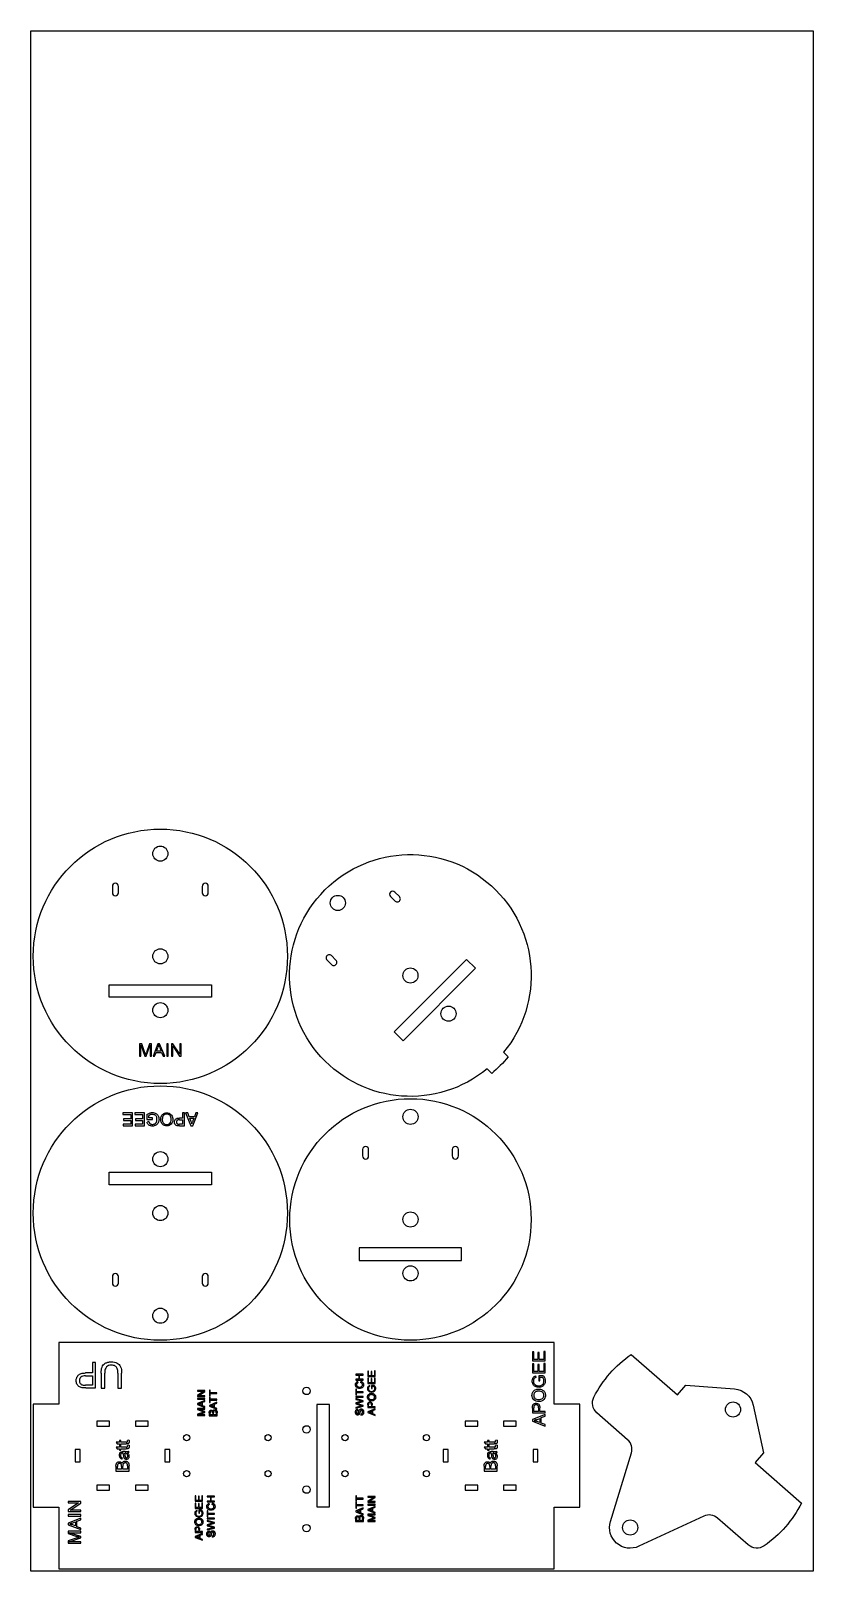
# Model space of a CAD drawing. Extents: x 0 to 305, y -600 to 0.
import ezdxf

# ---------------------------------------------------------------- set-up
doc = ezdxf.new("R2010")
doc.units = 0
doc.header["$MEASUREMENT"] = 0
for name, color, linetype in [('BOARDS', 7, 'CONTINUOUS'), ('CUTOUTS_D_5_0', 5, 'CONTINUOUS'), ('HOLES_DIAM_2_5_D_5_0', 5, 'CONTINUOUS'), ('HOLES_DIAM_3_0_D_5_0', 5, 'CONTINUOUS'), ('HOLES_DIAM_6_0_D_5_0', 5, 'CONTINUOUS'), ('INSETS_D_0_1', 3, 'CONTINUOUS'), ('INSETS_D_0_5', 3, 'CONTINUOUS'), ('PERIMETER_D_5_0', 5, 'CONTINUOUS')]:
    doc.layers.add(name, color=color, linetype=linetype)

msp = doc.modelspace()

# ---------------------------------------------------------------- linework, layer by layer
at = {"layer": 'BOARDS'}
msp.add_lwpolyline([(0, 0), (305, 0), (305, -600), (0, -600)], close=True, dxfattribs=at)
at = {"layer": 'CUTOUTS_D_5_0'}
for points in [[(34.2, -335.75), (34.2, -333.25, 1), (31.8, -333.25), (31.8, -335.75, 1)], [(69.2, -335.75), (69.2, -333.25, 1), (66.8, -333.25), (66.8, -335.75, 1)], [(143.71, -337.26), (141.94, -335.49, 1), (140.24, -337.19), (142.01, -338.96, 1)], [(117.19, -360.24, 1), (115.49, -361.94), (117.26, -363.71, 1), (118.96, -362.01)], [(131.7, -435.75, 1), (129.3, -435.75), (129.3, -438.25, 1), (131.7, -438.25)], [(164.3, -438.25, 1), (166.7, -438.25), (166.7, -435.75, 1), (164.3, -435.75)], [(34.2, -485.25, 1), (31.8, -485.25), (31.8, -487.75, 1), (34.2, -487.75)], [(66.8, -485.25), (66.8, -487.75, 1), (69.2, -487.75), (69.2, -485.25, 1)]]:
    msp.add_lwpolyline(points, format="xyb", close=True, dxfattribs=at)
for points in [[(141.69, -389.91), (145.16, -393.37), (173.37, -365.16), (169.91, -361.69)], [(30.55, -371.55), (70.45, -371.55), (70.45, -376.45), (30.55, -376.45)], [(70.45, -449.45), (30.55, -449.45), (30.55, -444.55), (70.45, -444.55)], [(128.05, -474.05), (128.05, -478.95), (167.95, -478.95), (167.95, -474.05)], [(111.55, -574.95), (116.45, -574.95), (116.45, -535.05), (111.55, -535.05)], [(30.7, -543.45), (30.7, -541.55), (25.8, -541.55), (25.8, -543.45)], [(45.7, -541.55), (40.8, -541.55), (40.8, -543.45), (45.7, -543.45)], [(174.2, -541.55), (169.3, -541.55), (169.3, -543.45), (174.2, -543.45)], [(184.3, -541.55), (184.3, -543.45), (189.2, -543.45), (189.2, -541.55)], [(17.3, -552.55), (17.3, -557.45), (19.2, -557.45), (19.2, -552.55)], [(52.3, -552.55), (52.3, -557.45), (54.2, -557.45), (54.2, -552.55)], [(160.8, -557.45), (162.7, -557.45), (162.7, -552.55), (160.8, -552.55)], [(195.8, -552.55), (195.8, -557.45), (197.7, -557.45), (197.7, -552.55)], [(25.8, -568.45), (30.7, -568.45), (30.7, -566.55), (25.8, -566.55)], [(40.8, -568.45), (45.7, -568.45), (45.7, -566.55), (40.8, -566.55)], [(169.3, -566.55), (169.3, -568.45), (174.2, -568.45), (174.2, -566.55)], [(189.2, -568.45), (189.2, -566.55), (184.3, -566.55), (184.3, -568.45)]]:
    msp.add_lwpolyline(points, close=True, dxfattribs=at)
at = {"layer": 'HOLES_DIAM_2_5_D_5_0'}
for centre in [(60.75, -548.02), (92.5, -548.02), (122.5, -548.02), (154.25, -548.02), (60.75, -561.99), (92.5, -561.99), (122.5, -561.99), (154.25, -561.99)]:
    msp.add_circle(centre, 1.2, dxfattribs=at)
at = {"layer": 'HOLES_DIAM_3_0_D_5_0'}
for centre in [(107.5, -529.78), (107.5, -544.78), (107.5, -568.22), (107.5, -583.22)]:
    msp.add_circle(centre, 1.45, dxfattribs=at)
at = {"layer": 'HOLES_DIAM_6_0_D_5_0'}
for centre in [(50.5, -320.5), (119.7, -339.7), (50.5, -360.5), (147.99, -367.99), (50.5, -381.5), (162.84, -382.84), (148, -423), (50.5, -439.5), (50.5, -460.5), (148, -463), (148, -484), (50.5, -500.5), (273.74, -537.03), (233.64, -583)]:
    msp.add_circle(centre, 2.95, dxfattribs=at)
at = {"layer": 'INSETS_D_0_1'}
for p, q in [((43.27, -394.55), (42.36, -394.55)), ((42.36, -394.55), (42.36, -399.45)), ((42.9, -399.45), (42.9, -394.94)), ((42.9, -394.94), (44.43, -399.45)), ((44.45, -398.06), (43.27, -394.55)), ((44.96, -399.45), (46.5, -395.02)), ((46.23, -394.55), (45.05, -398)), ((47.04, -394.55), (46.23, -394.55)), ((46.5, -395.02), (46.5, -399.45)), ((47.04, -399.45), (47.04, -394.55)), ((48.97, -397.5), (49.55, -395.96)), ((42.36, -399.45), (42.9, -399.45)), ((44.43, -399.45), (44.96, -399.45)), ((46.5, -399.45), (47.04, -399.45)), ((50.81, -397.5), (48.97, -397.5)), ((50.27, -396.04), (50.81, -397.5)), ((45.26, -422.17), (45.26, -424.1)), ((45.26, -424.1), (47.48, -424.1)), ((46.02, -424.88), (45.32, -425.07)), ((46.01, -423.41), (46.01, -422.55)), ((47.48, -423.41), (46.01, -423.41)), ((47.48, -424.1), (47.48, -423.41)), ((57.91, -424.17), (59.15, -424.17)), ((59.15, -423.48), (57.92, -423.48)), ((59.15, -425.86), (57.92, -425.86)), ((59.15, -421.45), (59.15, -423.48)), ((59.91, -421.45), (59.15, -421.45)), ((59.15, -424.17), (59.15, -425.86)), ((59.91, -426.55), (59.91, -421.45)), ((62.5, -424.92), (62, -423.6)), ((62, -423.6), (63.55, -423.6)), ((63.55, -423.6), (63.03, -425)), ((57.97, -426.55), (59.91, -426.55))]:
    msp.add_line(p, q, dxfattribs=at)
for points in [[(48.27, -399.45), (48.82, -397.94), (50.98, -397.94), (51.56, -399.45), (52.21, -399.45), (50.2, -394.55), (49.56, -394.55), (47.68, -399.45)], [(52.97, -394.55), (52.97, -399.45), (53.54, -399.45), (53.54, -394.55)], [(55.33, -395.41), (58.03, -399.45), (58.64, -399.45), (58.64, -394.55), (58.1, -394.55), (58.1, -398.59), (55.4, -394.55), (54.8, -394.55), (54.8, -399.45), (55.33, -399.45)], [(38.95, -422.14), (38.95, -423.74), (36.18, -423.74), (36.18, -424.43), (38.95, -424.43), (38.95, -425.86), (36, -425.86), (36, -426.55), (39.71, -426.55), (39.71, -421.45), (35.88, -421.45), (35.88, -422.14)], [(43.61, -424.43), (43.61, -425.86), (40.66, -425.86), (40.66, -426.55), (44.37, -426.55), (44.37, -421.45), (40.54, -421.45), (40.54, -422.14), (43.61, -422.14), (43.61, -423.74), (40.84, -423.74), (40.84, -424.43)], [(60.31, -421.45), (62.4, -426.55), (63.18, -426.55), (65.14, -421.45), (64.33, -421.45), (63.78, -422.96), (61.76, -422.96), (61.18, -421.45)]]:
    msp.add_lwpolyline(points, close=True, dxfattribs=at)
for points, knots in [([(49.86, -394.83), (49.84, -394.89), (49.83, -394.95), (49.82, -395.01), (49.78, -395.18), (49.75, -395.33), (49.7, -395.49), (49.66, -395.65), (49.6, -395.81), (49.55, -395.96)], [-0.018973, -0.018973, -0.018973, -0.018973, 0, 0, 0, 0.0492826, 0.0492826, 0.0492826, 0.0992391, 0.0992391, 0.0992391, 0.0992391]), ([(50.27, -396.04), (50.2, -395.85), (50.12, -395.66), (50.06, -395.47), (50.01, -395.32), (49.96, -395.17), (49.91, -395.01), (49.89, -394.95), (49.88, -394.89), (49.86, -394.83)], [0, 0, 0, 0, 0.0611193, 0.0611193, 0.0611193, 0.1096047, 0.1096047, 0.1096047, 0.1285914, 0.1285914, 0.1285914, 0.1285914]), ([(44.45, -398.06), (44.49, -398.2), (44.54, -398.34), (44.59, -398.49), (44.62, -398.59), (44.65, -398.69), (44.68, -398.8), (44.7, -398.85), (44.72, -398.9), (44.73, -398.95)], [0, 0, 0, 0, 0.04548803, 0.04548803, 0.04548803, 0.07776737, 0.07776737, 0.07776737, 0.09352517, 0.09352517, 0.09352517, 0.09352517]), ([(44.73, -398.95), (44.75, -398.9), (44.76, -398.85), (44.78, -398.8), (44.82, -398.68), (44.85, -398.57), (44.89, -398.46), (44.94, -398.3), (44.99, -398.15), (45.05, -398)], [-0.0157577, -0.0157577, -0.0157577, -0.0157577, 0, 0, 0, 0.0354043, 0.0354043, 0.0354043, 0.0844512, 0.0844512, 0.0844512, 0.0844512]), ([(45.26, -422.17), (45.27, -422.17), (45.27, -422.16), (45.28, -422.16), (45.44, -422.04), (45.6, -421.91), (45.78, -421.81), (45.95, -421.72), (46.12, -421.64), (46.3, -421.56), (46.3, -421.56), (46.3, -421.56), (46.3, -421.56)], [-0.002494, -0.002494, -0.002494, -0.002494, 0, 0, 0, 0.0601207, 0.0601207, 0.0601207, 0.1167365, 0.1167365, 0.1167365, 0.1169613, 0.1169613, 0.1169613, 0.1169613]), ([(45.73, -425.95), (45.72, -425.95), (45.72, -425.95), (45.72, -425.95), (45.64, -425.83), (45.56, -425.71), (45.5, -425.58), (45.43, -425.43), (45.38, -425.27), (45.34, -425.12), (45.33, -425.1), (45.33, -425.08), (45.32, -425.07)], [-0.00039955, -0.00039955, -0.00039955, -0.00039955, 0, 0, 0, 0.04227555, 0.04227555, 0.04227555, 0.09067969, 0.09067969, 0.09067969, 0.09570773, 0.09570773, 0.09570773, 0.09570773]), ([(46.43, -426.46), (46.43, -426.46), (46.43, -426.46), (46.43, -426.46), (46.29, -426.39), (46.16, -426.33), (46.03, -426.24), (45.92, -426.16), (45.82, -426.05), (45.73, -425.95), (45.73, -425.95), (45.73, -425.95), (45.73, -425.95)], [-0.00025773, -0.00025773, -0.00025773, -0.00025773, 0, 0, 0, 0.04438621, 0.04438621, 0.04438621, 0.08510128, 0.08510128, 0.08510128, 0.08549931, 0.08549931, 0.08549931, 0.08549931]), ([(46.6, -422.22), (46.47, -422.28), (46.35, -422.33), (46.25, -422.39), (46.16, -422.44), (46.09, -422.5), (46.01, -422.55)], [0.00014636, 0.00014636, 0.00014636, 0.00014636, 0.03983706, 0.03983706, 0.03983706, 0.06916451, 0.06916451, 0.06916451, 0.06916451]), ([(46.02, -424.88), (46.02, -424.89), (46.03, -424.91), (46.03, -424.92), (46.07, -425.04), (46.1, -425.15), (46.15, -425.26), (46.2, -425.34), (46.25, -425.42), (46.3, -425.51)], [-0.00478701, -0.00478701, -0.00478701, -0.00478701, 0, 0, 0, 0.03636613, 0.03636613, 0.03636613, 0.0660761, 0.0660761, 0.0660761, 0.0660761]), ([(46.3, -421.56), (46.3, -421.56), (46.3, -421.56), (46.3, -421.56), (46.47, -421.51), (46.65, -421.45), (46.83, -421.41), (47.01, -421.38), (47.2, -421.37), (47.38, -421.36), (47.38, -421.36), (47.38, -421.36), (47.38, -421.36)], [-0.0002245, -0.0002245, -0.0002245, -0.0002245, 0, 0, 0, 0.0545445, 0.0545445, 0.0545445, 0.1086552, 0.1086552, 0.1086552, 0.1088947, 0.1088947, 0.1088947, 0.1088947]), ([(46.3, -425.51), (46.37, -425.58), (46.43, -425.64), (46.5, -425.69), (46.57, -425.75), (46.66, -425.8), (46.76, -425.84)], [0.00041182, 0.00041182, 0.00041182, 0.00041182, 0.02825046, 0.02825046, 0.02825046, 0.05943431, 0.05943431, 0.05943431, 0.05943431]), ([(47.42, -422.06), (47.28, -422.07), (47.14, -422.08), (47, -422.1), (46.87, -422.13), (46.73, -422.18), (46.6, -422.22)], [0.00026139, 0.00026139, 0.00026139, 0.00026139, 0.04266336, 0.04266336, 0.04266336, 0.08577371, 0.08577371, 0.08577371, 0.08577371]), ([(46.76, -425.84), (46.87, -425.88), (46.97, -425.92), (47.08, -425.94), (47.19, -425.96), (47.31, -425.96), (47.43, -425.97)], [0.00025091, 0.00025091, 0.00025091, 0.00025091, 0.03419116, 0.03419116, 0.03419116, 0.07032115, 0.07032115, 0.07032115, 0.07032115]), ([(47.38, -421.36), (47.38, -421.36), (47.38, -421.36), (47.38, -421.36), (47.62, -421.38), (47.86, -421.39), (48.1, -421.44), (48.32, -421.5), (48.53, -421.59), (48.74, -421.68), (48.74, -421.68), (48.74, -421.69), (48.74, -421.69)], [-0.0002385, -0.0002385, -0.0002385, -0.0002385, 0, 0, 0, 0.0707428, 0.0707428, 0.0707428, 0.1385696, 0.1385696, 0.1385696, 0.1389155, 0.1389155, 0.1389155, 0.1389155]), ([(48.33, -422.27), (48.18, -422.21), (48.04, -422.15), (47.89, -422.11), (47.74, -422.08), (47.58, -422.07), (47.42, -422.06)], [0.00034075, 0.00034075, 0.00034075, 0.00034075, 0.0482253, 0.0482253, 0.0482253, 0.09636321, 0.09636321, 0.09636321, 0.09636321]), ([(47.43, -425.97), (47.57, -425.96), (47.71, -425.96), (47.84, -425.94), (47.96, -425.91), (48.08, -425.87), (48.19, -425.83)], [0.00017159, 0.00017159, 0.00017159, 0.00017159, 0.04243275, 0.04243275, 0.04243275, 0.07976882, 0.07976882, 0.07976882, 0.07976882]), ([(48.19, -425.83), (48.3, -425.79), (48.4, -425.74), (48.48, -425.68), (48.56, -425.62), (48.64, -425.56), (48.71, -425.48)], [0.00027106, 0.00027106, 0.00027106, 0.00027106, 0.0338932, 0.0338932, 0.0338932, 0.06468974, 0.06468974, 0.06468974, 0.06468974]), ([(48.98, -422.92), (48.89, -422.78), (48.81, -422.65), (48.71, -422.54), (48.6, -422.44), (48.47, -422.36), (48.33, -422.27)], [0.00039763, 0.00039763, 0.00039763, 0.00039763, 0.04834602, 0.04834602, 0.04834602, 0.09560031, 0.09560031, 0.09560031, 0.09560031]), ([(48.71, -425.48), (48.77, -425.41), (48.83, -425.33), (48.89, -425.25), (48.93, -425.18), (48.97, -425.09), (49.02, -425)], [0.00027465, 0.00027465, 0.00027465, 0.00027465, 0.02971631, 0.02971631, 0.02971631, 0.0586129, 0.0586129, 0.0586129, 0.0586129]), ([(48.74, -421.69), (48.74, -421.69), (48.74, -421.69), (48.75, -421.69), (48.93, -421.8), (49.13, -421.92), (49.28, -422.08), (49.44, -422.24), (49.56, -422.43), (49.67, -422.62), (49.67, -422.62), (49.67, -422.62), (49.67, -422.62)], [-0.0003438, -0.0003438, -0.0003438, -0.0003438, 0, 0, 0, 0.0654128, 0.0654128, 0.0654128, 0.1303869, 0.1303869, 0.1303869, 0.13074, 0.13074, 0.13074, 0.13074]), ([(49.68, -425.36), (49.67, -425.36), (49.67, -425.36), (49.67, -425.36), (49.56, -425.56), (49.45, -425.76), (49.29, -425.92), (49.14, -426.08), (48.96, -426.2), (48.78, -426.32), (48.78, -426.32), (48.78, -426.32), (48.78, -426.32)], [-0.0003041, -0.0003041, -0.0003041, -0.0003041, 0, 0, 0, 0.0665127, 0.0665127, 0.0665127, 0.1303041, 0.1303041, 0.1303041, 0.1307036, 0.1307036, 0.1307036, 0.1307036]), ([(49.2, -424.02), (49.2, -423.81), (49.19, -423.61), (49.15, -423.41), (49.11, -423.25), (49.04, -423.09), (48.98, -422.92)], [0.0001804, 0.0001804, 0.0001804, 0.0001804, 0.0616608, 0.0616608, 0.0616608, 0.1146086, 0.1146086, 0.1146086, 0.1146086]), ([(49.02, -425), (49.07, -424.85), (49.13, -424.69), (49.16, -424.53), (49.19, -424.36), (49.2, -424.19), (49.2, -424.02)], [0.0002599, 0.0002599, 0.0002599, 0.0002599, 0.0504234, 0.0504234, 0.0504234, 0.1027281, 0.1027281, 0.1027281, 0.1027281]), ([(49.67, -422.62), (49.67, -422.62), (49.67, -422.62), (49.67, -422.62), (49.76, -422.83), (49.85, -423.04), (49.91, -423.26), (49.96, -423.5), (49.97, -423.74), (49.99, -423.97), (49.99, -423.97), (49.99, -423.98), (49.99, -423.98)], [-0.0003554, -0.0003554, -0.0003554, -0.0003554, 0, 0, 0, 0.0672458, 0.0672458, 0.0672458, 0.1378381, 0.1378381, 0.1378381, 0.1380851, 0.1380851, 0.1380851, 0.1380851]), ([(49.99, -423.98), (49.99, -423.98), (49.99, -423.98), (49.99, -423.98), (49.97, -424.22), (49.96, -424.46), (49.91, -424.69), (49.86, -424.92), (49.77, -425.14), (49.68, -425.36), (49.68, -425.36), (49.68, -425.36), (49.68, -425.36)], [-0.0002473, -0.0002473, -0.0002473, -0.0002473, 0, 0, 0, 0.0709691, 0.0709691, 0.0709691, 0.1405413, 0.1405413, 0.1405413, 0.140848, 0.140848, 0.140848, 0.140848]), ([(50.67, -423.99), (50.68, -423.75), (50.69, -423.51), (50.75, -423.28), (50.8, -423.07), (50.88, -422.86), (50.97, -422.66)], [0.0002208, 0.0002208, 0.0002208, 0.0002208, 0.0724573, 0.0724573, 0.0724573, 0.1401672, 0.1401672, 0.1401672, 0.1401672]), ([(50.96, -425.31), (50.87, -425.11), (50.79, -424.9), (50.74, -424.69), (50.69, -424.47), (50.68, -424.23), (50.67, -423.99)], [0.0003388, 0.0003388, 0.0003388, 0.0003388, 0.0668201, 0.0668201, 0.0668201, 0.1380414, 0.1380414, 0.1380414, 0.1380414]), ([(51.79, -426.21), (51.61, -426.09), (51.44, -425.97), (51.31, -425.83), (51.17, -425.68), (51.06, -425.5), (50.96, -425.31)], [0.0003587, 0.0003587, 0.0003587, 0.0003587, 0.0629936, 0.0629936, 0.0629936, 0.1263091, 0.1263091, 0.1263091, 0.1263091]), ([(50.97, -422.66), (51.08, -422.47), (51.19, -422.29), (51.33, -422.14), (51.47, -422), (51.65, -421.88), (51.82, -421.77)], [0.0003355, 0.0003355, 0.0003355, 0.0003355, 0.0644741, 0.0644741, 0.0644741, 0.1269276, 0.1269276, 0.1269276, 0.1269276]), ([(51.75, -422.47), (51.75, -422.47), (51.75, -422.48), (51.74, -422.48), (51.6, -422.68), (51.46, -422.89), (51.38, -423.12), (51.28, -423.4), (51.27, -423.7), (51.25, -423.99), (51.25, -424), (51.25, -424), (51.25, -424)], [-0.0006074, -0.0006074, -0.0006074, -0.0006074, 0, 0, 0, 0.0731116, 0.0731116, 0.0731116, 0.1594803, 0.1594803, 0.1594803, 0.1596687, 0.1596687, 0.1596687, 0.1596687]), ([(51.25, -424), (51.25, -424), (51.25, -424), (51.25, -424), (51.26, -424.19), (51.27, -424.39), (51.31, -424.58), (51.34, -424.75), (51.4, -424.92), (51.46, -425.08), (51.46, -425.08), (51.46, -425.08), (51.46, -425.08)], [-0.0001915, -0.0001915, -0.0001915, -0.0001915, 0, 0, 0, 0.0574032, 0.0574032, 0.0574032, 0.1091817, 0.1091817, 0.1091817, 0.1095157, 0.1095157, 0.1095157, 0.1095157]), ([(51.46, -425.08), (51.46, -425.08), (51.46, -425.08), (51.47, -425.09), (51.54, -425.23), (51.62, -425.37), (51.73, -425.5), (51.83, -425.62), (51.96, -425.72), (52.08, -425.81), (52.08, -425.81), (52.09, -425.81), (52.09, -425.81)], [-0.00033163, -0.00033163, -0.00033163, -0.00033163, 0, 0, 0, 0.04773981, 0.04773981, 0.04773981, 0.09392662, 0.09392662, 0.09392662, 0.09430398, 0.09430398, 0.09430398, 0.09430398]), ([(53.02, -421.93), (53.01, -421.93), (53.01, -421.93), (53.01, -421.93), (52.77, -421.95), (52.53, -421.97), (52.31, -422.07), (52.1, -422.16), (51.93, -422.32), (51.75, -422.47), (51.75, -422.47), (51.75, -422.47), (51.75, -422.47)], [-0.0004304, -0.0004304, -0.0004304, -0.0004304, 0, 0, 0, 0.0693396, 0.0693396, 0.0693396, 0.136885, 0.136885, 0.136885, 0.1374875, 0.1374875, 0.1374875, 0.1374875]), ([(51.82, -421.77), (52.01, -421.68), (52.2, -421.59), (52.4, -421.54), (52.59, -421.49), (52.8, -421.48), (53.01, -421.46)], [0.0003493, 0.0003493, 0.0003493, 0.0003493, 0.0629069, 0.0629069, 0.0629069, 0.1260161, 0.1260161, 0.1260161, 0.1260161]), ([(52.09, -425.81), (52.09, -425.81), (52.09, -425.81), (52.09, -425.81), (52.23, -425.89), (52.37, -425.96), (52.52, -426), (52.68, -426.05), (52.84, -426.06), (53, -426.07), (53, -426.07), (53, -426.07), (53.01, -426.07)], [-0.00037768, -0.00037768, -0.00037768, -0.00037768, 0, 0, 0, 0.04616594, 0.04616594, 0.04616594, 0.09360596, 0.09360596, 0.09360596, 0.09397682, 0.09397682, 0.09397682, 0.09397682]), ([(53.01, -421.46), (53.24, -421.48), (53.46, -421.49), (53.67, -421.55), (53.86, -421.6), (54.05, -421.7), (54.25, -421.8)], [0.0002879, 0.0002879, 0.0002879, 0.0002879, 0.0673902, 0.0673902, 0.0673902, 0.1316529, 0.1316529, 0.1316529, 0.1316529]), ([(53.01, -426.07), (53.01, -426.07), (53.01, -426.07), (53.01, -426.07), (53.24, -426.05), (53.47, -426.03), (53.68, -425.94), (53.89, -425.86), (54.07, -425.72), (54.25, -425.58), (54.25, -425.57), (54.25, -425.57), (54.25, -425.57)], [-0.0003669, -0.0003669, -0.0003669, -0.0003669, 0, 0, 0, 0.0664607, 0.0664607, 0.0664607, 0.132763, 0.132763, 0.132763, 0.1334592, 0.1334592, 0.1334592, 0.1334592]), ([(54.7, -425.85), (54.46, -426.05), (54.22, -426.25), (53.95, -426.37), (53.67, -426.49), (53.34, -426.51), (53.01, -426.54)], [0.0005982, 0.0005982, 0.0005982, 0.0005982, 0.0930215, 0.0930215, 0.0930215, 0.1903005, 0.1903005, 0.1903005, 0.1903005]), ([(54.27, -422.47), (54.27, -422.47), (54.27, -422.46), (54.27, -422.46), (54.09, -422.31), (53.92, -422.16), (53.71, -422.07), (53.49, -421.97), (53.25, -421.95), (53.02, -421.93), (53.02, -421.93), (53.02, -421.93), (53.02, -421.93)], [-0.0005659, -0.0005659, -0.0005659, -0.0005659, 0, 0, 0, 0.0672528, 0.0672528, 0.0672528, 0.1356472, 0.1356472, 0.1356472, 0.136078, 0.136078, 0.136078, 0.136078]), ([(54.25, -421.8), (54.42, -421.92), (54.59, -422.04), (54.73, -422.19), (54.86, -422.34), (54.97, -422.52), (55.07, -422.71)], [0.0003601, 0.0003601, 0.0003601, 0.0003601, 0.0633532, 0.0633532, 0.0633532, 0.126592, 0.126592, 0.126592, 0.126592]), ([(54.25, -425.57), (54.25, -425.57), (54.25, -425.57), (54.25, -425.57), (54.4, -425.36), (54.55, -425.15), (54.64, -424.91), (54.76, -424.6), (54.76, -424.26), (54.77, -423.93), (54.77, -423.93), (54.77, -423.92), (54.77, -423.92)], [-0.0006981, -0.0006981, -0.0006981, -0.0006981, 0, 0, 0, 0.0747842, 0.0747842, 0.0747842, 0.1723437, 0.1723437, 0.1723437, 0.1725225, 0.1725225, 0.1725225, 0.1725225]), ([(54.77, -423.92), (54.77, -423.92), (54.77, -423.92), (54.77, -423.92), (54.76, -423.64), (54.74, -423.36), (54.65, -423.1), (54.56, -422.87), (54.42, -422.67), (54.28, -422.47), (54.27, -422.47), (54.27, -422.47), (54.27, -422.47)], [-0.0001795, -0.0001795, -0.0001795, -0.0001795, 0, 0, 0, 0.0816981, 0.0816981, 0.0816981, 0.1532791, 0.1532791, 0.1532791, 0.1538486, 0.1538486, 0.1538486, 0.1538486]), ([(55.35, -423.94), (55.33, -424.32), (55.31, -424.69), (55.19, -425.03), (55.08, -425.32), (54.89, -425.58), (54.7, -425.85)], [0.0002572, 0.0002572, 0.0002572, 0.0002572, 0.1122251, 0.1122251, 0.1122251, 0.2094008, 0.2094008, 0.2094008, 0.2094008]), ([(55.07, -422.71), (55.15, -422.91), (55.24, -423.1), (55.28, -423.31), (55.33, -423.51), (55.34, -423.72), (55.35, -423.94)], [0.0003065, 0.0003065, 0.0003065, 0.0003065, 0.0643998, 0.0643998, 0.0643998, 0.1286571, 0.1286571, 0.1286571, 0.1286571]), ([(55.99, -425.05), (55.99, -425.05), (55.99, -425.05), (55.99, -425.05), (56.01, -424.85), (56.03, -424.64), (56.1, -424.45), (56.17, -424.26), (56.29, -424.1), (56.41, -423.94), (56.41, -423.94), (56.41, -423.94), (56.41, -423.94)], [-0.0003075, -0.0003075, -0.0003075, -0.0003075, 0, 0, 0, 0.0597442, 0.0597442, 0.0597442, 0.1174894, 0.1174894, 0.1174894, 0.1182716, 0.1182716, 0.1182716, 0.1182716]), ([(56.15, -425.76), (56.15, -425.76), (56.15, -425.76), (56.15, -425.76), (56.11, -425.65), (56.06, -425.54), (56.03, -425.42), (56.01, -425.3), (56, -425.18), (55.99, -425.06), (55.99, -425.06), (55.99, -425.05), (55.99, -425.05)], [-0.00027525, -0.00027525, -0.00027525, -0.00027525, 0, 0, 0, 0.03450337, 0.03450337, 0.03450337, 0.07034596, 0.07034596, 0.07034596, 0.07065797, 0.07065797, 0.07065797, 0.07065797]), ([(56.57, -426.26), (56.57, -426.26), (56.57, -426.26), (56.56, -426.26), (56.49, -426.19), (56.4, -426.13), (56.33, -426.04), (56.26, -425.96), (56.21, -425.86), (56.15, -425.76), (56.15, -425.76), (56.15, -425.76), (56.15, -425.76)], [-0.00037964, -0.00037964, -0.00037964, -0.00037964, 0, 0, 0, 0.03053412, 0.03053412, 0.03053412, 0.06325837, 0.06325837, 0.06325837, 0.06353287, 0.06353287, 0.06353287, 0.06353287]), ([(56.41, -423.94), (56.42, -423.94), (56.42, -423.93), (56.42, -423.93), (56.61, -423.81), (56.79, -423.67), (57, -423.6), (57.29, -423.49), (57.61, -423.49), (57.92, -423.48), (57.92, -423.48), (57.92, -423.48), (57.92, -423.48)], [-0.0007835, -0.0007835, -0.0007835, -0.0007835, 0, 0, 0, 0.0658901, 0.0658901, 0.0658901, 0.156267, 0.156267, 0.156267, 0.1562956, 0.1562956, 0.1562956, 0.1562956]), ([(57.03, -424.4), (56.95, -424.49), (56.88, -424.58), (56.84, -424.67), (56.79, -424.77), (56.78, -424.9), (56.78, -425.03)], [0.00080892, 0.00080892, 0.00080892, 0.00080892, 0.03512896, 0.03512896, 0.03512896, 0.07387608, 0.07387608, 0.07387608, 0.07387608]), ([(56.78, -425.03), (56.78, -425.13), (56.79, -425.23), (56.81, -425.31), (56.84, -425.39), (56.88, -425.46), (56.93, -425.54)], [0.00029777, 0.00029777, 0.00029777, 0.00029777, 0.02938704, 0.02938704, 0.02938704, 0.05628697, 0.05628697, 0.05628697, 0.05628697]), ([(56.93, -425.54), (56.98, -425.61), (57.04, -425.67), (57.1, -425.72), (57.16, -425.76), (57.23, -425.79), (57.32, -425.82)], [0.00042229, 0.00042229, 0.00042229, 0.00042229, 0.02610682, 0.02610682, 0.02610682, 0.05147341, 0.05147341, 0.05147341, 0.05147341]), ([(57.91, -424.17), (57.72, -424.17), (57.54, -424.18), (57.37, -424.23), (57.26, -424.27), (57.14, -424.33), (57.03, -424.4)], [0, 0, 0, 0, 0.05515001, 0.05515001, 0.05515001, 0.09475227, 0.09475227, 0.09475227, 0.09475227]), ([(57.32, -425.82), (57.39, -425.83), (57.47, -425.84), (57.55, -425.85), (57.67, -425.86), (57.79, -425.86), (57.92, -425.86), (57.92, -425.86), (57.92, -425.86), (57.92, -425.86)], [0.00048463, 0.00048463, 0.00048463, 0.00048463, 0.02402058, 0.02402058, 0.02402058, 0.06198013, 0.06198013, 0.06198013, 0.0619907, 0.0619907, 0.0619907, 0.0619907]), ([(62.5, -424.92), (62.5, -424.92), (62.5, -424.92), (62.5, -424.92), (62.57, -425.11), (62.64, -425.3), (62.71, -425.5), (62.74, -425.59), (62.77, -425.69), (62.8, -425.78)], [-0.00000472, -0.00000472, -0.00000472, -0.00000472, 0, 0, 0, 0.06111924, 0.06111924, 0.06111924, 0.09078902, 0.09078902, 0.09078902, 0.09078902]), ([(62.8, -425.78), (62.82, -425.68), (62.85, -425.58), (62.87, -425.48), (62.92, -425.32), (62.97, -425.16), (63.03, -425), (63.03, -425), (63.03, -425), (63.03, -425)], [0.01878967, 0.01878967, 0.01878967, 0.01878967, 0.04928265, 0.04928265, 0.04928265, 0.09930154, 0.09930154, 0.09930154, 0.09936401, 0.09936401, 0.09936401, 0.09936401]), ([(47.43, -426.64), (47.43, -426.64), (47.43, -426.64), (47.43, -426.64), (47.26, -426.63), (47.08, -426.62), (46.91, -426.59), (46.74, -426.56), (46.59, -426.51), (46.44, -426.46), (46.43, -426.46), (46.43, -426.46), (46.43, -426.46)], [-0.0002021, -0.0002021, -0.0002021, -0.0002021, 0, 0, 0, 0.051815, 0.051815, 0.051815, 0.1000752, 0.1000752, 0.1000752, 0.1003344, 0.1003344, 0.1003344, 0.1003344]), ([(48.78, -426.32), (48.77, -426.32), (48.77, -426.32), (48.77, -426.32), (48.57, -426.41), (48.36, -426.5), (48.15, -426.56), (47.91, -426.61), (47.67, -426.62), (47.43, -426.64), (47.43, -426.64), (47.43, -426.64), (47.43, -426.64)], [-0.0004021, -0.0004021, -0.0004021, -0.0004021, 0, 0, 0, 0.0658058, 0.0658058, 0.0658058, 0.1365676, 0.1365676, 0.1365676, 0.1367689, 0.1367689, 0.1367689, 0.1367689]), ([(53.01, -426.54), (52.79, -426.53), (52.57, -426.51), (52.36, -426.46), (52.17, -426.4), (51.98, -426.31), (51.79, -426.21)], [0.000337, 0.000337, 0.000337, 0.000337, 0.066343, 0.066343, 0.066343, 0.1299925, 0.1299925, 0.1299925, 0.1299925]), ([(57.21, -426.5), (57.21, -426.5), (57.2, -426.5), (57.2, -426.5), (57.09, -426.48), (56.97, -426.45), (56.86, -426.41), (56.76, -426.37), (56.66, -426.32), (56.57, -426.26), (56.57, -426.26), (56.57, -426.26), (56.57, -426.26)], [-0.00017718, -0.00017718, -0.00017718, -0.00017718, 0, 0, 0, 0.03500373, 0.03500373, 0.03500373, 0.06640886, 0.06640886, 0.06640886, 0.06678957, 0.06678957, 0.06678957, 0.06678957]), ([(57.97, -426.55), (57.97, -426.55), (57.97, -426.55), (57.97, -426.55), (57.83, -426.55), (57.68, -426.55), (57.53, -426.54), (57.42, -426.53), (57.31, -426.52), (57.21, -426.5), (57.21, -426.5), (57.21, -426.5), (57.21, -426.5)], [-0.00000777, -0.00000777, -0.00000777, -0.00000777, 0, 0, 0, 0.04392822, 0.04392822, 0.04392822, 0.07627234, 0.07627234, 0.07627234, 0.07645079, 0.07645079, 0.07645079, 0.07645079])]:
    msp.add_open_spline(points, degree=3, knots=knots, dxfattribs=at)
at = {"layer": 'INSETS_D_0_5'}
for p, q in [((24, -518.73), (24, -522.8)), ((25.23, -518.73), (24, -518.73)), ((25.23, -528.63), (25.23, -518.73)), ((21.37, -523.88), (24, -523.88)), ((24, -522.8), (21.39, -522.8)), ((24, -527.55), (21.39, -527.55)), ((24, -523.88), (24, -527.55)), ((27.43, -522.9), (27.43, -528.73)), ((28.85, -528.73), (28.85, -522.91)), ((33.97, -522.91), (33.97, -528.73)), ((35.39, -528.73), (35.39, -522.9)), ((127.63, -526.57), (127.52, -526.08)), ((128.67, -526.03), (128.55, -526.53)), ((132.22, -527.95), (132.15, -527.69)), ((132.86, -527.63), (132.86, -528.8)), ((133.9, -527.63), (132.86, -527.63)), ((133.11, -527.92), (133.75, -527.92)), ((133.11, -528.8), (133.11, -527.92)), ((197, -524.45), (196.86, -523.95)), ((198, -523.86), (198, -525.88)), ((199.78, -523.86), (198, -523.86)), ((198, -525.88), (198.49, -525.88)), ((198.49, -524.41), (199.49, -524.41)), ((198.49, -525.88), (198.49, -524.41)), ((21.5, -528.63), (25.23, -528.63)), ((27.43, -528.73), (28.85, -528.73)), ((33.97, -528.73), (35.39, -528.73)), ((129.61, -533.59), (126.71, -532.79)), ((126.71, -532.79), (126.71, -533.09)), ((126.71, -533.09), (128.6, -533.55)), ((127.36, -534.52), (129.61, -533.89)), ((129.61, -533.89), (129.61, -533.59)), ((132.86, -528.8), (133.11, -528.8)), ((67.86, -536.62), (64.96, -536.62)), ((64.96, -536.62), (64.96, -537.07)), ((64.96, -537.07), (67.01, -537.78)), ((67.05, -538.17), (64.96, -538.87)), ((64.96, -538.87), (64.96, -539.38)), ((64.96, -539.38), (67.86, -539.38)), ((65.05, -539.1), (67.86, -538.15)), ((67.86, -539.1), (65.05, -539.1)), ((67.86, -537.86), (65.1, -536.9)), ((65.1, -536.9), (67.86, -536.9)), ((66.63, -535.32), (65.81, -535.02)), ((65.86, -534.74), (66.63, -534.45)), ((66.63, -534.45), (66.63, -535.32)), ((67.86, -536.9), (67.86, -536.62)), ((67.86, -538.15), (67.86, -537.86)), ((67.86, -539.38), (67.86, -539.1)), ((69.54, -538.31), (69.54, -539.49)), ((69.54, -539.49), (72.64, -539.49)), ((69.9, -539.09), (69.9, -538.44)), ((70.9, -539.09), (69.9, -539.09)), ((71.31, -536.02), (70.5, -535.71)), ((70.55, -535.43), (71.31, -535.14)), ((70.9, -538.39), (70.9, -539.09)), ((71.16, -539.09), (71.16, -538.35)), ((72.29, -539.09), (71.16, -539.09)), ((71.31, -535.14), (71.31, -536.02)), ((72.29, -538.29), (72.29, -539.09)), ((72.64, -539.49), (72.64, -538.29)), ((128.19, -534.03), (126.71, -534.45)), ((126.71, -534.45), (126.71, -534.85)), ((126.71, -534.85), (128.7, -535.41)), ((126.71, -536.52), (129.61, -535.75)), ((128.64, -535.77), (126.71, -536.22)), ((126.71, -536.22), (126.71, -536.52)), ((129.61, -535.42), (127.36, -534.8)), ((127.59, -537.37), (127.55, -536.89)), ((128.61, -538.83), (128.65, -539.3)), ((129.61, -535.75), (129.61, -535.42)), ((131.39, -535.18), (131.39, -536.26)), ((131.39, -536.26), (134.29, -536.26)), ((131.65, -535.97), (131.65, -535.15)), ((132.82, -535.97), (131.65, -535.97)), ((133.06, -538.5), (132.25, -538.2)), ((132.3, -537.91), (133.06, -537.63)), ((132.82, -535.14), (132.82, -535.97)), ((133.06, -537.63), (133.06, -538.5)), ((133.07, -535.97), (133.07, -535.15)), ((134.29, -535.97), (133.07, -535.97)), ((134.29, -536.26), (134.29, -535.97)), ((195.55, -536.47), (195.55, -538.31)), ((195.55, -538.31), (200.45, -538.31)), ((196.04, -537.75), (196.04, -536.42)), ((197.93, -537.75), (196.04, -537.75)), ((197.93, -536.41), (197.93, -537.75)), ((198.42, -537.75), (198.42, -536.42)), ((200.45, -537.75), (198.42, -537.75)), ((200.45, -538.31), (200.45, -537.75)), ((198.4, -542.05), (197, -541.53)), ((197.08, -541), (198.4, -540.5)), ((198.4, -540.5), (198.4, -542.05)), ((33.27, -549.72), (33.7, -550.44)), ((34.58, -549.72), (33.27, -549.72)), ((34.58, -551.67), (33.27, -551.67)), ((33.27, -551.67), (33.7, -552.38)), ((33.7, -550.44), (34.58, -550.44)), ((34.58, -549.11), (34.58, -549.72)), ((35.16, -549.11), (34.58, -549.11)), ((34.58, -550.44), (34.58, -550.89)), ((34.58, -550.89), (35.16, -550.89)), ((35.16, -551.05), (34.58, -551.05)), ((34.58, -551.05), (34.58, -551.67)), ((35.16, -549.72), (35.16, -549.11)), ((37.22, -549.72), (35.16, -549.72)), ((35.16, -550.44), (37.19, -550.44)), ((35.16, -550.89), (35.16, -550.44)), ((35.16, -551.67), (35.16, -551.05)), ((37.22, -551.67), (35.16, -551.67)), ((38.28, -549.01), (37.64, -549.12)), ((38.28, -550.95), (37.64, -551.06)), ((176.77, -549.72), (177.2, -550.44)), ((178.08, -549.72), (176.77, -549.72)), ((176.77, -551.67), (177.2, -552.38)), ((178.08, -551.67), (176.77, -551.67)), ((177.2, -550.44), (178.08, -550.44)), ((178.08, -549.11), (178.08, -549.72)), ((178.66, -549.11), (178.08, -549.11)), ((178.08, -550.44), (178.08, -550.89)), ((178.08, -550.89), (178.66, -550.89)), ((178.08, -551.05), (178.08, -551.67)), ((178.66, -551.05), (178.08, -551.05)), ((178.66, -549.72), (178.66, -549.11)), ((180.72, -549.72), (178.66, -549.72)), ((178.66, -550.44), (180.69, -550.44)), ((178.66, -550.89), (178.66, -550.44)), ((178.66, -551.67), (178.66, -551.05)), ((180.72, -551.67), (178.66, -551.67)), ((181.78, -549.01), (181.14, -549.12)), ((181.78, -550.95), (181.14, -551.06)), ((33.7, -552.38), (34.58, -552.38)), ((34.58, -552.38), (34.58, -552.83)), ((34.58, -552.83), (35.16, -552.83)), ((35.16, -552.83), (35.16, -552.38)), ((35.16, -552.38), (37.19, -552.38)), ((35.62, -556.36), (35.69, -555.86)), ((36.73, -553.44), (35.91, -553.44)), ((36.5, -554.06), (36.66, -554.06)), ((38.2, -553.8), (38.2, -553.28)), ((177.2, -552.38), (178.08, -552.38)), ((178.08, -552.38), (178.08, -552.83)), ((178.08, -552.83), (178.66, -552.83)), ((178.66, -552.38), (180.69, -552.38)), ((178.66, -552.83), (178.66, -552.38)), ((179.12, -556.36), (179.19, -555.86)), ((180.23, -553.44), (179.41, -553.44)), ((180, -554.06), (180.16, -554.06)), ((181.7, -553.8), (181.7, -553.28)), ((33.2, -559.05), (33.2, -560.98)), ((33.2, -560.98), (38.3, -560.98)), ((33.79, -560.32), (33.79, -559.27)), ((35.4, -560.32), (33.79, -560.32)), ((35.4, -559.19), (35.4, -560.32)), ((35.89, -560.32), (35.89, -559.11)), ((37.71, -560.32), (35.89, -560.32)), ((37.71, -559.02), (37.71, -560.32)), ((38.3, -560.98), (38.3, -559.02)), ((176.7, -559.05), (176.7, -560.98)), ((176.7, -560.98), (181.8, -560.98)), ((177.29, -560.32), (177.29, -559.27)), ((178.9, -560.32), (177.29, -560.32)), ((178.9, -559.19), (178.9, -560.32)), ((179.39, -560.32), (179.39, -559.11)), ((181.21, -560.32), (179.39, -560.32)), ((181.21, -559.02), (181.21, -560.32)), ((181.8, -560.98), (181.8, -559.02)), ((69.7, -574), (69.58, -573.52)), ((70.74, -573.47), (70.61, -573.96)), ((132.3, -575.95), (133.06, -575.66)), ((133.06, -575.66), (133.06, -576.53)), ((17.4, -582.38), (16, -581.86)), ((16.08, -581.33), (17.4, -580.83)), ((17.4, -580.83), (17.4, -582.38)), ((64.92, -576.56), (64.84, -576.3)), ((65.56, -576.24), (65.56, -577.41)), ((66.6, -576.24), (65.56, -576.24)), ((65.56, -577.41), (65.81, -577.41)), ((65.81, -576.53), (66.45, -576.53)), ((65.81, -577.41), (65.81, -576.53)), ((71.67, -581.02), (68.77, -580.23)), ((68.77, -580.23), (68.77, -580.52)), ((68.77, -580.52), (70.66, -580.98)), ((70.25, -581.46), (68.77, -581.88)), ((68.77, -581.88), (68.77, -582.29)), ((69.42, -581.95), (71.67, -581.33)), ((71.67, -581.33), (71.67, -581.02)), ((126.61, -579.45), (126.61, -580.62)), ((126.61, -580.62), (129.71, -580.62)), ((126.96, -580.22), (126.96, -579.57)), ((127.97, -580.22), (126.96, -580.22)), ((128.38, -577.15), (127.56, -576.85)), ((127.61, -576.57), (128.38, -576.28)), ((127.97, -579.53), (127.97, -580.22)), ((128.22, -580.22), (128.22, -579.48)), ((129.35, -580.22), (128.22, -580.22)), ((128.38, -576.28), (128.38, -577.15)), ((129.35, -579.43), (129.35, -580.22)), ((129.71, -580.62), (129.71, -579.43)), ((134.29, -577.83), (131.39, -577.83)), ((131.39, -577.83), (131.39, -578.28)), ((131.39, -578.28), (133.44, -578.99)), ((133.48, -579.38), (131.39, -580.08)), ((131.39, -580.08), (131.39, -580.6)), ((131.39, -580.6), (134.29, -580.6)), ((131.48, -580.31), (134.29, -579.36)), ((134.29, -580.31), (131.48, -580.31)), ((134.29, -579.07), (131.53, -578.11)), ((131.53, -578.11), (134.29, -578.11)), ((133.06, -576.53), (132.25, -576.23)), ((134.29, -578.11), (134.29, -577.83)), ((134.29, -579.36), (134.29, -579.07)), ((134.29, -580.6), (134.29, -580.31)), ((14.55, -584.46), (14.55, -585.27)), ((19.45, -584.46), (14.55, -584.46)), ((14.55, -585.27), (18, -586.45)), ((18.06, -587.05), (14.55, -588.23)), ((14.94, -588.6), (19.45, -587.07)), ((19.45, -586.54), (15.02, -585)), ((15.02, -585), (19.45, -585)), ((19.45, -585), (19.45, -584.46)), ((19.45, -587.07), (19.45, -586.54)), ((64.09, -583.79), (64.09, -584.87)), ((64.09, -584.87), (66.99, -584.87)), ((64.34, -584.57), (64.34, -583.76)), ((65.52, -584.57), (64.34, -584.57)), ((65.76, -587.11), (64.95, -586.8)), ((64.99, -586.52), (65.76, -586.23)), ((65.52, -583.75), (65.52, -584.57)), ((65.76, -586.23), (65.76, -587.11)), ((65.77, -584.57), (65.77, -583.75)), ((66.99, -584.57), (65.77, -584.57)), ((66.99, -584.87), (66.99, -584.57)), ((68.77, -582.29), (70.76, -582.85)), ((68.77, -583.95), (71.67, -583.19)), ((70.7, -583.2), (68.77, -583.65)), ((68.77, -583.65), (68.77, -583.95)), ((71.67, -582.86), (69.42, -582.23)), ((69.65, -584.8), (69.61, -584.33)), ((70.67, -586.26), (70.71, -586.73)), ((71.67, -583.19), (71.67, -582.86)), ((14.55, -588.23), (14.55, -589.14)), ((14.55, -589.14), (19.45, -589.14)), ((19.45, -588.6), (14.94, -588.6)), ((19.45, -589.14), (19.45, -588.6))]:
    msp.add_line(p, q, dxfattribs=at)
for points in [[(197.67, -514.78), (197.67, -517.55), (196.04, -517.55), (196.04, -514.6), (195.55, -514.6), (195.55, -518.11), (200.45, -518.11), (200.45, -514.48), (199.96, -514.48), (199.96, -517.55), (198.16, -517.55), (198.16, -514.78)], [(198.16, -519.44), (197.67, -519.44), (197.67, -522.21), (196.04, -522.21), (196.04, -519.26), (195.55, -519.26), (195.55, -522.77), (200.45, -522.77), (200.45, -519.14), (199.96, -519.14), (199.96, -522.21), (198.16, -522.21)], [(126.71, -523.29), (126.71, -523.59), (127.94, -523.59), (127.94, -525.25), (126.71, -525.25), (126.71, -525.54), (129.61, -525.54), (129.61, -525.25), (128.19, -525.25), (128.19, -523.59), (129.61, -523.59), (129.61, -523.29)], [(134.04, -522.01), (134.04, -523.85), (132.92, -523.85), (132.92, -522.19), (132.66, -522.19), (132.66, -523.85), (131.65, -523.85), (131.65, -522.07), (131.39, -522.07), (131.39, -524.14), (134.29, -524.14), (134.29, -522.01)], [(132.66, -524.98), (132.66, -526.64), (131.65, -526.64), (131.65, -524.87), (131.39, -524.87), (131.39, -526.94), (134.29, -526.94), (134.29, -524.8), (134.04, -524.8), (134.04, -526.64), (132.92, -526.64), (132.92, -524.98)], [(64.96, -529.66), (64.96, -529.94), (67.43, -529.94), (64.96, -531.59), (64.96, -531.92), (67.86, -531.92), (67.86, -531.64), (65.39, -531.64), (67.86, -529.99), (67.86, -529.66)], [(67.86, -532.72), (64.96, -532.72), (64.96, -533.02), (67.86, -533.02)], [(66.95, -534.22), (67.86, -533.87), (67.86, -533.53), (64.96, -534.71), (64.96, -535.07), (67.86, -536.19), (67.86, -535.87), (66.95, -535.54)], [(72.54, -530.47), (69.9, -530.47), (69.9, -529.48), (69.64, -529.48), (69.64, -531.76), (69.9, -531.76), (69.9, -530.77), (72.54, -530.77)], [(72.54, -533.33), (72.54, -533.03), (69.9, -533.03), (69.9, -532.04), (69.64, -532.04), (69.64, -534.32), (69.9, -534.32), (69.9, -533.33)], [(129.61, -530.08), (126.96, -530.08), (126.96, -529.09), (126.71, -529.09), (126.71, -531.37), (126.96, -531.37), (126.96, -530.38), (129.61, -530.38)], [(126.71, -532.24), (129.61, -532.24), (129.61, -531.94), (126.71, -531.94)], [(69.64, -535.77), (72.54, -536.88), (72.54, -536.57), (71.63, -536.24), (71.63, -534.92), (72.54, -534.57), (72.54, -534.22), (69.64, -535.41)], [(131.39, -538.25), (134.29, -539.36), (134.29, -539.05), (133.38, -538.72), (133.38, -537.4), (134.29, -537.05), (134.29, -536.7), (131.39, -537.89)], [(195.55, -541.61), (200.45, -543.5), (200.45, -542.9), (198.94, -542.35), (198.94, -540.19), (200.45, -539.61), (200.45, -538.96), (195.55, -540.97)], [(19.45, -576.17), (15.41, -576.17), (19.45, -573.47), (19.45, -572.86), (14.55, -572.86), (14.55, -573.4), (18.59, -573.4), (14.55, -576.1), (14.55, -576.7), (19.45, -576.7)], [(64.34, -570.68), (64.09, -570.68), (64.09, -572.75), (66.99, -572.75), (66.99, -570.61), (66.74, -570.61), (66.74, -572.45), (65.62, -572.45), (65.62, -570.79), (65.36, -570.79), (65.36, -572.45), (64.34, -572.45)], [(64.09, -575.55), (66.99, -575.55), (66.99, -573.41), (66.74, -573.41), (66.74, -575.25), (65.62, -575.25), (65.62, -573.59), (65.36, -573.59), (65.36, -575.25), (64.34, -575.25), (64.34, -573.48), (64.09, -573.48)], [(70.26, -571.02), (71.67, -571.02), (71.67, -570.73), (68.77, -570.73), (68.77, -571.02), (70, -571.02), (70, -572.68), (68.77, -572.68), (68.77, -572.98), (71.67, -572.98), (71.67, -572.68), (70.26, -572.68)], [(126.96, -570.61), (126.71, -570.61), (126.71, -572.89), (126.96, -572.89), (126.96, -571.9), (129.61, -571.9), (129.61, -571.61), (126.96, -571.61)], [(126.96, -574.46), (129.61, -574.46), (129.61, -574.17), (126.96, -574.17), (126.96, -573.17), (126.71, -573.17), (126.71, -575.45), (126.96, -575.45)], [(129.61, -578.02), (129.61, -577.7), (128.7, -577.37), (128.7, -576.05), (129.61, -575.7), (129.61, -575.36), (126.71, -576.54), (126.71, -576.9)], [(133.86, -571.15), (131.39, -572.81), (131.39, -573.14), (134.29, -573.14), (134.29, -572.86), (131.82, -572.86), (134.29, -571.2), (134.29, -570.87), (131.39, -570.87), (131.39, -571.15)], [(134.29, -574.23), (134.29, -573.93), (131.39, -573.93), (131.39, -574.23)], [(131.39, -575.92), (131.39, -576.28), (134.29, -577.4), (134.29, -577.08), (133.38, -576.76), (133.38, -575.43), (134.29, -575.08), (134.29, -574.74)], [(19.45, -578.53), (19.45, -577.96), (14.55, -577.96), (14.55, -578.53)], [(14.55, -581.3), (14.55, -581.94), (19.45, -583.82), (19.45, -583.23), (17.94, -582.68), (17.94, -580.52), (19.45, -579.94), (19.45, -579.29)], [(71.67, -577.81), (71.67, -577.52), (69.03, -577.52), (69.03, -576.52), (68.77, -576.52), (68.77, -578.8), (69.03, -578.8), (69.03, -577.81)], [(68.77, -579.67), (71.67, -579.67), (71.67, -579.38), (68.77, -579.38)], [(66.08, -587.33), (66.08, -586.01), (66.99, -585.66), (66.99, -585.31), (64.09, -586.5), (64.09, -586.86), (66.99, -587.97), (66.99, -587.66)]]:
    msp.add_lwpolyline(points, close=True, dxfattribs=at)
for points, knots in [([(27.43, -522.9), (27.43, -522.9), (27.43, -522.9), (27.43, -522.9), (27.44, -522.45), (27.44, -521.99), (27.51, -521.54), (27.57, -521.19), (27.67, -520.84), (27.77, -520.5), (27.77, -520.49), (27.77, -520.49), (27.77, -520.49)], [-0.0000345, -0.0000345, -0.0000345, -0.0000345, 0, 0, 0, 0.1355004, 0.1355004, 0.1355004, 0.2427895, 0.2427895, 0.2427895, 0.2432368, 0.2432368, 0.2432368, 0.2432368]), ([(27.77, -520.49), (27.77, -520.49), (27.77, -520.49), (27.78, -520.49), (27.92, -520.2), (28.06, -519.92), (28.26, -519.67), (28.47, -519.42), (28.75, -519.22), (29.02, -519.03), (29.02, -519.03), (29.02, -519.02), (29.03, -519.02)], [-0.0004421, -0.0004421, -0.0004421, -0.0004421, 0, 0, 0, 0.0935587, 0.0935587, 0.0935587, 0.1922867, 0.1922867, 0.1922867, 0.1927156, 0.1927156, 0.1927156, 0.1927156]), ([(29.46, -520.4), (29.28, -520.71), (29.11, -521.02), (29.01, -521.35), (28.85, -521.83), (28.85, -522.37), (28.85, -522.91), (28.85, -522.91), (28.85, -522.91), (28.85, -522.91)], [0.0010784, 0.0010784, 0.0010784, 0.0010784, 0.1073158, 0.1073158, 0.1073158, 0.2658194, 0.2658194, 0.2658194, 0.2658248, 0.2658248, 0.2658248, 0.2658248]), ([(29.03, -519.02), (29.03, -519.02), (29.03, -519.02), (29.03, -519.02), (29.37, -518.86), (29.71, -518.7), (30.07, -518.6), (30.49, -518.49), (30.94, -518.47), (31.39, -518.46), (31.39, -518.46), (31.39, -518.46), (31.39, -518.46)], [-0.0004317, -0.0004317, -0.0004317, -0.0004317, 0, 0, 0, 0.1110414, 0.1110414, 0.1110414, 0.242491, 0.242491, 0.242491, 0.2426417, 0.2426417, 0.2426417, 0.2426417]), ([(31.5, -519.75), (31.07, -519.76), (30.64, -519.77), (30.27, -519.92), (29.99, -520.02), (29.73, -520.21), (29.46, -520.4)], [0.0001483, 0.0001483, 0.0001483, 0.0001483, 0.1260897, 0.1260897, 0.1260897, 0.2217644, 0.2217644, 0.2217644, 0.2217644]), ([(31.39, -518.46), (31.39, -518.46), (31.39, -518.46), (31.39, -518.46), (31.82, -518.47), (32.26, -518.49), (32.68, -518.58), (33.03, -518.67), (33.37, -518.81), (33.71, -518.95), (33.71, -518.95), (33.71, -518.95), (33.71, -518.95)], [-0.0001511, -0.0001511, -0.0001511, -0.0001511, 0, 0, 0, 0.1283011, 0.1283011, 0.1283011, 0.2367158, 0.2367158, 0.2367158, 0.237155, 0.237155, 0.237155, 0.237155]), ([(32.92, -520.08), (32.71, -519.99), (32.5, -519.89), (32.28, -519.84), (32.03, -519.78), (31.77, -519.76), (31.5, -519.75)], [0.0004169, 0.0004169, 0.0004169, 0.0004169, 0.0701982, 0.0701982, 0.0701982, 0.1491901, 0.1491901, 0.1491901, 0.1491901]), ([(33.73, -521.01), (33.64, -520.82), (33.54, -520.63), (33.41, -520.48), (33.28, -520.32), (33.1, -520.2), (32.92, -520.08)], [0.0004827, 0.0004827, 0.0004827, 0.0004827, 0.0638003, 0.0638003, 0.0638003, 0.1279716, 0.1279716, 0.1279716, 0.1279716]), ([(33.71, -518.95), (33.71, -518.95), (33.71, -518.95), (33.71, -518.95), (33.99, -519.13), (34.27, -519.31), (34.49, -519.55), (34.71, -519.79), (34.86, -520.09), (35.01, -520.37), (35.01, -520.38), (35.01, -520.38), (35.01, -520.38)], [-0.0004347, -0.0004347, -0.0004347, -0.0004347, 0, 0, 0, 0.0968222, 0.0968222, 0.0968222, 0.1924649, 0.1924649, 0.1924649, 0.1929051, 0.1929051, 0.1929051, 0.1929051]), ([(33.97, -522.91), (33.97, -522.53), (33.97, -522.15), (33.91, -521.79), (33.87, -521.53), (33.8, -521.27), (33.73, -521.01)], [0, 0, 0, 0, 0.1133099, 0.1133099, 0.1133099, 0.1937551, 0.1937551, 0.1937551, 0.1937551]), ([(35.01, -520.38), (35.01, -520.38), (35.01, -520.38), (35.01, -520.38), (35.12, -520.74), (35.23, -521.1), (35.3, -521.47), (35.38, -521.94), (35.39, -522.42), (35.39, -522.9), (35.39, -522.9), (35.39, -522.9), (35.39, -522.9)], [-0.0004462, -0.0004462, -0.0004462, -0.0004462, 0, 0, 0, 0.1122609, 0.1122609, 0.1122609, 0.2547198, 0.2547198, 0.2547198, 0.2547554, 0.2547554, 0.2547554, 0.2547554]), ([(17.69, -525.79), (17.72, -525.38), (17.76, -524.98), (17.89, -524.63), (18.02, -524.29), (18.25, -523.98), (18.49, -523.67)], [0.0003075, 0.0003075, 0.0003075, 0.0003075, 0.1194883, 0.1194883, 0.1194883, 0.2341966, 0.2341966, 0.2341966, 0.2341966]), ([(17.99, -527.13), (17.9, -526.92), (17.82, -526.71), (17.77, -526.49), (17.72, -526.27), (17.7, -526.03), (17.69, -525.79)], [0.0002753, 0.0002753, 0.0002753, 0.0002753, 0.0690067, 0.0690067, 0.0690067, 0.1403799, 0.1403799, 0.1403799, 0.1403799]), ([(18.78, -528.08), (18.62, -527.95), (18.46, -527.82), (18.34, -527.67), (18.2, -527.51), (18.1, -527.32), (17.99, -527.13)], [0.0003797, 0.0003797, 0.0003797, 0.0003797, 0.0610682, 0.0610682, 0.0610682, 0.1262422, 0.1262422, 0.1262422, 0.1262422]), ([(18.49, -523.67), (18.86, -523.41), (19.22, -523.16), (19.61, -523.01), (20.15, -522.81), (20.77, -522.8), (21.39, -522.8)], [0.0007836, 0.0007836, 0.0007836, 0.0007836, 0.1317801, 0.1317801, 0.1317801, 0.3125341, 0.3125341, 0.3125341, 0.3125341]), ([(19.51, -524.37), (19.51, -524.37), (19.51, -524.37), (19.51, -524.37), (19.35, -524.55), (19.19, -524.74), (19.1, -524.96), (18.99, -525.2), (18.97, -525.48), (18.96, -525.74), (18.96, -525.75), (18.96, -525.75), (18.96, -525.75)], [-0.0008082, -0.0008082, -0.0008082, -0.0008082, 0, 0, 0, 0.070258, 0.070258, 0.070258, 0.1483389, 0.1483389, 0.1483389, 0.1486322, 0.1486322, 0.1486322, 0.1486322]), ([(18.96, -525.75), (18.96, -525.75), (18.96, -525.75), (18.96, -525.75), (18.97, -525.95), (18.98, -526.15), (19.04, -526.35), (19.09, -526.52), (19.19, -526.69), (19.28, -526.85), (19.28, -526.85), (19.28, -526.85), (19.28, -526.85)], [-0.0002977, -0.0002977, -0.0002977, -0.0002977, 0, 0, 0, 0.0587741, 0.0587741, 0.0587741, 0.1134222, 0.1134222, 0.1134222, 0.113846, 0.113846, 0.113846, 0.113846]), ([(19.28, -526.85), (19.28, -526.85), (19.28, -526.85), (19.29, -526.85), (19.4, -526.99), (19.52, -527.13), (19.66, -527.23), (19.81, -527.34), (19.98, -527.4), (20.14, -527.46), (20.14, -527.46), (20.15, -527.46), (20.15, -527.46)], [-0.000422, -0.000422, -0.000422, -0.000422, 0, 0, 0, 0.0522135, 0.0522135, 0.0522135, 0.1038999, 0.1038999, 0.1038999, 0.104376, 0.104376, 0.104376, 0.104376]), ([(21.37, -523.88), (21.37, -523.88), (21.37, -523.88), (21.37, -523.88), (20.99, -523.88), (20.61, -523.88), (20.26, -524), (20, -524.08), (19.76, -524.22), (19.52, -524.36), (19.52, -524.36), (19.52, -524.36), (19.51, -524.37)], [-0.0000278, -0.0000278, -0.0000278, -0.0000278, 0, 0, 0, 0.1103001, 0.1103001, 0.1103001, 0.1911412, 0.1911412, 0.1911412, 0.1919589, 0.1919589, 0.1919589, 0.1919589]), ([(20.15, -527.46), (20.15, -527.46), (20.15, -527.46), (20.15, -527.46), (20.31, -527.49), (20.47, -527.51), (20.63, -527.53), (20.89, -527.55), (21.14, -527.55), (21.39, -527.55)], [-0.0004844, -0.0004844, -0.0004844, -0.0004844, 0, 0, 0, 0.0480412, 0.0480412, 0.0480412, 0.1239603, 0.1239603, 0.1239603, 0.1239603]), ([(126.56, -527.33), (126.56, -527.33), (126.56, -527.33), (126.56, -527.33), (126.57, -527.19), (126.57, -527.04), (126.62, -526.9), (126.66, -526.77), (126.73, -526.66), (126.79, -526.55), (126.79, -526.55), (126.8, -526.55), (126.8, -526.54)], [-0.00027085, -0.00027085, -0.00027085, -0.00027085, 0, 0, 0, 0.04183356, 0.04183356, 0.04183356, 0.08017927, 0.08017927, 0.08017927, 0.08066321, 0.08066321, 0.08066321, 0.08066321]), ([(126.75, -528.08), (126.74, -528.08), (126.74, -528.08), (126.74, -528.08), (126.69, -527.97), (126.64, -527.85), (126.6, -527.72), (126.57, -527.59), (126.56, -527.46), (126.56, -527.33), (126.56, -527.33), (126.56, -527.33), (126.56, -527.33)], [-0.00035619, -0.00035619, -0.00035619, -0.00035619, 0, 0, 0, 0.03727474, 0.03727474, 0.03727474, 0.07558032, 0.07558032, 0.07558032, 0.07585309, 0.07585309, 0.07585309, 0.07585309]), ([(126.8, -526.54), (126.8, -526.54), (126.8, -526.54), (126.8, -526.54), (126.89, -526.45), (126.97, -526.35), (127.08, -526.27), (127.2, -526.19), (127.34, -526.15), (127.46, -526.1), (127.48, -526.09), (127.5, -526.09), (127.52, -526.08)], [-0.00048368, -0.00048368, -0.00048368, -0.00048368, 0, 0, 0, 0.0379273, 0.0379273, 0.0379273, 0.07842973, 0.07842973, 0.07842973, 0.08392662, 0.08392662, 0.08392662, 0.08392662]), ([(127.14, -526.87), (127.09, -526.94), (127.05, -527.01), (127.03, -527.08), (127.01, -527.16), (127, -527.25), (127, -527.34)], [0.00056633, 0.00056633, 0.00056633, 0.00056633, 0.0250528, 0.0250528, 0.0250528, 0.05258076, 0.05258076, 0.05258076, 0.05258076]), ([(127, -527.34), (127, -527.45), (127.01, -527.55), (127.04, -527.64), (127.06, -527.72), (127.11, -527.81), (127.15, -527.89)], [0.00024845, 0.00024845, 0.00024845, 0.00024845, 0.03201393, 0.03201393, 0.03201393, 0.06044329, 0.06044329, 0.06044329, 0.06044329]), ([(127.63, -526.57), (127.62, -526.57), (127.6, -526.58), (127.59, -526.58), (127.49, -526.62), (127.4, -526.65), (127.32, -526.71), (127.25, -526.75), (127.2, -526.81), (127.14, -526.87)], [-0.00439886, -0.00439886, -0.00439886, -0.00439886, 0, 0, 0, 0.03104801, 0.03104801, 0.03104801, 0.05659716, 0.05659716, 0.05659716, 0.05659716]), ([(127.15, -527.89), (127.21, -527.96), (127.27, -528.03), (127.34, -528.07), (127.4, -528.12), (127.49, -528.16), (127.57, -528.2)], [0.00044876, 0.00044876, 0.00044876, 0.00044876, 0.0277114, 0.0277114, 0.0277114, 0.05563798, 0.05563798, 0.05563798, 0.05563798]), ([(129.14, -526.84), (129.07, -526.77), (128.99, -526.7), (128.91, -526.65), (128.82, -526.6), (128.71, -526.57), (128.59, -526.54), (128.58, -526.54), (128.56, -526.53), (128.55, -526.53)], [0.0005387, 0.0005387, 0.0005387, 0.0005387, 0.03076944, 0.03076944, 0.03076944, 0.06604692, 0.06604692, 0.06604692, 0.07090319, 0.07090319, 0.07090319, 0.07090319]), ([(128.67, -526.03), (128.69, -526.04), (128.71, -526.04), (128.72, -526.05), (128.87, -526.09), (129.03, -526.14), (129.16, -526.23), (129.29, -526.3), (129.39, -526.41), (129.49, -526.51), (129.49, -526.51), (129.49, -526.51), (129.49, -526.51)], [-0.00518066, -0.00518066, -0.00518066, -0.00518066, 0, 0, 0, 0.04650821, 0.04650821, 0.04650821, 0.08828011, 0.08828011, 0.08828011, 0.08879158, 0.08879158, 0.08879158, 0.08879158]), ([(128.78, -528.18), (128.87, -528.14), (128.95, -528.1), (129.02, -528.05), (129.08, -527.99), (129.13, -527.93), (129.19, -527.85)], [0.00031507, 0.00031507, 0.00031507, 0.00031507, 0.02872319, 0.02872319, 0.02872319, 0.05538277, 0.05538277, 0.05538277, 0.05538277]), ([(129.32, -527.37), (129.31, -527.27), (129.31, -527.17), (129.28, -527.08), (129.25, -527), (129.19, -526.92), (129.14, -526.84)], [0.00032464, 0.00032464, 0.00032464, 0.00032464, 0.03117127, 0.03117127, 0.03117127, 0.06009102, 0.06009102, 0.06009102, 0.06009102]), ([(129.19, -527.85), (129.23, -527.77), (129.27, -527.7), (129.29, -527.62), (129.31, -527.54), (129.31, -527.46), (129.32, -527.37)], [0.00039725, 0.00039725, 0.00039725, 0.00039725, 0.02669585, 0.02669585, 0.02669585, 0.05305245, 0.05305245, 0.05305245, 0.05305245]), ([(129.49, -526.51), (129.49, -526.51), (129.49, -526.52), (129.5, -526.52), (129.57, -526.63), (129.65, -526.75), (129.69, -526.89), (129.74, -527.03), (129.75, -527.19), (129.76, -527.33), (129.76, -527.33), (129.76, -527.34), (129.76, -527.34)], [-0.0005107, -0.0005107, -0.0005107, -0.0005107, 0, 0, 0, 0.04086592, 0.04086592, 0.04086592, 0.0845954, 0.0845954, 0.0845954, 0.0848356, 0.0848356, 0.0848356, 0.0848356]), ([(129.76, -527.34), (129.76, -527.34), (129.76, -527.34), (129.76, -527.34), (129.75, -527.49), (129.75, -527.64), (129.71, -527.79), (129.67, -527.92), (129.61, -528.03), (129.56, -528.15), (129.56, -528.15), (129.56, -528.15), (129.56, -528.15)], [-0.00024131, -0.00024131, -0.00024131, -0.00024131, 0, 0, 0, 0.04424794, 0.04424794, 0.04424794, 0.08217565, 0.08217565, 0.08217565, 0.08266414, 0.08266414, 0.08266414, 0.08266414]), ([(131.44, -528.29), (131.48, -528.2), (131.51, -528.13), (131.56, -528.06), (131.6, -528), (131.66, -527.95), (131.72, -527.89)], [0.00025783, 0.00025783, 0.00025783, 0.00025783, 0.02663178, 0.02663178, 0.02663178, 0.0506625, 0.0506625, 0.0506625, 0.0506625]), ([(131.72, -527.89), (131.79, -527.85), (131.86, -527.8), (131.93, -527.77), (132, -527.74), (132.07, -527.71), (132.15, -527.69)], [0.00039975, 0.00039975, 0.00039975, 0.00039975, 0.02536528, 0.02536528, 0.02536528, 0.0493536, 0.0493536, 0.0493536, 0.0493536]), ([(132.22, -527.95), (132.16, -527.97), (132.11, -527.99), (132.05, -528.02), (131.99, -528.04), (131.94, -528.08), (131.89, -528.11), (131.89, -528.11), (131.89, -528.11), (131.89, -528.11)], [0.0047546, 0.0047546, 0.0047546, 0.0047546, 0.02181964, 0.02181964, 0.02181964, 0.03989395, 0.03989395, 0.03989395, 0.0403078, 0.0403078, 0.0403078, 0.0403078]), ([(133.98, -528.33), (133.98, -528.33), (133.98, -528.33), (133.98, -528.32), (133.95, -528.25), (133.92, -528.17), (133.88, -528.1), (133.84, -528.04), (133.8, -527.99), (133.76, -527.94), (133.76, -527.93), (133.75, -527.93), (133.75, -527.92)], [-0.00014636, -0.00014636, -0.00014636, -0.00014636, 0, 0, 0, 0.02390229, 0.02390229, 0.02390229, 0.04299089, 0.04299089, 0.04299089, 0.04547492, 0.04547492, 0.04547492, 0.04547492]), ([(133.9, -527.63), (133.97, -527.72), (134.03, -527.81), (134.08, -527.9), (134.14, -528), (134.18, -528.1), (134.23, -528.2)], [0.00249655, 0.00249655, 0.00249655, 0.00249655, 0.03607252, 0.03607252, 0.03607252, 0.06981717, 0.06981717, 0.06981717, 0.06981717]), ([(195.46, -525.93), (195.47, -525.76), (195.48, -525.59), (195.51, -525.42), (195.54, -525.27), (195.59, -525.12), (195.64, -524.97)], [0.00020213, 0.00020213, 0.00020213, 0.00020213, 0.051815, 0.051815, 0.051815, 0.09981606, 0.09981606, 0.09981606, 0.09981606]), ([(195.77, -527.23), (195.68, -527.03), (195.59, -526.83), (195.54, -526.62), (195.49, -526.4), (195.48, -526.17), (195.46, -525.93)], [0.0004021, 0.0004021, 0.0004021, 0.0004021, 0.0658058, 0.0658058, 0.0658058, 0.1363662, 0.1363662, 0.1363662, 0.1363662]), ([(195.64, -524.97), (195.7, -524.83), (195.76, -524.7), (195.84, -524.59), (195.92, -524.49), (196.01, -524.4), (196.11, -524.3)], [0.00025776, 0.00025776, 0.00025776, 0.00025776, 0.0443862, 0.0443862, 0.0443862, 0.08470317, 0.08470317, 0.08470317, 0.08470317]), ([(196.68, -528.09), (196.49, -527.97), (196.3, -527.87), (196.14, -527.72), (196, -527.58), (195.88, -527.41), (195.77, -527.23)], [0.0003042, 0.0003042, 0.0003042, 0.0003042, 0.0665127, 0.0665127, 0.0665127, 0.1299045, 0.1299045, 0.1299045, 0.1299045]), ([(196.07, -525.22), (196.07, -525.22), (196.07, -525.22), (196.07, -525.22), (196.03, -525.33), (195.99, -525.44), (195.96, -525.56), (195.94, -525.68), (195.94, -525.81), (195.93, -525.93), (195.93, -525.93), (195.93, -525.93), (195.93, -525.93)], [-0.00025087, -0.00025087, -0.00025087, -0.00025087, 0, 0, 0, 0.03419116, 0.03419116, 0.03419116, 0.07049261, 0.07049261, 0.07049261, 0.07066418, 0.07066418, 0.07066418, 0.07066418]), ([(195.93, -525.93), (195.93, -525.93), (195.93, -525.93), (195.93, -525.93), (195.94, -526.07), (195.94, -526.22), (195.97, -526.36), (195.99, -526.49), (196.03, -526.61), (196.07, -526.73), (196.07, -526.73), (196.07, -526.73), (196.07, -526.73)], [-0.00017158, -0.00017158, -0.00017158, -0.00017158, 0, 0, 0, 0.04243263, 0.04243263, 0.04243263, 0.08004052, 0.08004052, 0.08004052, 0.08031218, 0.08031218, 0.08031218, 0.08031218]), ([(196.43, -524.72), (196.43, -524.72), (196.43, -524.72), (196.43, -524.73), (196.36, -524.79), (196.29, -524.86), (196.23, -524.94), (196.16, -525.02), (196.11, -525.12), (196.07, -525.22), (196.07, -525.22), (196.07, -525.22), (196.07, -525.22)], [-0.00041165, -0.00041165, -0.00041165, -0.00041165, 0, 0, 0, 0.02825054, 0.02825054, 0.02825054, 0.05968405, 0.05968405, 0.05968405, 0.05993365, 0.05993365, 0.05993365, 0.05993365]), ([(196.07, -526.73), (196.07, -526.73), (196.07, -526.73), (196.07, -526.73), (196.12, -526.84), (196.17, -526.94), (196.24, -527.04), (196.3, -527.13), (196.37, -527.21), (196.45, -527.28), (196.45, -527.28), (196.45, -527.28), (196.45, -527.28)], [-0.000271, -0.000271, -0.000271, -0.000271, 0, 0, 0, 0.03389329, 0.03389329, 0.03389329, 0.06496372, 0.06496372, 0.06496372, 0.06523757, 0.06523757, 0.06523757, 0.06523757]), ([(196.11, -524.3), (196.23, -524.23), (196.34, -524.15), (196.46, -524.09), (196.59, -524.03), (196.72, -523.99), (196.86, -523.95)], [0.00039963, 0.00039963, 0.00039963, 0.00039963, 0.0422755, 0.0422755, 0.0422755, 0.08564226, 0.08564226, 0.08564226, 0.08564226]), ([(197, -524.45), (196.9, -524.48), (196.8, -524.52), (196.7, -524.56), (196.61, -524.61), (196.52, -524.67), (196.43, -524.72), (196.43, -524.72), (196.43, -524.72), (196.43, -524.72)], [0.00477526, 0.00477526, 0.00477526, 0.00477526, 0.03636609, 0.03636609, 0.03636609, 0.06649002, 0.06649002, 0.06649002, 0.06690386, 0.06690386, 0.06690386, 0.06690386]), ([(196.45, -527.28), (196.45, -527.28), (196.45, -527.28), (196.45, -527.29), (196.53, -527.35), (196.6, -527.41), (196.69, -527.47), (196.78, -527.52), (196.87, -527.57), (196.96, -527.61), (196.96, -527.61), (196.96, -527.61), (196.96, -527.61)], [-0.00027459, -0.00027459, -0.00027459, -0.00027459, 0, 0, 0, 0.02971631, 0.02971631, 0.02971631, 0.05887319, 0.05887319, 0.05887319, 0.05913343, 0.05913343, 0.05913343, 0.05913343]), ([(196.96, -527.61), (196.96, -527.61), (196.96, -527.61), (196.96, -527.61), (197.12, -527.67), (197.28, -527.72), (197.45, -527.75), (197.63, -527.79), (197.8, -527.8), (197.98, -527.8), (197.98, -527.8), (197.98, -527.8), (197.98, -527.8)], [-0.0002599, -0.0002599, -0.0002599, -0.0002599, 0, 0, 0, 0.0504234, 0.0504234, 0.0504234, 0.1029091, 0.1029091, 0.1029091, 0.10309, 0.10309, 0.10309, 0.10309]), ([(197.98, -527.8), (197.98, -527.8), (197.98, -527.8), (197.98, -527.8), (198.19, -527.8), (198.4, -527.79), (198.61, -527.74), (198.79, -527.7), (198.95, -527.64), (199.12, -527.57), (199.12, -527.57), (199.12, -527.57), (199.12, -527.57)], [-0.0001804, -0.0001804, -0.0001804, -0.0001804, 0, 0, 0, 0.0616608, 0.0616608, 0.0616608, 0.1150097, 0.1150097, 0.1150097, 0.1154106, 0.1154106, 0.1154106, 0.1154106]), ([(199.12, -527.57), (199.13, -527.57), (199.13, -527.57), (199.13, -527.57), (199.27, -527.48), (199.41, -527.39), (199.53, -527.28), (199.65, -527.16), (199.73, -527.02), (199.81, -526.88), (199.81, -526.88), (199.81, -526.88), (199.81, -526.88)], [-0.00039756, -0.00039756, -0.00039756, -0.00039756, 0, 0, 0, 0.04834605, 0.04834605, 0.04834605, 0.09593838, 0.09593838, 0.09593838, 0.09627646, 0.09627646, 0.09627646, 0.09627646]), ([(200.23, -527.2), (200.11, -527.38), (200, -527.57), (199.85, -527.71), (199.7, -527.86), (199.52, -527.97), (199.33, -528.08)], [0.0003438, 0.0003438, 0.0003438, 0.0003438, 0.0654129, 0.0654129, 0.0654129, 0.1300338, 0.1300338, 0.1300338, 0.1300338]), ([(199.87, -525.06), (199.87, -525.06), (199.87, -525.06), (199.87, -525.06), (199.82, -524.94), (199.76, -524.81), (199.7, -524.69), (199.64, -524.6), (199.57, -524.51), (199.51, -524.43), (199.5, -524.42), (199.5, -524.42), (199.49, -524.41)], [-0.00014634, -0.00014634, -0.00014634, -0.00014634, 0, 0, 0, 0.03983703, 0.03983703, 0.03983703, 0.07165152, 0.07165152, 0.07165152, 0.07413554, 0.07413554, 0.07413554, 0.07413554]), ([(199.78, -523.86), (199.89, -524.02), (200.01, -524.17), (200.1, -524.33), (200.19, -524.49), (200.27, -524.66), (200.34, -524.83)], [0.0024949, 0.0024949, 0.0024949, 0.0024949, 0.0601208, 0.0601208, 0.0601208, 0.1165117, 0.1165117, 0.1165117, 0.1165117]), ([(199.81, -526.88), (199.82, -526.87), (199.82, -526.87), (199.82, -526.87), (199.88, -526.72), (199.94, -526.57), (199.98, -526.41), (200.02, -526.25), (200.03, -526.08), (200.04, -525.92), (200.04, -525.92), (200.04, -525.92), (200.04, -525.92)], [-0.00034071, -0.00034071, -0.00034071, -0.00034071, 0, 0, 0, 0.0482253, 0.0482253, 0.0482253, 0.09662391, 0.09662391, 0.09662391, 0.09688458, 0.09688458, 0.09688458, 0.09688458]), ([(200.04, -525.92), (200.04, -525.92), (200.04, -525.92), (200.04, -525.92), (200.03, -525.77), (200.02, -525.63), (200, -525.48), (199.97, -525.34), (199.92, -525.2), (199.87, -525.06), (199.87, -525.06), (199.87, -525.06), (199.87, -525.06)], [-0.00026136, -0.00026136, -0.00026136, -0.00026136, 0, 0, 0, 0.04266348, 0.04266348, 0.04266348, 0.08592004, 0.08592004, 0.08592004, 0.08606623, 0.08606623, 0.08606623, 0.08606623]), ([(200.54, -525.88), (200.52, -526.12), (200.51, -526.35), (200.46, -526.57), (200.41, -526.78), (200.32, -526.99), (200.23, -527.2)], [0.0002385, 0.0002385, 0.0002385, 0.0002385, 0.0707429, 0.0707429, 0.0707429, 0.1382237, 0.1382237, 0.1382237, 0.1382237]), ([(200.34, -524.83), (200.4, -525.01), (200.46, -525.18), (200.49, -525.35), (200.52, -525.52), (200.53, -525.7), (200.54, -525.88)], [0.0002245, 0.0002245, 0.0002245, 0.0002245, 0.0545444, 0.0545444, 0.0545444, 0.1084157, 0.1084157, 0.1084157, 0.1084157]), ([(19.99, -528.54), (19.76, -528.49), (19.53, -528.44), (19.32, -528.36), (19.14, -528.29), (18.96, -528.18), (18.78, -528.08)], [0.0001772, 0.0001772, 0.0001772, 0.0001772, 0.0700073, 0.0700073, 0.0700073, 0.132437, 0.132437, 0.132437, 0.132437]), ([(21.5, -528.63), (21.21, -528.63), (20.92, -528.63), (20.63, -528.61), (20.42, -528.59), (20.2, -528.56), (19.99, -528.54)], [0, 0, 0, 0, 0.0878566, 0.0878566, 0.0878566, 0.1523664, 0.1523664, 0.1523664, 0.1523664]), ([(127.3, -528.61), (127.3, -528.61), (127.29, -528.61), (127.29, -528.61), (127.18, -528.55), (127.07, -528.48), (126.98, -528.39), (126.88, -528.3), (126.81, -528.19), (126.75, -528.09), (126.75, -528.08), (126.75, -528.08), (126.75, -528.08)], [-0.00035504, -0.00035504, -0.00035504, -0.00035504, 0, 0, 0, 0.03758676, 0.03758676, 0.03758676, 0.07438182, 0.07438182, 0.07438182, 0.07473653, 0.07473653, 0.07473653, 0.07473653]), ([(128.14, -528.8), (128.14, -528.8), (128.14, -528.8), (128.13, -528.8), (127.99, -528.79), (127.83, -528.79), (127.69, -528.75), (127.55, -528.72), (127.42, -528.67), (127.3, -528.61), (127.3, -528.61), (127.3, -528.61), (127.3, -528.61)], [-0.00020998, -0.00020998, -0.00020998, -0.00020998, 0, 0, 0, 0.04409717, 0.04409717, 0.04409717, 0.08429075, 0.08429075, 0.08429075, 0.08464793, 0.08464793, 0.08464793, 0.08464793]), ([(127.57, -528.2), (127.67, -528.22), (127.76, -528.25), (127.85, -528.26), (127.94, -528.28), (128.04, -528.28), (128.13, -528.29)], [0.00027681, 0.00027681, 0.00027681, 0.00027681, 0.02923334, 0.02923334, 0.02923334, 0.05839447, 0.05839447, 0.05839447, 0.05839447]), ([(128.13, -528.29), (128.25, -528.28), (128.37, -528.28), (128.48, -528.26), (128.58, -528.24), (128.68, -528.21), (128.78, -528.18)], [0.00017089, 0.00017089, 0.00017089, 0.00017089, 0.03594559, 0.03594559, 0.03594559, 0.06771312, 0.06771312, 0.06771312, 0.06771312]), ([(128.96, -528.63), (128.96, -528.63), (128.96, -528.64), (128.96, -528.64), (128.83, -528.68), (128.7, -528.73), (128.56, -528.76), (128.42, -528.78), (128.28, -528.79), (128.14, -528.8), (128.14, -528.8), (128.14, -528.8), (128.14, -528.8)], [-0.00027591, -0.00027591, -0.00027591, -0.00027591, 0, 0, 0, 0.04061111, 0.04061111, 0.04061111, 0.08239244, 0.08239244, 0.08239244, 0.08260303, 0.08260303, 0.08260303, 0.08260303]), ([(128.19, -534.03), (128.37, -533.98), (128.55, -533.93), (128.74, -533.89), (128.9, -533.85), (129.08, -533.82), (129.25, -533.8), (129.33, -533.78), (129.42, -533.77), (129.51, -533.75)], [0, 0, 0, 0, 0.0565314, 0.0565314, 0.0565314, 0.1088014, 0.1088014, 0.1088014, 0.1353289, 0.1353289, 0.1353289, 0.1353289]), ([(129.51, -533.75), (129.42, -533.73), (129.34, -533.72), (129.25, -533.7), (129.15, -533.68), (129.05, -533.65), (128.95, -533.63), (128.83, -533.61), (128.71, -533.58), (128.6, -533.55), (128.6, -533.55), (128.6, -533.55), (128.6, -533.55)], [-0.02654355, -0.02654355, -0.02654355, -0.02654355, 0, 0, 0, 0.03124717, 0.03124717, 0.03124717, 0.0669715, 0.0669715, 0.0669715, 0.06697701, 0.06697701, 0.06697701, 0.06697701]), ([(129.56, -528.15), (129.55, -528.15), (129.55, -528.16), (129.55, -528.16), (129.48, -528.25), (129.4, -528.35), (129.3, -528.43), (129.2, -528.52), (129.08, -528.58), (128.96, -528.63), (128.96, -528.63), (128.96, -528.63), (128.96, -528.63)], [-0.00048759, -0.00048759, -0.00048759, -0.00048759, 0, 0, 0, 0.03605876, 0.03605876, 0.03605876, 0.07440571, 0.07440571, 0.07440571, 0.07467933, 0.07467933, 0.07467933, 0.07467933]), ([(131.24, -532.2), (131.24, -532.2), (131.24, -532.2), (131.24, -532.2), (131.25, -532.06), (131.25, -531.93), (131.29, -531.79), (131.32, -531.66), (131.38, -531.55), (131.44, -531.43), (131.44, -531.43), (131.44, -531.43), (131.44, -531.43)], [-0.00033699, -0.00033699, -0.00033699, -0.00033699, 0, 0, 0, 0.03980577, 0.03980577, 0.03980577, 0.07821113, 0.07821113, 0.07821113, 0.07857048, 0.07857048, 0.07857048, 0.07857048]), ([(131.68, -533.27), (131.67, -533.27), (131.67, -533.27), (131.67, -533.27), (131.55, -533.12), (131.42, -532.97), (131.35, -532.8), (131.27, -532.61), (131.25, -532.41), (131.24, -532.21), (131.24, -532.2), (131.24, -532.2), (131.24, -532.2)], [-0.0005981, -0.0005981, -0.0005981, -0.0005981, 0, 0, 0, 0.0558129, 0.0558129, 0.0558129, 0.1143793, 0.1143793, 0.1143793, 0.114711, 0.114711, 0.114711, 0.114711]), ([(131.34, -528.86), (131.34, -528.75), (131.35, -528.65), (131.37, -528.55), (131.38, -528.47), (131.41, -528.38), (131.44, -528.29)], [0.00020215, 0.00020215, 0.00020215, 0.00020215, 0.03108897, 0.03108897, 0.03108897, 0.05978584, 0.05978584, 0.05978584, 0.05978584]), ([(131.52, -529.62), (131.47, -529.5), (131.41, -529.39), (131.38, -529.27), (131.35, -529.14), (131.35, -529), (131.34, -528.86)], [0.00040218, 0.00040218, 0.00040218, 0.00040218, 0.03948337, 0.03948337, 0.03948337, 0.08173921, 0.08173921, 0.08173921, 0.08173921]), ([(131.44, -531.43), (131.44, -531.43), (131.44, -531.42), (131.45, -531.42), (131.52, -531.32), (131.59, -531.21), (131.69, -531.12), (131.79, -531.03), (131.9, -530.97), (132.01, -530.9), (132.02, -530.9), (132.02, -530.9), (132.02, -530.9)], [-0.00035865, -0.00035865, -0.00035865, -0.00035865, 0, 0, 0, 0.03779623, 0.03779623, 0.03779623, 0.07598773, 0.07598773, 0.07598773, 0.07632463, 0.07632463, 0.07632463, 0.07632463]), ([(132.06, -530.13), (131.94, -530.06), (131.83, -530), (131.74, -529.91), (131.66, -529.83), (131.59, -529.73), (131.52, -529.62)], [0.0003042, 0.0003042, 0.0003042, 0.0003042, 0.03990759, 0.03990759, 0.03990759, 0.07778281, 0.07778281, 0.07778281, 0.07778281]), ([(131.66, -528.42), (131.66, -528.42), (131.66, -528.42), (131.66, -528.42), (131.64, -528.49), (131.61, -528.56), (131.6, -528.63), (131.59, -528.7), (131.58, -528.78), (131.58, -528.85), (131.58, -528.85), (131.58, -528.85), (131.58, -528.85)], [-0.00025085, -0.00025085, -0.00025085, -0.00025085, 0, 0, 0, 0.02051464, 0.02051464, 0.02051464, 0.04229567, 0.04229567, 0.04229567, 0.04246724, 0.04246724, 0.04246724, 0.04246724]), ([(131.58, -528.85), (131.58, -528.85), (131.58, -528.85), (131.58, -528.86), (131.58, -528.94), (131.58, -529.03), (131.6, -529.12), (131.62, -529.19), (131.64, -529.27), (131.67, -529.34), (131.67, -529.34), (131.67, -529.34), (131.67, -529.34)], [-0.00017157, -0.00017157, -0.00017157, -0.00017157, 0, 0, 0, 0.02545958, 0.02545958, 0.02545958, 0.04802429, 0.04802429, 0.04802429, 0.04829596, 0.04829596, 0.04829596, 0.04829596]), ([(131.89, -528.11), (131.89, -528.11), (131.89, -528.12), (131.88, -528.12), (131.84, -528.16), (131.8, -528.2), (131.76, -528.25), (131.72, -528.3), (131.69, -528.36), (131.66, -528.42), (131.66, -528.42), (131.66, -528.42), (131.66, -528.42)], [-0.00041165, -0.00041165, -0.00041165, -0.00041165, 0, 0, 0, 0.01695026, 0.01695026, 0.01695026, 0.03581048, 0.03581048, 0.03581048, 0.03606006, 0.03606006, 0.03606006, 0.03606006]), ([(131.67, -529.34), (131.67, -529.34), (131.67, -529.34), (131.67, -529.35), (131.7, -529.41), (131.73, -529.47), (131.77, -529.53), (131.81, -529.59), (131.85, -529.63), (131.89, -529.68), (131.9, -529.68), (131.9, -529.68), (131.9, -529.68)], [-0.00027101, -0.00027101, -0.00027101, -0.00027101, 0, 0, 0, 0.020336, 0.020336, 0.020336, 0.03897821, 0.03897821, 0.03897821, 0.03925205, 0.03925205, 0.03925205, 0.03925205]), ([(131.82, -531.69), (131.78, -531.77), (131.74, -531.85), (131.72, -531.93), (131.69, -532.01), (131.69, -532.1), (131.68, -532.2)], [0.00037787, 0.00037787, 0.00037787, 0.00037787, 0.02769954, 0.02769954, 0.02769954, 0.05579255, 0.05579255, 0.05579255, 0.05579255]), ([(131.68, -532.2), (131.69, -532.33), (131.7, -532.46), (131.75, -532.57), (131.79, -532.68), (131.87, -532.78), (131.95, -532.89)], [0.00036703, 0.00036703, 0.00036703, 0.00036703, 0.03987637, 0.03987637, 0.03987637, 0.07896127, 0.07896127, 0.07896127, 0.07896127]), ([(132.88, -533.69), (132.88, -533.69), (132.88, -533.69), (132.88, -533.69), (132.65, -533.68), (132.41, -533.67), (132.2, -533.58), (132.01, -533.51), (131.84, -533.39), (131.68, -533.28), (131.68, -533.28), (131.68, -533.28), (131.68, -533.27)], [-0.0002572, -0.0002572, -0.0002572, -0.0002572, 0, 0, 0, 0.067335, 0.067335, 0.067335, 0.1260012, 0.1260012, 0.1260012, 0.1266023, 0.1266023, 0.1266023, 0.1266023]), ([(132.22, -531.35), (132.14, -531.39), (132.06, -531.44), (131.99, -531.49), (131.93, -531.55), (131.88, -531.62), (131.82, -531.69)], [0.00033177, 0.00033177, 0.00033177, 0.00033177, 0.02864394, 0.02864394, 0.02864394, 0.05597846, 0.05597846, 0.05597846, 0.05597846]), ([(131.9, -529.68), (131.9, -529.68), (131.9, -529.68), (131.9, -529.68), (131.94, -529.72), (131.99, -529.76), (132.05, -529.79), (132.1, -529.83), (132.15, -529.85), (132.21, -529.88), (132.21, -529.88), (132.21, -529.88), (132.21, -529.88)], [-0.00027458, -0.00027458, -0.00027458, -0.00027458, 0, 0, 0, 0.01782977, 0.01782977, 0.01782977, 0.03532389, 0.03532389, 0.03532389, 0.03558412, 0.03558412, 0.03558412, 0.03558412]), ([(131.95, -532.89), (132.08, -532.97), (132.2, -533.06), (132.32, -533.11), (132.49, -533.17), (132.69, -533.17), (132.89, -533.18)], [0.0006984, 0.0006984, 0.0006984, 0.0006984, 0.0448705, 0.0448705, 0.0448705, 0.1032274, 0.1032274, 0.1032274, 0.1032274]), ([(132.02, -530.9), (132.02, -530.9), (132.02, -530.9), (132.02, -530.9), (132.15, -530.85), (132.27, -530.79), (132.41, -530.76), (132.55, -530.73), (132.7, -530.73), (132.84, -530.72), (132.84, -530.72), (132.84, -530.72), (132.85, -530.72)], [-0.00033873, -0.00033873, -0.00033873, -0.00033873, 0, 0, 0, 0.04009206, 0.04009206, 0.04009206, 0.08295734, 0.08295734, 0.08295734, 0.08317825, 0.08317825, 0.08317825, 0.08317825]), ([(132.86, -530.31), (132.71, -530.3), (132.57, -530.29), (132.44, -530.26), (132.31, -530.23), (132.19, -530.18), (132.06, -530.13)], [0.00024736, 0.00024736, 0.00024736, 0.00024736, 0.04258145, 0.04258145, 0.04258145, 0.08401807, 0.08401807, 0.08401807, 0.08401807]), ([(132.21, -529.88), (132.21, -529.88), (132.21, -529.88), (132.21, -529.88), (132.31, -529.91), (132.4, -529.95), (132.51, -529.97), (132.62, -529.99), (132.72, -529.99), (132.83, -530), (132.83, -530), (132.83, -530), (132.83, -530)], [-0.00025986, -0.00025986, -0.00025986, -0.00025986, 0, 0, 0, 0.03025409, 0.03025409, 0.03025409, 0.06174548, 0.06174548, 0.06174548, 0.06192644, 0.06192644, 0.06192644, 0.06192644]), ([(132.84, -531.23), (132.73, -531.23), (132.62, -531.24), (132.51, -531.26), (132.42, -531.28), (132.32, -531.31), (132.22, -531.35)], [0.00019149, 0.00019149, 0.00019149, 0.00019149, 0.03444189, 0.03444189, 0.03444189, 0.06517486, 0.06517486, 0.06517486, 0.06517486]), ([(132.83, -530), (132.83, -530), (132.83, -530), (132.83, -530), (132.96, -529.99), (133.08, -529.99), (133.21, -529.96), (133.32, -529.94), (133.42, -529.9), (133.52, -529.86), (133.52, -529.86), (133.52, -529.86), (133.52, -529.86)], [-0.00018039, -0.00018039, -0.00018039, -0.00018039, 0, 0, 0, 0.03699642, 0.03699642, 0.03699642, 0.06900579, 0.06900579, 0.06900579, 0.06940678, 0.06940678, 0.06940678, 0.06940678]), ([(133.7, -531.51), (133.58, -531.42), (133.46, -531.34), (133.34, -531.3), (133.19, -531.24), (133.02, -531.24), (132.84, -531.23)], [0.00060768, 0.00060768, 0.00060768, 0.00060768, 0.04386693, 0.04386693, 0.04386693, 0.09549974, 0.09549974, 0.09549974, 0.09549974]), ([(132.85, -530.72), (132.85, -530.72), (132.85, -530.72), (132.85, -530.72), (132.99, -530.73), (133.14, -530.73), (133.29, -530.77), (133.43, -530.8), (133.55, -530.85), (133.68, -530.91), (133.68, -530.91), (133.68, -530.91), (133.68, -530.91)], [-0.00022079, -0.00022079, -0.00022079, -0.00022079, 0, 0, 0, 0.04347439, 0.04347439, 0.04347439, 0.08430285, 0.08430285, 0.08430285, 0.08464034, 0.08464034, 0.08464034, 0.08464034]), ([(133.63, -530.13), (133.51, -530.18), (133.39, -530.23), (133.26, -530.26), (133.14, -530.29), (133, -530.3), (132.86, -530.31)], [0.00035543, 0.00035543, 0.00035543, 0.00035543, 0.04034747, 0.04034747, 0.04034747, 0.08245575, 0.08245575, 0.08245575, 0.08245575]), ([(133.65, -533.51), (133.65, -533.51), (133.65, -533.51), (133.65, -533.51), (133.53, -533.56), (133.41, -533.61), (133.28, -533.64), (133.15, -533.67), (133.01, -533.68), (132.88, -533.69), (132.88, -533.69), (132.88, -533.69), (132.88, -533.69)], [-0.00030645, -0.00030645, -0.00030645, -0.00030645, 0, 0, 0, 0.03863979, 0.03863979, 0.03863979, 0.07735112, 0.07735112, 0.07735112, 0.07761258, 0.07761258, 0.07761258, 0.07761258]), ([(132.89, -533.18), (133.05, -533.17), (133.21, -533.16), (133.35, -533.11), (133.48, -533.06), (133.59, -532.98), (133.71, -532.9)], [0.00017957, 0.00017957, 0.00017957, 0.00017957, 0.04901886, 0.04901886, 0.04901886, 0.0913977, 0.0913977, 0.0913977, 0.0913977]), ([(133.52, -529.86), (133.53, -529.85), (133.53, -529.85), (133.53, -529.85), (133.61, -529.8), (133.7, -529.75), (133.77, -529.68), (133.84, -529.6), (133.9, -529.52), (133.95, -529.43), (133.95, -529.43), (133.95, -529.43), (133.95, -529.43)], [-0.00039757, -0.00039757, -0.00039757, -0.00039757, 0, 0, 0, 0.02900769, 0.02900769, 0.02900769, 0.05756307, 0.05756307, 0.05756307, 0.05790115, 0.05790115, 0.05790115, 0.05790115]), ([(134.16, -529.6), (134.09, -529.72), (134.02, -529.82), (133.94, -529.91), (133.85, -529.99), (133.74, -530.06), (133.63, -530.13)], [0.00034385, 0.00034385, 0.00034385, 0.00034385, 0.03924769, 0.03924769, 0.03924769, 0.07787893, 0.07787893, 0.07787893, 0.07787893]), ([(134.23, -532.99), (134.23, -532.99), (134.23, -532.99), (134.23, -532.99), (134.15, -533.09), (134.08, -533.2), (133.98, -533.29), (133.88, -533.38), (133.77, -533.45), (133.65, -533.51), (133.65, -533.51), (133.65, -533.51), (133.65, -533.51)], [-0.00036007, -0.00036007, -0.00036007, -0.00036007, 0, 0, 0, 0.03801189, 0.03801189, 0.03801189, 0.07613821, 0.07613821, 0.07613821, 0.07644318, 0.07644318, 0.07644318, 0.07644318]), ([(133.68, -530.91), (133.69, -530.91), (133.69, -530.91), (133.69, -530.91), (133.8, -530.98), (133.92, -531.05), (134.01, -531.14), (134.11, -531.23), (134.18, -531.34), (134.25, -531.45), (134.25, -531.45), (134.25, -531.45), (134.25, -531.45)], [-0.00033549, -0.00033549, -0.00033549, -0.00033549, 0, 0, 0, 0.03868454, 0.03868454, 0.03868454, 0.07636525, 0.07636525, 0.07636525, 0.0767131, 0.0767131, 0.0767131, 0.0767131]), ([(134, -532.21), (133.99, -532.06), (133.98, -531.93), (133.93, -531.82), (133.88, -531.71), (133.79, -531.61), (133.7, -531.51)], [0.00043059, 0.00043059, 0.00043059, 0.00043059, 0.04160373, 0.04160373, 0.04160373, 0.08152808, 0.08152808, 0.08152808, 0.08152808]), ([(133.71, -532.9), (133.8, -532.8), (133.88, -532.7), (133.93, -532.59), (133.98, -532.48), (133.99, -532.34), (134, -532.21)], [0.00056615, 0.00056615, 0.00056615, 0.00056615, 0.04035167, 0.04035167, 0.04035167, 0.08095745, 0.08095745, 0.08095745, 0.08095745]), ([(133.95, -529.43), (133.95, -529.43), (133.95, -529.43), (133.95, -529.43), (133.99, -529.34), (134.03, -529.25), (134.05, -529.15), (134.07, -529.05), (134.08, -528.95), (134.08, -528.85), (134.08, -528.85), (134.08, -528.85), (134.08, -528.85)], [-0.00034072, -0.00034072, -0.00034072, -0.00034072, 0, 0, 0, 0.02893517, 0.02893517, 0.02893517, 0.05797435, 0.05797435, 0.05797435, 0.05823503, 0.05823503, 0.05823503, 0.05823503]), ([(134.08, -528.85), (134.08, -528.85), (134.08, -528.85), (134.08, -528.84), (134.08, -528.76), (134.08, -528.67), (134.06, -528.58), (134.04, -528.49), (134.01, -528.41), (133.98, -528.33), (133.98, -528.33), (133.98, -528.33), (133.98, -528.33)], [-0.00026137, -0.00026137, -0.00026137, -0.00026137, 0, 0, 0, 0.02559807, 0.02559807, 0.02559807, 0.05155201, 0.05155201, 0.05155201, 0.05169822, 0.05169822, 0.05169822, 0.05169822]), ([(134.34, -528.82), (134.34, -528.97), (134.33, -529.11), (134.3, -529.23), (134.27, -529.36), (134.21, -529.48), (134.16, -529.6)], [0.00023856, 0.00023856, 0.00023856, 0.00023856, 0.04244576, 0.04244576, 0.04244576, 0.08279581, 0.08279581, 0.08279581, 0.08279581]), ([(134.23, -528.2), (134.26, -528.31), (134.29, -528.41), (134.31, -528.51), (134.33, -528.61), (134.34, -528.72), (134.34, -528.82)], [0.00022453, 0.00022453, 0.00022453, 0.00022453, 0.03272663, 0.03272663, 0.03272663, 0.06495346, 0.06495346, 0.06495346, 0.06495346]), ([(134.44, -532.2), (134.44, -532.2), (134.44, -532.21), (134.44, -532.21), (134.43, -532.34), (134.43, -532.48), (134.39, -532.62), (134.35, -532.75), (134.29, -532.87), (134.23, -532.98), (134.23, -532.98), (134.23, -532.99), (134.23, -532.99)], [-0.0002879, -0.0002879, -0.0002879, -0.0002879, 0, 0, 0, 0.04043412, 0.04043412, 0.04043412, 0.07920812, 0.07920812, 0.07920812, 0.0795686, 0.0795686, 0.0795686, 0.0795686]), ([(134.25, -531.45), (134.25, -531.45), (134.25, -531.45), (134.25, -531.45), (134.31, -531.57), (134.36, -531.69), (134.39, -531.81), (134.43, -531.94), (134.43, -532.07), (134.44, -532.2), (134.44, -532.2), (134.44, -532.2), (134.44, -532.2)], [-0.00034926, -0.00034926, -0.00034926, -0.00034926, 0, 0, 0, 0.03774412, 0.03774412, 0.03774412, 0.07578279, 0.07578279, 0.07578279, 0.07607135, 0.07607135, 0.07607135, 0.07607135]), ([(195.36, -531.51), (195.36, -531.51), (195.36, -531.51), (195.36, -531.51), (195.37, -531.28), (195.39, -531.06), (195.45, -530.84), (195.5, -530.63), (195.6, -530.43), (195.7, -530.24), (195.7, -530.24), (195.7, -530.24), (195.7, -530.23)], [-0.000337, -0.000337, -0.000337, -0.000337, 0, 0, 0, 0.066343, 0.066343, 0.066343, 0.1303519, 0.1303519, 0.1303519, 0.1307112, 0.1307112, 0.1307112, 0.1307112]), ([(196.08, -533.27), (196.08, -533.27), (196.08, -533.27), (196.08, -533.27), (195.87, -533.02), (195.66, -532.78), (195.54, -532.49), (195.41, -532.18), (195.39, -531.85), (195.36, -531.51), (195.36, -531.51), (195.36, -531.51), (195.36, -531.51)], [-0.0005981, -0.0005981, -0.0005981, -0.0005981, 0, 0, 0, 0.0930215, 0.0930215, 0.0930215, 0.1906322, 0.1906322, 0.1906322, 0.1909639, 0.1909639, 0.1909639, 0.1909639]), ([(195.7, -530.23), (195.7, -530.23), (195.7, -530.23), (195.7, -530.23), (195.82, -530.06), (195.95, -529.88), (196.1, -529.73), (196.26, -529.59), (196.45, -529.48), (196.64, -529.37), (196.64, -529.37), (196.64, -529.37), (196.64, -529.37)], [-0.0003586, -0.0003586, -0.0003586, -0.0003586, 0, 0, 0, 0.0629937, 0.0629937, 0.0629937, 0.1266461, 0.1266461, 0.1266461, 0.126983, 0.126983, 0.126983, 0.126983]), ([(196.27, -530.64), (196.2, -530.78), (196.13, -530.91), (196.09, -531.05), (196.05, -531.19), (196.04, -531.35), (196.03, -531.5)], [0.00037775, 0.00037775, 0.00037775, 0.00037775, 0.04616594, 0.04616594, 0.04616594, 0.09323504, 0.09323504, 0.09323504, 0.09323504]), ([(196.03, -531.5), (196.05, -531.73), (196.07, -531.95), (196.15, -532.14), (196.22, -532.33), (196.36, -532.5), (196.5, -532.68)], [0.000367, 0.000367, 0.000367, 0.000367, 0.0664607, 0.0664607, 0.0664607, 0.1320667, 0.1320667, 0.1320667, 0.1320667]), ([(198.06, -533.95), (198.06, -533.95), (198.06, -533.95), (198.06, -533.95), (197.68, -533.93), (197.29, -533.91), (196.94, -533.78), (196.63, -533.67), (196.36, -533.47), (196.09, -533.27), (196.08, -533.27), (196.08, -533.27), (196.08, -533.27)], [-0.0002572, -0.0002572, -0.0002572, -0.0002572, 0, 0, 0, 0.1122251, 0.1122251, 0.1122251, 0.2100019, 0.2100019, 0.2100019, 0.2106031, 0.2106031, 0.2106031, 0.2106031]), ([(196.96, -530.06), (196.82, -530.13), (196.68, -530.2), (196.57, -530.3), (196.46, -530.4), (196.37, -530.52), (196.27, -530.64)], [0.00033168, 0.00033168, 0.00033168, 0.00033168, 0.04773984, 0.04773984, 0.04773984, 0.09354918, 0.09354918, 0.09354918, 0.09354918]), ([(196.5, -532.68), (196.7, -532.82), (196.91, -532.97), (197.13, -533.05), (197.41, -533.15), (197.74, -533.16), (198.07, -533.17)], [0.0006982, 0.0006982, 0.0006982, 0.0006982, 0.0747842, 0.0747842, 0.0747842, 0.1721649, 0.1721649, 0.1721649, 0.1721649]), ([(196.64, -529.37), (196.64, -529.37), (196.64, -529.37), (196.65, -529.37), (196.85, -529.28), (197.06, -529.2), (197.29, -529.15), (197.52, -529.09), (197.76, -529.08), (198, -529.07), (198.01, -529.07), (198.01, -529.07), (198.01, -529.07)], [-0.0003387, -0.0003387, -0.0003387, -0.0003387, 0, 0, 0, 0.0668201, 0.0668201, 0.0668201, 0.1382623, 0.1382623, 0.1382623, 0.1384832, 0.1384832, 0.1384832, 0.1384832]), ([(198.02, -528.39), (197.79, -528.37), (197.55, -528.36), (197.33, -528.31), (197.11, -528.26), (196.9, -528.17), (196.68, -528.09)], [0.0002473, 0.0002473, 0.0002473, 0.0002473, 0.0709691, 0.0709691, 0.0709691, 0.1402346, 0.1402346, 0.1402346, 0.1402346]), ([(198, -529.85), (197.81, -529.86), (197.62, -529.87), (197.44, -529.9), (197.28, -529.94), (197.12, -530), (196.96, -530.06)], [0.0001915, 0.0001915, 0.0001915, 0.0001915, 0.0574032, 0.0574032, 0.0574032, 0.1088476, 0.1088476, 0.1088476, 0.1088476]), ([(199.46, -530.32), (199.26, -530.18), (199.06, -530.05), (198.84, -529.97), (198.59, -529.88), (198.3, -529.87), (198, -529.85)], [0.0006075, 0.0006075, 0.0006075, 0.0006075, 0.0731116, 0.0731116, 0.0731116, 0.1592919, 0.1592919, 0.1592919, 0.1592919]), ([(198.01, -529.07), (198.01, -529.07), (198.01, -529.07), (198.01, -529.07), (198.25, -529.08), (198.5, -529.09), (198.74, -529.15), (198.96, -529.2), (199.18, -529.29), (199.39, -529.38), (199.39, -529.38), (199.39, -529.38), (199.39, -529.38)], [-0.0002208, -0.0002208, -0.0002208, -0.0002208, 0, 0, 0, 0.0724573, 0.0724573, 0.0724573, 0.1405047, 0.1405047, 0.1405047, 0.1408422, 0.1408422, 0.1408422, 0.1408422]), ([(199.33, -528.08), (199.13, -528.17), (198.92, -528.26), (198.71, -528.31), (198.49, -528.36), (198.26, -528.37), (198.02, -528.39)], [0.0003554, 0.0003554, 0.0003554, 0.0003554, 0.0672457, 0.0672457, 0.0672457, 0.1375909, 0.1375909, 0.1375909, 0.1375909]), ([(199.34, -533.66), (199.33, -533.66), (199.33, -533.66), (199.33, -533.66), (199.13, -533.75), (198.93, -533.83), (198.72, -533.88), (198.5, -533.93), (198.28, -533.94), (198.07, -533.95), (198.07, -533.95), (198.07, -533.95), (198.06, -533.95)], [-0.0003065, -0.0003065, -0.0003065, -0.0003065, 0, 0, 0, 0.0643997, 0.0643997, 0.0643997, 0.1289186, 0.1289186, 0.1289186, 0.12918, 0.12918, 0.12918, 0.12918]), ([(198.07, -533.17), (198.35, -533.16), (198.63, -533.14), (198.87, -533.05), (199.07, -532.97), (199.27, -532.84), (199.47, -532.7)], [0.0001796, 0.0001796, 0.0001796, 0.0001796, 0.0816981, 0.0816981, 0.0816981, 0.1527095, 0.1527095, 0.1527095, 0.1527095]), ([(200.29, -532.8), (200.29, -532.8), (200.29, -532.8), (200.28, -532.8), (200.16, -532.98), (200.03, -533.15), (199.87, -533.3), (199.71, -533.45), (199.52, -533.55), (199.34, -533.66), (199.34, -533.66), (199.34, -533.66), (199.34, -533.66)], [-0.0003601, -0.0003601, -0.0003601, -0.0003601, 0, 0, 0, 0.0633532, 0.0633532, 0.0633532, 0.126897, 0.126897, 0.126897, 0.127202, 0.127202, 0.127202, 0.127202]), ([(199.39, -529.38), (199.39, -529.38), (199.39, -529.38), (199.39, -529.39), (199.58, -529.5), (199.77, -529.61), (199.93, -529.76), (200.08, -529.91), (200.2, -530.09), (200.32, -530.27), (200.32, -530.27), (200.32, -530.27), (200.32, -530.27)], [-0.0003355, -0.0003355, -0.0003355, -0.0003355, 0, 0, 0, 0.0644742, 0.0644742, 0.0644742, 0.1272754, 0.1272754, 0.1272754, 0.1276233, 0.1276233, 0.1276233, 0.1276233]), ([(199.97, -531.52), (199.95, -531.28), (199.93, -531.05), (199.84, -530.85), (199.76, -530.66), (199.61, -530.5), (199.46, -530.32)], [0.0004305, 0.0004305, 0.0004305, 0.0004305, 0.0693396, 0.0693396, 0.0693396, 0.1362823, 0.1362823, 0.1362823, 0.1362823]), ([(199.47, -532.7), (199.62, -532.53), (199.76, -532.36), (199.84, -532.17), (199.93, -531.97), (199.95, -531.75), (199.97, -531.52)], [0.000566, 0.000566, 0.000566, 0.000566, 0.0672528, 0.0672528, 0.0672528, 0.1352164, 0.1352164, 0.1352164, 0.1352164]), ([(200.64, -531.51), (200.64, -531.51), (200.64, -531.51), (200.64, -531.51), (200.62, -531.74), (200.61, -531.97), (200.55, -532.19), (200.49, -532.41), (200.39, -532.6), (200.29, -532.8), (200.29, -532.8), (200.29, -532.8), (200.29, -532.8)], [-0.0002879, -0.0002879, -0.0002879, -0.0002879, 0, 0, 0, 0.0673902, 0.0673902, 0.0673902, 0.1320134, 0.1320134, 0.1320134, 0.1323739, 0.1323739, 0.1323739, 0.1323739]), ([(200.32, -530.27), (200.32, -530.27), (200.32, -530.28), (200.32, -530.28), (200.41, -530.47), (200.5, -530.66), (200.56, -530.87), (200.61, -531.08), (200.62, -531.3), (200.64, -531.51), (200.64, -531.51), (200.64, -531.51), (200.64, -531.51)], [-0.0003493, -0.0003493, -0.0003493, -0.0003493, 0, 0, 0, 0.0629069, 0.0629069, 0.0629069, 0.1263047, 0.1263047, 0.1263047, 0.1265932, 0.1265932, 0.1265932, 0.1265932]), ([(65.86, -534.74), (65.86, -534.74), (65.86, -534.74), (65.86, -534.74), (65.75, -534.78), (65.63, -534.82), (65.52, -534.86), (65.48, -534.87), (65.45, -534.88), (65.42, -534.9)], [-0.00000472, -0.00000472, -0.00000472, -0.00000472, 0, 0, 0, 0.03667157, 0.03667157, 0.03667157, 0.04723181, 0.04723181, 0.04723181, 0.04723181]), ([(65.42, -534.9), (65.45, -534.9), (65.49, -534.91), (65.53, -534.92), (65.62, -534.95), (65.72, -534.98), (65.81, -535.02), (65.81, -535.02), (65.81, -535.02), (65.81, -535.02)], [0.01848409, 0.01848409, 0.01848409, 0.01848409, 0.0295696, 0.0295696, 0.0295696, 0.05958096, 0.05958096, 0.05958096, 0.05964343, 0.05964343, 0.05964343, 0.05964343]), ([(67.64, -537.98), (67.59, -537.97), (67.54, -537.95), (67.49, -537.93), (67.43, -537.91), (67.36, -537.89), (67.29, -537.87), (67.2, -537.84), (67.11, -537.81), (67.01, -537.78)], [-0.01575769, -0.01575769, -0.01575769, -0.01575769, 0, 0, 0, 0.02124259, 0.02124259, 0.02124259, 0.05067074, 0.05067074, 0.05067074, 0.05067074]), ([(67.05, -538.17), (67.14, -538.14), (67.22, -538.12), (67.31, -538.09), (67.37, -538.07), (67.43, -538.05), (67.49, -538.03), (67.54, -538.01), (67.59, -538), (67.64, -537.98)], [0, 0, 0, 0, 0.02729285, 0.02729285, 0.02729285, 0.04666046, 0.04666046, 0.04666046, 0.06241823, 0.06241823, 0.06241823, 0.06241823]), ([(69.54, -538.31), (69.54, -538.31), (69.54, -538.31), (69.54, -538.31), (69.54, -538.21), (69.54, -538.1), (69.56, -537.99), (69.58, -537.91), (69.61, -537.82), (69.63, -537.74), (69.64, -537.74), (69.64, -537.74), (69.64, -537.74)], [-0.00004534, -0.00004534, -0.00004534, -0.00004534, 0, 0, 0, 0.03106069, 0.03106069, 0.03106069, 0.05617994, 0.05617994, 0.05617994, 0.05658631, 0.05658631, 0.05658631, 0.05658631]), ([(69.64, -537.74), (69.64, -537.74), (69.64, -537.74), (69.64, -537.74), (69.67, -537.67), (69.71, -537.6), (69.76, -537.54), (69.81, -537.48), (69.87, -537.44), (69.93, -537.39), (69.93, -537.39), (69.93, -537.39), (69.94, -537.39)], [-0.00040272, -0.00040272, -0.00040272, -0.00040272, 0, 0, 0, 0.02183261, 0.02183261, 0.02183261, 0.04346288, 0.04346288, 0.04346288, 0.04379022, 0.04379022, 0.04379022, 0.04379022]), ([(69.94, -537.97), (69.94, -537.97), (69.94, -537.97), (69.94, -537.97), (69.93, -538.03), (69.91, -538.1), (69.91, -538.16), (69.89, -538.25), (69.89, -538.35), (69.9, -538.44)], [-0.00045907, -0.00045907, -0.00045907, -0.00045907, 0, 0, 0, 0.01833138, 0.01833138, 0.01833138, 0.04592635, 0.04592635, 0.04592635, 0.04592635]), ([(69.94, -537.39), (69.94, -537.39), (69.94, -537.39), (69.94, -537.39), (70, -537.36), (70.07, -537.32), (70.14, -537.3), (70.21, -537.28), (70.29, -537.27), (70.35, -537.27), (70.36, -537.27), (70.36, -537.27), (70.36, -537.27)], [-0.00032792, -0.00032792, -0.00032792, -0.00032792, 0, 0, 0, 0.02128012, 0.02128012, 0.02128012, 0.04172647, 0.04172647, 0.04172647, 0.04209183, 0.04209183, 0.04209183, 0.04209183]), ([(70.12, -537.74), (70.11, -537.74), (70.11, -537.74), (70.11, -537.74), (70.08, -537.77), (70.04, -537.8), (70.01, -537.84), (69.98, -537.88), (69.96, -537.92), (69.94, -537.97), (69.94, -537.97), (69.94, -537.97), (69.94, -537.97)], [-0.00041944, -0.00041944, -0.00041944, -0.00041944, 0, 0, 0, 0.01292922, 0.01292922, 0.01292922, 0.02613087, 0.02613087, 0.02613087, 0.02658176, 0.02658176, 0.02658176, 0.02658176]), ([(70.55, -535.43), (70.55, -535.43), (70.55, -535.43), (70.55, -535.43), (70.43, -535.48), (70.32, -535.52), (70.2, -535.56), (70.17, -535.57), (70.13, -535.58), (70.1, -535.59)], [-0.00000472, -0.00000472, -0.00000472, -0.00000472, 0, 0, 0, 0.03667156, 0.03667156, 0.03667156, 0.04723182, 0.04723182, 0.04723182, 0.04723182]), ([(70.1, -535.59), (70.13, -535.6), (70.17, -535.61), (70.21, -535.62), (70.31, -535.65), (70.4, -535.68), (70.5, -535.71), (70.5, -535.71), (70.5, -535.71), (70.5, -535.71)], [0.01848404, 0.01848404, 0.01848404, 0.01848404, 0.02956963, 0.02956963, 0.02956963, 0.05958095, 0.05958095, 0.05958095, 0.05964341, 0.05964341, 0.05964341, 0.05964341]), ([(70.41, -537.66), (70.4, -537.66), (70.4, -537.66), (70.4, -537.66), (70.36, -537.66), (70.3, -537.66), (70.25, -537.68), (70.2, -537.69), (70.16, -537.71), (70.12, -537.74), (70.12, -537.74), (70.12, -537.74), (70.12, -537.74)], [-0.00025969, -0.00025969, -0.00025969, -0.00025969, 0, 0, 0, 0.01415703, 0.01415703, 0.01415703, 0.02753552, 0.02753552, 0.02753552, 0.02795812, 0.02795812, 0.02795812, 0.02795812]), ([(70.36, -537.27), (70.36, -537.27), (70.36, -537.27), (70.36, -537.27), (70.43, -537.27), (70.49, -537.28), (70.56, -537.3), (70.63, -537.31), (70.69, -537.35), (70.74, -537.38), (70.75, -537.38), (70.75, -537.38), (70.75, -537.38)], [-0.00036538, -0.00036538, -0.00036538, -0.00036538, 0, 0, 0, 0.0188547, 0.0188547, 0.0188547, 0.03806905, 0.03806905, 0.03806905, 0.03844378, 0.03844378, 0.03844378, 0.03844378]), ([(70.7, -537.74), (70.7, -537.74), (70.69, -537.74), (70.69, -537.74), (70.65, -537.72), (70.61, -537.69), (70.56, -537.68), (70.51, -537.66), (70.46, -537.66), (70.41, -537.66), (70.41, -537.66), (70.41, -537.66), (70.41, -537.66)], [-0.00052572, -0.00052572, -0.00052572, -0.00052572, 0, 0, 0, 0.0130989, 0.0130989, 0.0130989, 0.02765291, 0.02765291, 0.02765291, 0.02791159, 0.02791159, 0.02791159, 0.02791159]), ([(70.87, -538), (70.86, -538), (70.86, -538), (70.86, -538), (70.85, -537.95), (70.83, -537.9), (70.8, -537.85), (70.77, -537.81), (70.73, -537.78), (70.7, -537.75), (70.7, -537.75), (70.7, -537.75), (70.7, -537.74)], [-0.00035194, -0.00035194, -0.00035194, -0.00035194, 0, 0, 0, 0.01456289, 0.01456289, 0.01456289, 0.0276469, 0.0276469, 0.0276469, 0.02817228, 0.02817228, 0.02817228, 0.02817228]), ([(70.75, -537.38), (70.75, -537.38), (70.75, -537.38), (70.75, -537.38), (70.81, -537.42), (70.86, -537.46), (70.91, -537.52), (70.94, -537.55), (70.96, -537.58), (70.98, -537.62)], [-0.00037491, -0.00037491, -0.00037491, -0.00037491, 0, 0, 0, 0.02017637, 0.02017637, 0.02017637, 0.03179307, 0.03179307, 0.03179307, 0.03179307]), ([(70.9, -538.39), (70.9, -538.32), (70.9, -538.24), (70.89, -538.16), (70.89, -538.11), (70.88, -538.05), (70.87, -538), (70.87, -538), (70.87, -538), (70.87, -538)], [0.00000152, 0.00000152, 0.00000152, 0.00000152, 0.0226804, 0.0226804, 0.0226804, 0.03809719, 0.03809719, 0.03809719, 0.03845464, 0.03845464, 0.03845464, 0.03845464]), ([(70.98, -537.62), (71.01, -537.57), (71.03, -537.52), (71.06, -537.47), (71.11, -537.4), (71.17, -537.34), (71.23, -537.28), (71.23, -537.28), (71.24, -537.28), (71.24, -537.28)], [0.0103965, 0.0103965, 0.0103965, 0.0103965, 0.02638029, 0.02638029, 0.02638029, 0.05058246, 0.05058246, 0.05058246, 0.05104932, 0.05104932, 0.05104932, 0.05104932]), ([(71.21, -537.89), (71.21, -537.89), (71.21, -537.9), (71.21, -537.9), (71.19, -537.96), (71.18, -538.02), (71.17, -538.09), (71.16, -538.17), (71.16, -538.26), (71.16, -538.35), (71.16, -538.35), (71.16, -538.35), (71.16, -538.35)], [-0.00038599, -0.00038599, -0.00038599, -0.00038599, 0, 0, 0, 0.01897289, 0.01897289, 0.01897289, 0.04430234, 0.04430234, 0.04430234, 0.04431962, 0.04431962, 0.04431962, 0.04431962]), ([(71.4, -537.63), (71.4, -537.63), (71.4, -537.63), (71.4, -537.63), (71.36, -537.66), (71.32, -537.7), (71.28, -537.74), (71.25, -537.79), (71.23, -537.84), (71.21, -537.89), (71.21, -537.89), (71.21, -537.89), (71.21, -537.89)], [-0.00042899, -0.00042899, -0.00042899, -0.00042899, 0, 0, 0, 0.01470666, 0.01470666, 0.01470666, 0.02992147, 0.02992147, 0.02992147, 0.03030203, 0.03030203, 0.03030203, 0.03030203]), ([(71.24, -537.28), (71.24, -537.28), (71.24, -537.28), (71.24, -537.28), (71.31, -537.23), (71.38, -537.19), (71.46, -537.16), (71.55, -537.13), (71.63, -537.13), (71.72, -537.12), (71.72, -537.12), (71.72, -537.12), (71.72, -537.12)], [-0.00046626, -0.00046626, -0.00046626, -0.00046626, 0, 0, 0, 0.02367263, 0.02367263, 0.02367263, 0.04839899, 0.04839899, 0.04839899, 0.04868846, 0.04868846, 0.04868846, 0.04868846]), ([(71.72, -537.53), (71.72, -537.53), (71.72, -537.53), (71.72, -537.53), (71.66, -537.54), (71.61, -537.54), (71.55, -537.56), (71.5, -537.57), (71.45, -537.6), (71.4, -537.63), (71.4, -537.63), (71.4, -537.63), (71.4, -537.63)], [-0.00025791, -0.00025791, -0.00025791, -0.00025791, 0, 0, 0, 0.01582696, 0.01582696, 0.01582696, 0.03076944, 0.03076944, 0.03076944, 0.03119939, 0.03119939, 0.03119939, 0.03119939]), ([(71.72, -537.12), (71.72, -537.12), (71.72, -537.12), (71.72, -537.12), (71.79, -537.13), (71.86, -537.13), (71.94, -537.15), (72.01, -537.16), (72.07, -537.19), (72.13, -537.21), (72.13, -537.22), (72.13, -537.22), (72.13, -537.22)], [-0.00029209, -0.00029209, -0.00029209, -0.00029209, 0, 0, 0, 0.02045738, 0.02045738, 0.02045738, 0.04045694, 0.04045694, 0.04045694, 0.0406988, 0.0406988, 0.0406988, 0.0406988]), ([(72, -537.6), (72, -537.6), (72, -537.6), (71.99, -537.6), (71.96, -537.58), (71.91, -537.56), (71.87, -537.55), (71.82, -537.54), (71.77, -537.54), (71.72, -537.53), (71.72, -537.53), (71.72, -537.53), (71.72, -537.53)], [-0.00030794, -0.00030794, -0.00030794, -0.00030794, 0, 0, 0, 0.01260432, 0.01260432, 0.01260432, 0.02616626, 0.02616626, 0.02616626, 0.02642547, 0.02642547, 0.02642547, 0.02642547]), ([(72.18, -537.77), (72.18, -537.77), (72.18, -537.77), (72.18, -537.76), (72.16, -537.73), (72.14, -537.7), (72.1, -537.67), (72.07, -537.64), (72.03, -537.62), (72, -537.6), (72, -537.6), (72, -537.6), (72, -537.6)], [-0.00036804, -0.00036804, -0.00036804, -0.00036804, 0, 0, 0, 0.01094889, 0.01094889, 0.01094889, 0.02272187, 0.02272187, 0.02272187, 0.02302929, 0.02302929, 0.02302929, 0.02302929]), ([(72.13, -537.22), (72.14, -537.22), (72.14, -537.22), (72.14, -537.22), (72.19, -537.25), (72.25, -537.28), (72.31, -537.32), (72.35, -537.36), (72.39, -537.41), (72.43, -537.45), (72.43, -537.45), (72.43, -537.45), (72.43, -537.45)], [-0.00024161, -0.00024161, -0.00024161, -0.00024161, 0, 0, 0, 0.01887454, 0.01887454, 0.01887454, 0.03580491, 0.03580491, 0.03580491, 0.03617589, 0.03617589, 0.03617589, 0.03617589]), ([(72.27, -538.02), (72.27, -538.01), (72.27, -538.01), (72.27, -538.01), (72.26, -537.97), (72.25, -537.93), (72.24, -537.88), (72.22, -537.84), (72.2, -537.8), (72.19, -537.77), (72.18, -537.77), (72.18, -537.77), (72.18, -537.77)], [-0.00022044, -0.00022044, -0.00022044, -0.00022044, 0, 0, 0, 0.01300421, 0.01300421, 0.01300421, 0.02444613, 0.02444613, 0.02444613, 0.02481601, 0.02481601, 0.02481601, 0.02481601]), ([(72.29, -538.29), (72.29, -538.24), (72.29, -538.18), (72.28, -538.13), (72.28, -538.09), (72.28, -538.05), (72.27, -538.02), (72.27, -538.02), (72.27, -538.02), (72.27, -538.02)], [0, 0, 0, 0, 0.01637499, 0.01637499, 0.01637499, 0.02707028, 0.02707028, 0.02707028, 0.02729188, 0.02729188, 0.02729188, 0.02729188]), ([(72.43, -537.45), (72.43, -537.45), (72.43, -537.45), (72.43, -537.45), (72.47, -537.5), (72.5, -537.55), (72.52, -537.61), (72.55, -537.67), (72.57, -537.73), (72.59, -537.8), (72.59, -537.8), (72.59, -537.8), (72.59, -537.8)], [-0.00037188, -0.00037188, -0.00037188, -0.00037188, 0, 0, 0, 0.01709257, 0.01709257, 0.01709257, 0.0362159, 0.0362159, 0.0362159, 0.03642035, 0.03642035, 0.03642035, 0.03642035]), ([(72.59, -537.8), (72.59, -537.8), (72.59, -537.8), (72.59, -537.8), (72.6, -537.87), (72.62, -537.95), (72.63, -538.02), (72.64, -538.11), (72.64, -538.2), (72.64, -538.29), (72.64, -538.29), (72.64, -538.29), (72.64, -538.29)], [-0.00020534, -0.00020534, -0.00020534, -0.00020534, 0, 0, 0, 0.02229249, 0.02229249, 0.02229249, 0.04874614, 0.04874614, 0.04874614, 0.04878212, 0.04878212, 0.04878212, 0.04878212]), ([(126.56, -538.07), (126.56, -538.07), (126.56, -538.07), (126.56, -538.07), (126.56, -537.97), (126.56, -537.86), (126.59, -537.75), (126.6, -537.65), (126.64, -537.56), (126.67, -537.47), (126.67, -537.47), (126.67, -537.47), (126.67, -537.46)], [-0.0001779, -0.0001779, -0.0001779, -0.0001779, 0, 0, 0, 0.03150113, 0.03150113, 0.03150113, 0.06010657, 0.06010657, 0.06010657, 0.06041662, 0.06041662, 0.06041662, 0.06041662]), ([(126.66, -538.64), (126.66, -538.64), (126.66, -538.64), (126.66, -538.64), (126.63, -538.55), (126.6, -538.46), (126.58, -538.37), (126.57, -538.27), (126.56, -538.17), (126.56, -538.07), (126.56, -538.07), (126.56, -538.07), (126.56, -538.07)], [-0.00028614, -0.00028614, -0.00028614, -0.00028614, 0, 0, 0, 0.02724561, 0.02724561, 0.02724561, 0.05626375, 0.05626375, 0.05626375, 0.05644171, 0.05644171, 0.05644171, 0.05644171]), ([(126.98, -539.04), (126.98, -539.04), (126.98, -539.04), (126.98, -539.04), (126.92, -538.99), (126.85, -538.94), (126.8, -538.87), (126.74, -538.8), (126.7, -538.72), (126.67, -538.64), (126.66, -538.64), (126.66, -538.64), (126.66, -538.64)], [-0.00038214, -0.00038214, -0.00038214, -0.00038214, 0, 0, 0, 0.0235201, 0.0235201, 0.0235201, 0.04869969, 0.04869969, 0.04869969, 0.04898323, 0.04898323, 0.04898323, 0.04898323]), ([(126.67, -537.46), (126.67, -537.46), (126.67, -537.46), (126.67, -537.46), (126.71, -537.38), (126.75, -537.3), (126.81, -537.23), (126.87, -537.16), (126.93, -537.1), (127, -537.05), (127, -537.05), (127, -537.05), (127, -537.05)], [-0.00030743, -0.00030743, -0.00030743, -0.00030743, 0, 0, 0, 0.02615555, 0.02615555, 0.02615555, 0.05092825, 0.05092825, 0.05092825, 0.05131687, 0.05131687, 0.05131687, 0.05131687]), ([(127.36, -534.52), (127.36, -534.52), (127.36, -534.52), (127.36, -534.52), (127.28, -534.54), (127.21, -534.56), (127.13, -534.58), (127.09, -534.59), (127.05, -534.6), (127.01, -534.61), (126.94, -534.63), (126.87, -534.64), (126.81, -534.66)], [-0.00001011, -0.00001011, -0.00001011, -0.00001011, 0, 0, 0, 0.02397853, 0.02397853, 0.02397853, 0.03643629, 0.03643629, 0.03643629, 0.0571973, 0.0571973, 0.0571973, 0.0571973]), ([(126.81, -534.66), (126.88, -534.68), (126.94, -534.69), (127.01, -534.71), (127.07, -534.72), (127.14, -534.74), (127.2, -534.75), (127.25, -534.77), (127.31, -534.78), (127.36, -534.8)], [-0.02075955, -0.02075955, -0.02075955, -0.02075955, 0, 0, 0, 0.01966798, 0.01966798, 0.01966798, 0.03628384, 0.03628384, 0.03628384, 0.03628384]), ([(127.43, -539.18), (127.43, -539.18), (127.43, -539.18), (127.43, -539.18), (127.36, -539.17), (127.28, -539.17), (127.2, -539.14), (127.12, -539.12), (127.05, -539.08), (126.99, -539.04), (126.98, -539.04), (126.98, -539.04), (126.98, -539.04)], [-0.00033799, -0.00033799, -0.00033799, -0.00033799, 0, 0, 0, 0.02220817, 0.02220817, 0.02220817, 0.0448645, 0.0448645, 0.0448645, 0.04524674, 0.04524674, 0.04524674, 0.04524674]), ([(127, -537.05), (127, -537.05), (127.01, -537.05), (127.01, -537.05), (127.08, -537.01), (127.15, -536.97), (127.24, -536.94), (127.33, -536.91), (127.41, -536.9), (127.5, -536.9), (127.52, -536.89), (127.53, -536.89), (127.55, -536.89)], [-0.00038938, -0.00038938, -0.00038938, -0.00038938, 0, 0, 0, 0.02462373, 0.02462373, 0.02462373, 0.04999008, 0.04999008, 0.04999008, 0.05504389, 0.05504389, 0.05504389, 0.05504389]), ([(127.14, -537.56), (127.1, -537.63), (127.06, -537.7), (127.04, -537.77), (127.01, -537.85), (127.01, -537.95), (127.01, -538.06)], [0.00070577, 0.00070577, 0.00070577, 0.00070577, 0.02448089, 0.02448089, 0.02448089, 0.05495574, 0.05495574, 0.05495574, 0.05495574]), ([(127.01, -538.06), (127.01, -538.16), (127.01, -538.26), (127.04, -538.35), (127.06, -538.42), (127.09, -538.48), (127.13, -538.55)], [0.00010497, 0.00010497, 0.00010497, 0.00010497, 0.03130504, 0.03130504, 0.03130504, 0.05422349, 0.05422349, 0.05422349, 0.05422349]), ([(127.13, -538.55), (127.17, -538.6), (127.21, -538.64), (127.26, -538.66), (127.3, -538.68), (127.35, -538.69), (127.41, -538.7)], [0.00061129, 0.00061129, 0.00061129, 0.00061129, 0.01909169, 0.01909169, 0.01909169, 0.03630785, 0.03630785, 0.03630785, 0.03630785]), ([(127.59, -537.37), (127.57, -537.37), (127.56, -537.37), (127.54, -537.37), (127.45, -537.39), (127.37, -537.4), (127.31, -537.44), (127.25, -537.47), (127.2, -537.51), (127.14, -537.56)], [-0.00446482, -0.00446482, -0.00446482, -0.00446482, 0, 0, 0, 0.02585643, 0.02585643, 0.02585643, 0.04799174, 0.04799174, 0.04799174, 0.04799174]), ([(127.41, -538.7), (127.46, -538.69), (127.5, -538.69), (127.53, -538.67), (127.57, -538.66), (127.6, -538.63), (127.63, -538.6)], [0.00053608, 0.00053608, 0.00053608, 0.00053608, 0.01501977, 0.01501977, 0.01501977, 0.02896529, 0.02896529, 0.02896529, 0.02896529]), ([(127.84, -539.07), (127.83, -539.07), (127.83, -539.07), (127.83, -539.07), (127.77, -539.1), (127.71, -539.13), (127.64, -539.15), (127.57, -539.17), (127.5, -539.17), (127.44, -539.18), (127.44, -539.18), (127.44, -539.18), (127.43, -539.18)], [-0.00040335, -0.00040335, -0.00040335, -0.00040335, 0, 0, 0, 0.01936245, 0.01936245, 0.01936245, 0.03920899, 0.03920899, 0.03920899, 0.03954709, 0.03954709, 0.03954709, 0.03954709]), ([(127.63, -538.6), (127.67, -538.53), (127.71, -538.47), (127.73, -538.4), (127.78, -538.28), (127.81, -538.15), (127.84, -538.02), (127.84, -538.02), (127.84, -538.02), (127.84, -538.02)], [0.00081623, 0.00081623, 0.00081623, 0.00081623, 0.02323471, 0.02323471, 0.02323471, 0.06386469, 0.06386469, 0.06386469, 0.06389865, 0.06389865, 0.06389865, 0.06389865]), ([(127.84, -538.02), (127.84, -538.02), (127.84, -538.02), (127.84, -538.02), (127.87, -537.88), (127.9, -537.74), (127.94, -537.61), (127.97, -537.52), (128, -537.43), (128.03, -537.35), (128.03, -537.35), (128.03, -537.35), (128.03, -537.35)], [-0.0000342, -0.0000342, -0.0000342, -0.0000342, 0, 0, 0, 0.04206945, 0.04206945, 0.04206945, 0.0691697, 0.0691697, 0.0691697, 0.06946723, 0.06946723, 0.06946723, 0.06946723]), ([(128.13, -538.73), (128.13, -538.73), (128.13, -538.73), (128.13, -538.73), (128.09, -538.79), (128.05, -538.86), (128, -538.92), (127.95, -538.98), (127.89, -539.02), (127.84, -539.06), (127.84, -539.06), (127.84, -539.06), (127.84, -539.07)], [-0.00030173, -0.00030173, -0.00030173, -0.00030173, 0, 0, 0, 0.02259638, 0.02259638, 0.02259638, 0.04287009, 0.04287009, 0.04287009, 0.0432744, 0.0432744, 0.0432744, 0.0432744]), ([(128.03, -537.35), (128.03, -537.35), (128.03, -537.34), (128.03, -537.34), (128.08, -537.26), (128.12, -537.18), (128.18, -537.11), (128.23, -537.04), (128.29, -536.99), (128.35, -536.94), (128.35, -536.94), (128.36, -536.94), (128.36, -536.94)], [-0.0002941, -0.0002941, -0.0002941, -0.0002941, 0, 0, 0, 0.02656267, 0.02656267, 0.02656267, 0.04977987, 0.04977987, 0.04977987, 0.05022909, 0.05022909, 0.05022909, 0.05022909]), ([(128.32, -538.14), (128.32, -538.14), (128.32, -538.14), (128.32, -538.14), (128.29, -538.25), (128.27, -538.37), (128.23, -538.49), (128.2, -538.57), (128.17, -538.65), (128.13, -538.72), (128.13, -538.72), (128.13, -538.72), (128.13, -538.73)], [-0.00000741, -0.00000741, -0.00000741, -0.00000741, 0, 0, 0, 0.03644566, 0.03644566, 0.03644566, 0.06095593, 0.06095593, 0.06095593, 0.06126068, 0.06126068, 0.06126068, 0.06126068]), ([(128.47, -537.61), (128.45, -537.67), (128.43, -537.73), (128.41, -537.8), (128.38, -537.91), (128.35, -538.02), (128.32, -538.14), (128.32, -538.14), (128.32, -538.14), (128.32, -538.14)], [0.00019193, 0.00019193, 0.00019193, 0.00019193, 0.02029993, 0.02029993, 0.02029993, 0.05539624, 0.05539624, 0.05539624, 0.05540366, 0.05540366, 0.05540366, 0.05540366]), ([(128.36, -536.94), (128.36, -536.94), (128.36, -536.94), (128.36, -536.94), (128.43, -536.9), (128.49, -536.86), (128.57, -536.84), (128.65, -536.81), (128.73, -536.81), (128.81, -536.81), (128.81, -536.81), (128.81, -536.81), (128.81, -536.81)], [-0.00044787, -0.00044787, -0.00044787, -0.00044787, 0, 0, 0, 0.02201642, 0.02201642, 0.02201642, 0.04497002, 0.04497002, 0.04497002, 0.04530882, 0.04530882, 0.04530882, 0.04530882]), ([(128.63, -537.36), (128.6, -537.39), (128.57, -537.42), (128.54, -537.46), (128.51, -537.5), (128.49, -537.55), (128.47, -537.61)], [0.0005209, 0.0005209, 0.0005209, 0.0005209, 0.01454717, 0.01454717, 0.01454717, 0.03239795, 0.03239795, 0.03239795, 0.03239795]), ([(128.61, -538.83), (128.62, -538.82), (128.64, -538.82), (128.65, -538.82), (128.72, -538.81), (128.79, -538.8), (128.85, -538.78), (128.9, -538.76), (128.95, -538.73), (129, -538.7)], [-0.00464985, -0.00464985, -0.00464985, -0.00464985, 0, 0, 0, 0.02096187, 0.02096187, 0.02096187, 0.038759, 0.038759, 0.038759, 0.038759]), ([(128.84, -537.29), (128.8, -537.29), (128.76, -537.29), (128.73, -537.31), (128.7, -537.32), (128.66, -537.34), (128.63, -537.36)], [0.0003728, 0.0003728, 0.0003728, 0.0003728, 0.01338217, 0.01338217, 0.01338217, 0.02584265, 0.02584265, 0.02584265, 0.02584265]), ([(128.64, -535.77), (128.74, -535.75), (128.84, -535.72), (128.94, -535.7), (129.04, -535.68), (129.15, -535.66), (129.25, -535.64), (129.33, -535.63), (129.4, -535.61), (129.48, -535.6)], [0, 0, 0, 0, 0.03155186, 0.03155186, 0.03155186, 0.06269627, 0.06269627, 0.06269627, 0.08655309, 0.08655309, 0.08655309, 0.08655309]), ([(129.26, -539.12), (129.26, -539.12), (129.26, -539.12), (129.26, -539.12), (129.18, -539.17), (129.09, -539.22), (129, -539.25), (128.9, -539.28), (128.8, -539.28), (128.7, -539.29), (128.68, -539.29), (128.67, -539.3), (128.65, -539.3)], [-0.00037174, -0.00037174, -0.00037174, -0.00037174, 0, 0, 0, 0.02806955, 0.02806955, 0.02806955, 0.05694816, 0.05694816, 0.05694816, 0.06188864, 0.06188864, 0.06188864, 0.06188864]), ([(129.48, -535.6), (129.41, -535.58), (129.33, -535.56), (129.25, -535.55), (129.12, -535.52), (129, -535.49), (128.87, -535.45), (128.81, -535.44), (128.76, -535.43), (128.7, -535.41)], [-0.02385975, -0.02385975, -0.02385975, -0.02385975, 0, 0, 0, 0.03898768, 0.03898768, 0.03898768, 0.05700995, 0.05700995, 0.05700995, 0.05700995]), ([(128.81, -536.81), (128.81, -536.81), (128.81, -536.81), (128.82, -536.81), (128.89, -536.81), (128.98, -536.82), (129.06, -536.84), (129.14, -536.87), (129.22, -536.91), (129.29, -536.95), (129.29, -536.95), (129.29, -536.95), (129.29, -536.95)], [-0.00033929, -0.00033929, -0.00033929, -0.00033929, 0, 0, 0, 0.02350336, 0.02350336, 0.02350336, 0.04767092, 0.04767092, 0.04767092, 0.04803093, 0.04803093, 0.04803093, 0.04803093]), ([(129.07, -537.36), (129.03, -537.34), (129, -537.32), (128.96, -537.31), (128.93, -537.3), (128.89, -537.29), (128.84, -537.29)], [0.00042758, 0.00042758, 0.00042758, 0.00042758, 0.01385477, 0.01385477, 0.01385477, 0.02702679, 0.02702679, 0.02702679, 0.02702679]), ([(129, -538.7), (129.05, -538.67), (129.09, -538.63), (129.12, -538.59), (129.16, -538.54), (129.19, -538.49), (129.22, -538.42)], [0.00047193, 0.00047193, 0.00047193, 0.00047193, 0.0180029, 0.0180029, 0.0180029, 0.03828611, 0.03828611, 0.03828611, 0.03828611]), ([(129.24, -537.6), (129.22, -537.55), (129.2, -537.5), (129.17, -537.46), (129.14, -537.43), (129.11, -537.4), (129.07, -537.36)], [0.00025351, 0.00025351, 0.00025351, 0.00025351, 0.01715216, 0.01715216, 0.01715216, 0.03173656, 0.03173656, 0.03173656, 0.03173656]), ([(129.22, -538.42), (129.24, -538.35), (129.27, -538.28), (129.28, -538.22), (129.3, -538.14), (129.3, -538.06), (129.3, -537.98)], [0.0002563, 0.0002563, 0.0002563, 0.0002563, 0.02274476, 0.02274476, 0.02274476, 0.04697529, 0.04697529, 0.04697529, 0.04697529]), ([(129.3, -537.98), (129.3, -537.91), (129.3, -537.84), (129.29, -537.78), (129.28, -537.72), (129.26, -537.66), (129.24, -537.6)], [0.00017219, 0.00017219, 0.00017219, 0.00017219, 0.02145127, 0.02145127, 0.02145127, 0.04059289, 0.04059289, 0.04059289, 0.04059289]), ([(129.64, -538.67), (129.64, -538.67), (129.64, -538.67), (129.64, -538.67), (129.59, -538.76), (129.55, -538.85), (129.48, -538.92), (129.42, -539), (129.34, -539.06), (129.26, -539.12), (129.26, -539.12), (129.26, -539.12), (129.26, -539.12)], [-0.00035523, -0.00035523, -0.00035523, -0.00035523, 0, 0, 0, 0.02870371, 0.02870371, 0.02870371, 0.05665731, 0.05665731, 0.05665731, 0.05702855, 0.05702855, 0.05702855, 0.05702855]), ([(129.29, -536.95), (129.29, -536.95), (129.29, -536.95), (129.29, -536.95), (129.36, -537), (129.43, -537.06), (129.49, -537.13), (129.55, -537.2), (129.59, -537.28), (129.64, -537.36), (129.64, -537.36), (129.64, -537.36), (129.64, -537.37)], [-0.0003604, -0.0003604, -0.0003604, -0.0003604, 0, 0, 0, 0.02516858, 0.02516858, 0.02516858, 0.05189271, 0.05189271, 0.05189271, 0.05218912, 0.05218912, 0.05218912, 0.05218912]), ([(129.64, -537.37), (129.64, -537.37), (129.64, -537.37), (129.64, -537.37), (129.67, -537.46), (129.71, -537.55), (129.73, -537.65), (129.75, -537.75), (129.76, -537.86), (129.76, -537.96), (129.76, -537.96), (129.76, -537.96), (129.76, -537.96)], [-0.00029826, -0.00029826, -0.00029826, -0.00029826, 0, 0, 0, 0.02868492, 0.02868492, 0.02868492, 0.05934309, 0.05934309, 0.05934309, 0.05950776, 0.05950776, 0.05950776, 0.05950776]), ([(129.76, -537.96), (129.76, -537.96), (129.76, -537.96), (129.76, -537.97), (129.76, -538.09), (129.75, -538.22), (129.73, -538.35), (129.71, -538.46), (129.67, -538.56), (129.64, -538.66), (129.64, -538.66), (129.64, -538.66), (129.64, -538.67)], [-0.00016477, -0.00016477, -0.00016477, -0.00016477, 0, 0, 0, 0.03754072, 0.03754072, 0.03754072, 0.06962404, 0.06962404, 0.06962404, 0.06998213, 0.06998213, 0.06998213, 0.06998213]), ([(131.39, -535.18), (131.39, -535.09), (131.39, -535.01), (131.4, -534.92), (131.4, -534.86), (131.41, -534.8), (131.42, -534.73)], [0, 0, 0, 0, 0.02635695, 0.02635695, 0.02635695, 0.04558498, 0.04558498, 0.04558498, 0.04558498]), ([(131.42, -534.73), (131.43, -534.66), (131.45, -534.6), (131.47, -534.54), (131.49, -534.49), (131.52, -534.44), (131.55, -534.38)], [0.00017723, 0.00017723, 0.00017723, 0.00017723, 0.02100218, 0.02100218, 0.02100218, 0.03946427, 0.03946427, 0.03946427, 0.03946427]), ([(131.55, -534.38), (131.59, -534.34), (131.63, -534.29), (131.67, -534.26), (131.71, -534.22), (131.76, -534.19), (131.82, -534.16)], [0.00038002, 0.00038002, 0.00038002, 0.00038002, 0.01832043, 0.01832043, 0.01832043, 0.03768026, 0.03768026, 0.03768026, 0.03768026]), ([(131.67, -534.77), (131.67, -534.77), (131.67, -534.77), (131.67, -534.77), (131.66, -534.82), (131.66, -534.87), (131.65, -534.92), (131.64, -534.99), (131.64, -535.07), (131.65, -535.15)], [-0.00048446, -0.00048446, -0.00048446, -0.00048446, 0, 0, 0, 0.0144123, 0.0144123, 0.0144123, 0.03718806, 0.03718806, 0.03718806, 0.03718806]), ([(131.87, -534.49), (131.87, -534.49), (131.87, -534.49), (131.87, -534.49), (131.83, -534.52), (131.78, -534.56), (131.75, -534.61), (131.71, -534.66), (131.69, -534.71), (131.67, -534.76), (131.67, -534.76), (131.67, -534.76), (131.67, -534.77)], [-0.00042198, -0.00042198, -0.00042198, -0.00042198, 0, 0, 0, 0.01566411, 0.01566411, 0.01566411, 0.03116998, 0.03116998, 0.03116998, 0.03164612, 0.03164612, 0.03164612, 0.03164612]), ([(131.82, -534.16), (131.88, -534.13), (131.95, -534.11), (132.01, -534.09), (132.07, -534.08), (132.14, -534.08), (132.21, -534.07)], [0.0002754, 0.0002754, 0.0002754, 0.0002754, 0.02070205, 0.02070205, 0.02070205, 0.04189543, 0.04189543, 0.04189543, 0.04189543]), ([(132.3, -537.91), (132.3, -537.91), (132.3, -537.91), (132.3, -537.91), (132.18, -537.96), (132.07, -538), (131.95, -538.04), (131.92, -538.05), (131.88, -538.06), (131.85, -538.07)], [-0.00000472, -0.00000472, -0.00000472, -0.00000472, 0, 0, 0, 0.03667157, 0.03667157, 0.03667157, 0.04723178, 0.04723178, 0.04723178, 0.04723178]), ([(131.85, -538.07), (131.88, -538.08), (131.92, -538.09), (131.96, -538.1), (132.06, -538.13), (132.15, -538.16), (132.25, -538.2), (132.25, -538.2), (132.25, -538.2), (132.25, -538.2)], [0.01848408, 0.01848408, 0.01848408, 0.01848408, 0.02956962, 0.02956962, 0.02956962, 0.05958094, 0.05958094, 0.05958094, 0.05964341, 0.05964341, 0.05964341, 0.05964341]), ([(132.22, -534.38), (132.22, -534.38), (132.22, -534.38), (132.22, -534.38), (132.16, -534.39), (132.09, -534.39), (132.03, -534.41), (131.97, -534.43), (131.92, -534.46), (131.87, -534.48), (131.87, -534.48), (131.87, -534.49), (131.87, -534.49)], [-0.00029765, -0.00029765, -0.00029765, -0.00029765, 0, 0, 0, 0.01763217, 0.01763217, 0.01763217, 0.03402661, 0.03402661, 0.03402661, 0.03445046, 0.03445046, 0.03445046, 0.03445046]), ([(132.21, -534.07), (132.33, -534.08), (132.44, -534.09), (132.54, -534.13), (132.64, -534.17), (132.73, -534.23), (132.82, -534.3)], [0.00030766, 0.00030766, 0.00030766, 0.00030766, 0.03584647, 0.03584647, 0.03584647, 0.06971079, 0.06971079, 0.06971079, 0.06971079]), ([(132.66, -534.56), (132.66, -534.56), (132.66, -534.56), (132.66, -534.56), (132.6, -534.51), (132.54, -534.46), (132.47, -534.43), (132.39, -534.39), (132.3, -534.39), (132.22, -534.38), (132.22, -534.38), (132.22, -534.38), (132.22, -534.38)], [-0.00080821, -0.00080821, -0.00080821, -0.00080821, 0, 0, 0, 0.02107737, 0.02107737, 0.02107737, 0.04450174, 0.04450174, 0.04450174, 0.04479501, 0.04479501, 0.04479501, 0.04479501]), ([(132.82, -535.14), (132.82, -535.14), (132.82, -535.14), (132.82, -535.14), (132.82, -535.03), (132.82, -534.91), (132.78, -534.8), (132.75, -534.71), (132.71, -534.64), (132.67, -534.57), (132.67, -534.57), (132.66, -534.56), (132.66, -534.56)], [-0.00002783, -0.00002783, -0.00002783, -0.00002783, 0, 0, 0, 0.03309001, 0.03309001, 0.03309001, 0.05734232, 0.05734232, 0.05734232, 0.05816008, 0.05816008, 0.05816008, 0.05816008]), ([(132.82, -534.3), (132.9, -534.41), (132.97, -534.51), (133.01, -534.63), (133.07, -534.78), (133.07, -534.96), (133.07, -535.15)], [0.00078402, 0.00078402, 0.00078402, 0.00078402, 0.03953408, 0.03953408, 0.03953408, 0.09376022, 0.09376022, 0.09376022, 0.09376022]), ([(195.55, -536.47), (195.55, -536.33), (195.55, -536.18), (195.56, -536.04), (195.57, -535.93), (195.58, -535.83), (195.6, -535.72)], [0, 0, 0, 0, 0.0439282, 0.0439282, 0.0439282, 0.07609388, 0.07609388, 0.07609388, 0.07609388]), ([(195.6, -535.72), (195.62, -535.61), (195.64, -535.5), (195.68, -535.39), (195.72, -535.3), (195.77, -535.21), (195.82, -535.13)], [0.0001772, 0.0001772, 0.0001772, 0.0001772, 0.0350037, 0.0350037, 0.0350037, 0.06602802, 0.06602802, 0.06602802, 0.06602802]), ([(195.82, -535.13), (195.89, -535.05), (195.95, -534.97), (196.02, -534.91), (196.1, -534.85), (196.19, -534.79), (196.29, -534.74)], [0.00037978, 0.00037978, 0.00037978, 0.00037978, 0.03053413, 0.03053413, 0.03053413, 0.0629838, 0.0629838, 0.0629838, 0.0629838]), ([(196.09, -535.79), (196.09, -535.79), (196.09, -535.79), (196.09, -535.79), (196.07, -535.87), (196.06, -535.95), (196.05, -536.04), (196.04, -536.16), (196.04, -536.29), (196.04, -536.42)], [-0.00048445, -0.00048445, -0.00048445, -0.00048445, 0, 0, 0, 0.02402055, 0.02402055, 0.02402055, 0.06198013, 0.06198013, 0.06198013, 0.06198013]), ([(196.4, -535.34), (196.4, -535.34), (196.4, -535.35), (196.4, -535.35), (196.33, -535.4), (196.26, -535.46), (196.2, -535.54), (196.15, -535.62), (196.12, -535.7), (196.09, -535.79), (196.09, -535.79), (196.09, -535.79), (196.09, -535.79)], [-0.00042197, -0.00042197, -0.00042197, -0.00042197, 0, 0, 0, 0.0261068, 0.0261068, 0.0261068, 0.05194992, 0.05194992, 0.05194992, 0.05242605, 0.05242605, 0.05242605, 0.05242605]), ([(196.29, -534.74), (196.39, -534.7), (196.5, -534.65), (196.6, -534.63), (196.71, -534.61), (196.83, -534.6), (196.95, -534.59)], [0.00027531, 0.00027531, 0.00027531, 0.00027531, 0.03450337, 0.03450337, 0.03450337, 0.0700339, 0.0700339, 0.0700339, 0.0700339]), ([(196.97, -535.18), (196.97, -535.18), (196.96, -535.18), (196.96, -535.18), (196.86, -535.18), (196.76, -535.19), (196.66, -535.22), (196.57, -535.25), (196.48, -535.3), (196.4, -535.34), (196.4, -535.34), (196.4, -535.34), (196.4, -535.34)], [-0.00029765, -0.00029765, -0.00029765, -0.00029765, 0, 0, 0, 0.02938703, 0.02938703, 0.02938703, 0.0567111, 0.0567111, 0.0567111, 0.05713495, 0.05713495, 0.05713495, 0.05713495]), ([(196.95, -534.59), (197.15, -534.61), (197.34, -534.63), (197.52, -534.69), (197.68, -534.76), (197.83, -534.87), (197.99, -534.98)], [0.0003076, 0.0003076, 0.0003076, 0.0003076, 0.0597441, 0.0597441, 0.0597441, 0.116707, 0.116707, 0.116707, 0.116707]), ([(197.68, -535.46), (197.68, -535.46), (197.67, -535.46), (197.67, -535.46), (197.58, -535.38), (197.49, -535.3), (197.37, -535.25), (197.24, -535.19), (197.1, -535.18), (196.97, -535.18), (196.97, -535.18), (196.97, -535.18), (196.97, -535.18)], [-0.00080822, -0.00080822, -0.00080822, -0.00080822, 0, 0, 0, 0.03512897, 0.03512897, 0.03512897, 0.07416946, 0.07416946, 0.07416946, 0.07446273, 0.07446273, 0.07446273, 0.07446273]), ([(197.93, -536.41), (197.93, -536.41), (197.93, -536.41), (197.93, -536.41), (197.93, -536.22), (197.92, -536.02), (197.87, -535.84), (197.82, -535.71), (197.75, -535.59), (197.68, -535.47), (197.68, -535.47), (197.68, -535.47), (197.68, -535.46)], [-0.00002783, -0.00002783, -0.00002783, -0.00002783, 0, 0, 0, 0.05515, 0.05515, 0.05515, 0.09557052, 0.09557052, 0.09557052, 0.09638829, 0.09638829, 0.09638829, 0.09638829]), ([(197.99, -534.98), (198.12, -535.17), (198.24, -535.35), (198.31, -535.54), (198.41, -535.8), (198.41, -536.11), (198.42, -536.42)], [0.0007837, 0.0007837, 0.0007837, 0.0007837, 0.0658901, 0.0658901, 0.0658901, 0.156267, 0.156267, 0.156267, 0.156267]), ([(197.08, -541), (197.08, -541), (197.08, -541), (197.08, -541), (196.89, -541.07), (196.7, -541.14), (196.5, -541.21), (196.41, -541.24), (196.31, -541.27), (196.22, -541.3)], [-0.00000472, -0.00000472, -0.00000472, -0.00000472, 0, 0, 0, 0.06111926, 0.06111926, 0.06111926, 0.09078902, 0.09078902, 0.09078902, 0.09078902]), ([(196.22, -541.3), (196.32, -541.32), (196.42, -541.35), (196.52, -541.37), (196.68, -541.42), (196.84, -541.47), (197, -541.53), (197, -541.53), (197, -541.53), (197, -541.53)], [0.01878967, 0.01878967, 0.01878967, 0.01878967, 0.04928266, 0.04928266, 0.04928266, 0.09930154, 0.09930154, 0.09930154, 0.09936401, 0.09936401, 0.09936401, 0.09936401]), ([(37.93, -550.36), (37.93, -550.36), (37.93, -550.36), (37.93, -550.36), (37.84, -550.38), (37.75, -550.4), (37.65, -550.42), (37.5, -550.44), (37.34, -550.44), (37.19, -550.44)], [-0.00066898, -0.00066898, -0.00066898, -0.00066898, 0, 0, 0, 0.02731681, 0.02731681, 0.02731681, 0.07310045, 0.07310045, 0.07310045, 0.07310045]), ([(37.22, -549.72), (37.22, -549.72), (37.22, -549.72), (37.22, -549.72), (37.3, -549.73), (37.37, -549.73), (37.43, -549.72), (37.47, -549.71), (37.51, -549.7), (37.54, -549.7)], [-0.00003114, -0.00003114, -0.00003114, -0.00003114, 0, 0, 0, 0.02158749, 0.02158749, 0.02158749, 0.0333591, 0.0333591, 0.0333591, 0.0333591]), ([(37.22, -551.67), (37.22, -551.67), (37.22, -551.67), (37.22, -551.67), (37.3, -551.67), (37.37, -551.67), (37.43, -551.66), (37.47, -551.65), (37.51, -551.64), (37.54, -551.64)], [-0.00003114, -0.00003114, -0.00003114, -0.00003114, 0, 0, 0, 0.02158749, 0.02158749, 0.02158749, 0.03335911, 0.03335911, 0.03335911, 0.03335911]), ([(37.54, -549.7), (37.56, -549.68), (37.58, -549.67), (37.6, -549.66), (37.61, -549.65), (37.62, -549.63), (37.64, -549.61)], [0.00065737, 0.00065737, 0.00065737, 0.00065737, 0.00797181, 0.00797181, 0.00797181, 0.01565812, 0.01565812, 0.01565812, 0.01565812]), ([(37.54, -551.64), (37.56, -551.62), (37.58, -551.61), (37.6, -551.6), (37.61, -551.59), (37.62, -551.57), (37.64, -551.55)], [0.00065737, 0.00065737, 0.00065737, 0.00065737, 0.00797181, 0.00797181, 0.00797181, 0.01565825, 0.01565825, 0.01565825, 0.01565825]), ([(37.67, -549.43), (37.67, -549.39), (37.67, -549.35), (37.67, -549.31), (37.67, -549.26), (37.66, -549.21), (37.65, -549.16), (37.65, -549.15), (37.65, -549.13), (37.64, -549.12)], [0.00013604, 0.00013604, 0.00013604, 0.00013604, 0.01186705, 0.01186705, 0.01186705, 0.02706479, 0.02706479, 0.02706479, 0.03193733, 0.03193733, 0.03193733, 0.03193733]), ([(37.64, -549.61), (37.65, -549.58), (37.66, -549.56), (37.67, -549.54), (37.67, -549.5), (37.67, -549.47), (37.67, -549.43)], [0.00049258, 0.00049258, 0.00049258, 0.00049258, 0.00951072, 0.00951072, 0.00951072, 0.02149219, 0.02149219, 0.02149219, 0.02149219]), ([(37.67, -551.37), (37.67, -551.33), (37.67, -551.29), (37.67, -551.25), (37.67, -551.2), (37.66, -551.16), (37.65, -551.11), (37.65, -551.09), (37.65, -551.07), (37.64, -551.06)], [0.00013604, 0.00013604, 0.00013604, 0.00013604, 0.01186705, 0.01186705, 0.01186705, 0.02706503, 0.02706503, 0.02706503, 0.03193758, 0.03193758, 0.03193758, 0.03193758]), ([(37.64, -551.55), (37.65, -551.53), (37.66, -551.5), (37.67, -551.48), (37.67, -551.45), (37.67, -551.41), (37.67, -551.37)], [0.00049253, 0.00049253, 0.00049253, 0.00049253, 0.00951061, 0.00951061, 0.00951061, 0.02149208, 0.02149208, 0.02149208, 0.02149208]), ([(38.24, -550.07), (38.24, -550.08), (38.23, -550.08), (38.23, -550.08), (38.2, -550.13), (38.16, -550.2), (38.1, -550.24), (38.05, -550.29), (37.99, -550.32), (37.94, -550.35), (37.94, -550.36), (37.93, -550.36), (37.93, -550.36)], [-0.00044885, -0.00044885, -0.00044885, -0.00044885, 0, 0, 0, 0.01989604, 0.01989604, 0.01989604, 0.03851971, 0.03851971, 0.03851971, 0.03918033, 0.03918033, 0.03918033, 0.03918033]), ([(38.35, -549.53), (38.35, -549.53), (38.35, -549.53), (38.35, -549.53), (38.35, -549.63), (38.34, -549.74), (38.32, -549.84), (38.3, -549.92), (38.27, -550), (38.24, -550.07), (38.24, -550.07), (38.24, -550.07), (38.24, -550.07)], [-0.00014267, -0.00014267, -0.00014267, -0.00014267, 0, 0, 0, 0.02978989, 0.02978989, 0.02978989, 0.05333474, 0.05333474, 0.05333474, 0.05378733, 0.05378733, 0.05378733, 0.05378733]), ([(38.35, -551.47), (38.35, -551.47), (38.35, -551.47), (38.35, -551.47), (38.35, -551.57), (38.34, -551.68), (38.32, -551.78), (38.3, -551.86), (38.27, -551.94), (38.24, -552.01), (38.24, -552.01), (38.24, -552.01), (38.24, -552.02)], [-0.00014267, -0.00014267, -0.00014267, -0.00014267, 0, 0, 0, 0.02979012, 0.02979012, 0.02979012, 0.05333475, 0.05333475, 0.05333475, 0.05378732, 0.05378732, 0.05378732, 0.05378732]), ([(38.28, -549.01), (38.29, -549.03), (38.29, -549.04), (38.29, -549.06), (38.31, -549.14), (38.32, -549.22), (38.33, -549.31), (38.34, -549.38), (38.34, -549.46), (38.35, -549.53), (38.35, -549.53), (38.35, -549.53), (38.35, -549.53)], [-0.00484211, -0.00484211, -0.00484211, -0.00484211, 0, 0, 0, 0.02489536, 0.02489536, 0.02489536, 0.04676613, 0.04676613, 0.04676613, 0.04691022, 0.04691022, 0.04691022, 0.04691022]), ([(38.28, -550.95), (38.29, -550.97), (38.29, -550.98), (38.29, -551), (38.31, -551.08), (38.32, -551.16), (38.33, -551.25), (38.34, -551.32), (38.34, -551.4), (38.35, -551.47), (38.35, -551.47), (38.35, -551.47), (38.35, -551.47)], [-0.00484208, -0.00484208, -0.00484208, -0.00484208, 0, 0, 0, 0.02489524, 0.02489524, 0.02489524, 0.04676589, 0.04676589, 0.04676589, 0.04690997, 0.04690997, 0.04690997, 0.04690997]), ([(181.43, -550.36), (181.43, -550.36), (181.43, -550.36), (181.43, -550.36), (181.34, -550.38), (181.25, -550.4), (181.15, -550.42), (181, -550.44), (180.84, -550.44), (180.69, -550.44)], [-0.00066898, -0.00066898, -0.00066898, -0.00066898, 0, 0, 0, 0.02731681, 0.02731681, 0.02731681, 0.07310045, 0.07310045, 0.07310045, 0.07310045]), ([(180.72, -549.72), (180.72, -549.72), (180.72, -549.72), (180.72, -549.72), (180.8, -549.73), (180.87, -549.73), (180.93, -549.72), (180.97, -549.71), (181.01, -549.7), (181.04, -549.7)], [-0.00003116, -0.00003116, -0.00003116, -0.00003116, 0, 0, 0, 0.02158749, 0.02158749, 0.02158749, 0.03335911, 0.03335911, 0.03335911, 0.03335911]), ([(180.72, -551.67), (180.72, -551.67), (180.72, -551.67), (180.72, -551.67), (180.8, -551.67), (180.87, -551.67), (180.93, -551.66), (180.97, -551.65), (181.01, -551.64), (181.04, -551.64)], [-0.00003111, -0.00003111, -0.00003111, -0.00003111, 0, 0, 0, 0.0215875, 0.0215875, 0.0215875, 0.03335906, 0.03335906, 0.03335906, 0.03335906]), ([(181.04, -549.7), (181.06, -549.68), (181.08, -549.67), (181.1, -549.66), (181.11, -549.65), (181.12, -549.63), (181.14, -549.61)], [0.00065738, 0.00065738, 0.00065738, 0.00065738, 0.00797188, 0.00797188, 0.00797188, 0.01565805, 0.01565805, 0.01565805, 0.01565805]), ([(181.04, -551.64), (181.06, -551.62), (181.08, -551.61), (181.1, -551.6), (181.11, -551.59), (181.12, -551.57), (181.14, -551.55)], [0.0006574, 0.0006574, 0.0006574, 0.0006574, 0.00797181, 0.00797181, 0.00797181, 0.01565825, 0.01565825, 0.01565825, 0.01565825]), ([(181.17, -549.43), (181.17, -549.39), (181.17, -549.35), (181.17, -549.31), (181.17, -549.26), (181.16, -549.21), (181.15, -549.16), (181.15, -549.15), (181.15, -549.13), (181.14, -549.12)], [0.00013604, 0.00013604, 0.00013604, 0.00013604, 0.01186705, 0.01186705, 0.01186705, 0.02706479, 0.02706479, 0.02706479, 0.03193733, 0.03193733, 0.03193733, 0.03193733]), ([(181.14, -549.61), (181.15, -549.58), (181.16, -549.56), (181.17, -549.54), (181.17, -549.5), (181.17, -549.47), (181.17, -549.43)], [0.00049261, 0.00049261, 0.00049261, 0.00049261, 0.00951072, 0.00951072, 0.00951072, 0.02149219, 0.02149219, 0.02149219, 0.02149219]), ([(181.17, -551.37), (181.17, -551.33), (181.17, -551.29), (181.17, -551.25), (181.17, -551.2), (181.16, -551.16), (181.15, -551.11), (181.15, -551.09), (181.15, -551.07), (181.14, -551.06)], [0.00013604, 0.00013604, 0.00013604, 0.00013604, 0.01186705, 0.01186705, 0.01186705, 0.02706503, 0.02706503, 0.02706503, 0.03193758, 0.03193758, 0.03193758, 0.03193758]), ([(181.14, -551.55), (181.15, -551.53), (181.16, -551.5), (181.17, -551.48), (181.17, -551.45), (181.17, -551.41), (181.17, -551.37)], [0.00049253, 0.00049253, 0.00049253, 0.00049253, 0.00951061, 0.00951061, 0.00951061, 0.02149208, 0.02149208, 0.02149208, 0.02149208]), ([(181.74, -550.07), (181.74, -550.08), (181.73, -550.08), (181.73, -550.08), (181.7, -550.13), (181.66, -550.2), (181.6, -550.24), (181.55, -550.29), (181.49, -550.32), (181.44, -550.35), (181.44, -550.36), (181.43, -550.36), (181.43, -550.36)], [-0.00044885, -0.00044885, -0.00044885, -0.00044885, 0, 0, 0, 0.01989604, 0.01989604, 0.01989604, 0.03851971, 0.03851971, 0.03851971, 0.03918033, 0.03918033, 0.03918033, 0.03918033]), ([(181.85, -549.53), (181.85, -549.53), (181.85, -549.53), (181.85, -549.53), (181.85, -549.63), (181.84, -549.74), (181.82, -549.84), (181.8, -549.92), (181.77, -550), (181.74, -550.07), (181.74, -550.07), (181.74, -550.07), (181.74, -550.07)], [-0.00014267, -0.00014267, -0.00014267, -0.00014267, 0, 0, 0, 0.02979001, 0.02979001, 0.02979001, 0.05333474, 0.05333474, 0.05333474, 0.05378733, 0.05378733, 0.05378733, 0.05378733]), ([(181.85, -551.47), (181.85, -551.47), (181.85, -551.47), (181.85, -551.47), (181.85, -551.57), (181.84, -551.68), (181.82, -551.78), (181.8, -551.86), (181.77, -551.94), (181.74, -552.01), (181.74, -552.01), (181.74, -552.01), (181.74, -552.02)], [-0.00014267, -0.00014267, -0.00014267, -0.00014267, 0, 0, 0, 0.02979012, 0.02979012, 0.02979012, 0.05333475, 0.05333475, 0.05333475, 0.05378732, 0.05378732, 0.05378732, 0.05378732]), ([(181.78, -549.01), (181.79, -549.03), (181.79, -549.04), (181.79, -549.06), (181.81, -549.14), (181.82, -549.22), (181.83, -549.31), (181.84, -549.38), (181.84, -549.46), (181.85, -549.53), (181.85, -549.53), (181.85, -549.53), (181.85, -549.53)], [-0.00484211, -0.00484211, -0.00484211, -0.00484211, 0, 0, 0, 0.02489536, 0.02489536, 0.02489536, 0.04676613, 0.04676613, 0.04676613, 0.04691021, 0.04691021, 0.04691021, 0.04691021]), ([(181.78, -550.95), (181.79, -550.97), (181.79, -550.98), (181.79, -551), (181.81, -551.08), (181.82, -551.16), (181.83, -551.25), (181.84, -551.32), (181.84, -551.4), (181.85, -551.47), (181.85, -551.47), (181.85, -551.47), (181.85, -551.47)], [-0.00484209, -0.00484209, -0.00484209, -0.00484209, 0, 0, 0, 0.02489536, 0.02489536, 0.02489536, 0.04676589, 0.04676589, 0.04676589, 0.04690998, 0.04690998, 0.04690998, 0.04690998]), ([(33.36, -558.12), (33.36, -558.12), (33.36, -558.11), (33.36, -558.11), (33.41, -558), (33.47, -557.89), (33.56, -557.79), (33.64, -557.7), (33.74, -557.63), (33.84, -557.55), (33.84, -557.55), (33.84, -557.55), (33.84, -557.55)], [-0.00040273, -0.00040273, -0.00040273, -0.00040273, 0, 0, 0, 0.03638774, 0.03638774, 0.03638774, 0.07243824, 0.07243824, 0.07243824, 0.07276556, 0.07276556, 0.07276556, 0.07276556]), ([(33.84, -557.55), (33.84, -557.55), (33.84, -557.55), (33.85, -557.55), (33.95, -557.49), (34.06, -557.43), (34.18, -557.4), (34.29, -557.37), (34.41, -557.36), (34.53, -557.35), (34.53, -557.35), (34.53, -557.35), (34.53, -557.35)], [-0.00032791, -0.00032791, -0.00032791, -0.00032791, 0, 0, 0, 0.03546684, 0.03546684, 0.03546684, 0.0695441, 0.0695441, 0.0695441, 0.06990946, 0.06990946, 0.06990946, 0.06990946]), ([(34.61, -558), (34.61, -558), (34.61, -558), (34.6, -558), (34.53, -558), (34.44, -558.01), (34.36, -558.03), (34.28, -558.05), (34.21, -558.09), (34.15, -558.12), (34.14, -558.12), (34.14, -558.13), (34.14, -558.13)], [-0.00025968, -0.00025968, -0.00025968, -0.00025968, 0, 0, 0, 0.02359501, 0.02359501, 0.02359501, 0.0458926, 0.0458926, 0.0458926, 0.04631519, 0.04631519, 0.04631519, 0.04631519]), ([(34.53, -557.35), (34.53, -557.35), (34.53, -557.35), (34.53, -557.35), (34.64, -557.36), (34.75, -557.36), (34.85, -557.39), (34.96, -557.42), (35.06, -557.48), (35.16, -557.53), (35.16, -557.53), (35.16, -557.53), (35.16, -557.53)], [-0.00036538, -0.00036538, -0.00036538, -0.00036538, 0, 0, 0, 0.03142443, 0.03142443, 0.03142443, 0.06344838, 0.06344838, 0.06344838, 0.06382311, 0.06382311, 0.06382311, 0.06382311]), ([(34.6, -554.79), (34.6, -554.65), (34.6, -554.51), (34.62, -554.38), (34.64, -554.27), (34.67, -554.16), (34.7, -554.05)], [0.00011042, 0.00011042, 0.00011042, 0.00011042, 0.04212464, 0.04212464, 0.04212464, 0.07618868, 0.07618868, 0.07618868, 0.07618868]), ([(34.72, -555.6), (34.68, -555.47), (34.65, -555.35), (34.63, -555.22), (34.6, -555.08), (34.6, -554.94), (34.6, -554.79)], [0.00025428, 0.00025428, 0.00025428, 0.00025428, 0.03946792, 0.03946792, 0.03946792, 0.08338564, 0.08338564, 0.08338564, 0.08338564]), ([(35.07, -558.14), (35.07, -558.14), (35.07, -558.13), (35.07, -558.13), (35.01, -558.1), (34.94, -558.06), (34.86, -558.03), (34.78, -558.01), (34.69, -558), (34.61, -558), (34.61, -558), (34.61, -558), (34.61, -558)], [-0.00052574, -0.00052574, -0.00052574, -0.00052574, 0, 0, 0, 0.02183146, 0.02183146, 0.02183146, 0.04608815, 0.04608815, 0.04608815, 0.04634683, 0.04634683, 0.04634683, 0.04634683]), ([(34.7, -554.05), (34.74, -553.97), (34.77, -553.88), (34.82, -553.81), (34.86, -553.76), (34.91, -553.7), (34.96, -553.65)], [0.00026328, 0.00026328, 0.00026328, 0.00026328, 0.02800901, 0.02800901, 0.02800901, 0.05066003, 0.05066003, 0.05066003, 0.05066003]), ([(35.07, -556.12), (35, -556.05), (34.92, -555.98), (34.87, -555.9), (34.81, -555.81), (34.77, -555.71), (34.72, -555.6)], [0.00044982, 0.00044982, 0.00044982, 0.00044982, 0.03108142, 0.03108142, 0.03108142, 0.0657585, 0.0657585, 0.0657585, 0.0657585]), ([(34.96, -553.65), (35.02, -553.61), (35.08, -553.57), (35.14, -553.54), (35.2, -553.51), (35.28, -553.49), (35.36, -553.47)], [0.00047055, 0.00047055, 0.00047055, 0.00047055, 0.02201718, 0.02201718, 0.02201718, 0.04594276, 0.04594276, 0.04594276, 0.04594276]), ([(35.22, -554.15), (35.22, -554.15), (35.22, -554.15), (35.22, -554.15), (35.16, -554.25), (35.1, -554.35), (35.06, -554.46), (35.01, -554.59), (35.01, -554.74), (35, -554.88), (35, -554.88), (35, -554.88), (35, -554.88)], [-0.00088754, -0.00088754, -0.00088754, -0.00088754, 0, 0, 0, 0.03314839, 0.03314839, 0.03314839, 0.07415156, 0.07415156, 0.07415156, 0.07426559, 0.07426559, 0.07426559, 0.07426559]), ([(35, -554.88), (35, -554.88), (35, -554.88), (35, -554.88), (35.01, -555.01), (35.01, -555.14), (35.04, -555.27), (35.07, -555.37), (35.12, -555.46), (35.16, -555.54), (35.16, -555.55), (35.16, -555.55), (35.17, -555.55)], [-0.00011467, -0.00011467, -0.00011467, -0.00011467, 0, 0, 0, 0.0378356, 0.0378356, 0.0378356, 0.06649757, 0.06649757, 0.06649757, 0.0672912, 0.0672912, 0.0672912, 0.0672912]), ([(35.62, -556.36), (35.52, -556.34), (35.42, -556.31), (35.33, -556.27), (35.24, -556.23), (35.16, -556.18), (35.07, -556.12)], [0.00553105, 0.00553105, 0.00553105, 0.00553105, 0.03647566, 0.03647566, 0.03647566, 0.06782319, 0.06782319, 0.06782319, 0.06782319]), ([(35.16, -557.53), (35.16, -557.53), (35.16, -557.53), (35.16, -557.53), (35.25, -557.6), (35.35, -557.67), (35.43, -557.76), (35.49, -557.82), (35.53, -557.9), (35.58, -557.98)], [-0.00037491, -0.00037491, -0.00037491, -0.00037491, 0, 0, 0, 0.03362729, 0.03362729, 0.03362729, 0.05959795, 0.05959795, 0.05959795, 0.05959795]), ([(35.17, -555.55), (35.17, -555.55), (35.17, -555.55), (35.17, -555.56), (35.24, -555.62), (35.31, -555.69), (35.39, -555.74), (35.48, -555.8), (35.59, -555.83), (35.69, -555.86)], [-0.00079127, -0.00079127, -0.00079127, -0.00079127, 0, 0, 0, 0.02763884, 0.02763884, 0.02763884, 0.05843304, 0.05843304, 0.05843304, 0.05843304]), ([(35.79, -553.96), (35.79, -553.96), (35.79, -553.96), (35.79, -553.96), (35.68, -553.96), (35.56, -553.96), (35.45, -554), (35.37, -554.04), (35.3, -554.09), (35.23, -554.14), (35.23, -554.14), (35.23, -554.15), (35.22, -554.15)], [-0.0000854, -0.0000854, -0.0000854, -0.0000854, 0, 0, 0, 0.0322691, 0.0322691, 0.0322691, 0.05689813, 0.05689813, 0.05689813, 0.05778108, 0.05778108, 0.05778108, 0.05778108]), ([(35.36, -553.47), (35.43, -553.46), (35.5, -553.45), (35.57, -553.45), (35.68, -553.44), (35.8, -553.44), (35.91, -553.44), (35.91, -553.44), (35.91, -553.44), (35.91, -553.44)], [0.00033152, 0.00033152, 0.00033152, 0.00033152, 0.02211875, 0.02211875, 0.02211875, 0.05674527, 0.05674527, 0.05674527, 0.05675233, 0.05675233, 0.05675233, 0.05675233]), ([(35.58, -557.98), (35.62, -557.87), (35.66, -557.76), (35.73, -557.67), (35.81, -557.55), (35.91, -557.46), (36.01, -557.36), (36.01, -557.36), (36.01, -557.36), (36.01, -557.36)], [0.0107037, 0.0107037, 0.0107037, 0.0107037, 0.04396708, 0.04396708, 0.04396708, 0.08430406, 0.08430406, 0.08430406, 0.08477092, 0.08477092, 0.08477092, 0.08477092]), ([(35.99, -553.96), (35.98, -553.96), (35.96, -553.96), (35.95, -553.96), (35.92, -553.96), (35.88, -553.96), (35.85, -553.96), (35.83, -553.96), (35.81, -553.96), (35.79, -553.96), (35.79, -553.96), (35.79, -553.96), (35.79, -553.96)], [-0.00369645, -0.00369645, -0.00369645, -0.00369645, 0, 0, 0, 0.01032032, 0.01032032, 0.01032032, 0.01603382, 0.01603382, 0.01603382, 0.01612191, 0.01612191, 0.01612191, 0.01612191]), ([(36.29, -557.94), (36.28, -557.94), (36.28, -557.94), (36.28, -557.95), (36.22, -558), (36.15, -558.05), (36.1, -558.13), (36.04, -558.2), (36.01, -558.28), (35.98, -558.36), (35.98, -558.36), (35.98, -558.37), (35.98, -558.37)], [-0.00042901, -0.00042901, -0.00042901, -0.00042901, 0, 0, 0, 0.02451104, 0.02451104, 0.02451104, 0.04986904, 0.04986904, 0.04986904, 0.05024961, 0.05024961, 0.05024961, 0.05024961]), ([(36.21, -555.1), (36.19, -554.88), (36.16, -554.67), (36.11, -554.45), (36.08, -554.3), (36.04, -554.15), (36, -554), (36, -553.99), (35.99, -553.97), (35.99, -553.96)], [0, 0, 0, 0, 0.0652742, 0.0652742, 0.0652742, 0.1116392, 0.1116392, 0.1116392, 0.1153312, 0.1153312, 0.1153312, 0.1153312]), ([(36.01, -557.36), (36.01, -557.36), (36.02, -557.36), (36.02, -557.36), (36.13, -557.29), (36.25, -557.21), (36.38, -557.17), (36.51, -557.12), (36.66, -557.11), (36.8, -557.11), (36.8, -557.11), (36.8, -557.11), (36.8, -557.11)], [-0.00046626, -0.00046626, -0.00046626, -0.00046626, 0, 0, 0, 0.03945435, 0.03945435, 0.03945435, 0.08066497, 0.08066497, 0.08066497, 0.08095444, 0.08095444, 0.08095444, 0.08095444]), ([(36.3, -555.64), (36.29, -555.56), (36.27, -555.49), (36.26, -555.42), (36.24, -555.31), (36.23, -555.21), (36.21, -555.1)], [0.00022244, 0.00022244, 0.00022244, 0.00022244, 0.02316057, 0.02316057, 0.02316057, 0.05535887, 0.05535887, 0.05535887, 0.05535887]), ([(36.8, -557.79), (36.8, -557.79), (36.8, -557.79), (36.8, -557.79), (36.71, -557.8), (36.62, -557.8), (36.52, -557.83), (36.44, -557.86), (36.36, -557.9), (36.29, -557.94), (36.29, -557.94), (36.29, -557.94), (36.29, -557.94)], [-0.00025792, -0.00025792, -0.00025792, -0.00025792, 0, 0, 0, 0.02637824, 0.02637824, 0.02637824, 0.05128244, 0.05128244, 0.05128244, 0.0517124, 0.0517124, 0.0517124, 0.0517124]), ([(36.5, -556.06), (36.46, -556), (36.42, -555.93), (36.38, -555.86), (36.35, -555.79), (36.33, -555.72), (36.3, -555.64)], [0.00027209, 0.00027209, 0.00027209, 0.00027209, 0.02389716, 0.02389716, 0.02389716, 0.0484766, 0.0484766, 0.0484766, 0.0484766]), ([(36.5, -554.06), (36.54, -554.18), (36.58, -554.3), (36.61, -554.42), (36.66, -554.61), (36.68, -554.81), (36.71, -555.01), (36.71, -555.01), (36.71, -555.01), (36.71, -555.01)], [0.0068844, 0.0068844, 0.0068844, 0.0068844, 0.04364468, 0.04364468, 0.04364468, 0.10308498, 0.10308498, 0.10308498, 0.10309414, 0.10309414, 0.10309414, 0.10309414]), ([(36.83, -556.37), (36.76, -556.32), (36.7, -556.28), (36.64, -556.23), (36.59, -556.19), (36.55, -556.13), (36.5, -556.06)], [0.00029603, 0.00029603, 0.00029603, 0.00029603, 0.02426, 0.02426, 0.02426, 0.04752723, 0.04752723, 0.04752723, 0.04752723]), ([(37.25, -554.16), (37.17, -554.13), (37.09, -554.1), (37, -554.08), (36.89, -554.06), (36.78, -554.06), (36.66, -554.06)], [0.00051005, 0.00051005, 0.00051005, 0.00051005, 0.02679761, 0.02679761, 0.02679761, 0.06252448, 0.06252448, 0.06252448, 0.06252448]), ([(36.71, -555.01), (36.71, -555.01), (36.71, -555.01), (36.71, -555.01), (36.73, -555.12), (36.74, -555.22), (36.77, -555.32), (36.79, -555.39), (36.81, -555.46), (36.83, -555.53)], [-0.00000915, -0.00000915, -0.00000915, -0.00000915, 0, 0, 0, 0.03283188, 0.03283188, 0.03283188, 0.05465668, 0.05465668, 0.05465668, 0.05465668]), ([(36.73, -553.44), (36.97, -553.44), (37.2, -553.44), (37.43, -553.43), (37.56, -553.42), (37.69, -553.41), (37.82, -553.4), (37.82, -553.4), (37.82, -553.4), (37.82, -553.4)], [0, 0, 0, 0, 0.0698824, 0.0698824, 0.0698824, 0.1084072, 0.1084072, 0.1084072, 0.1087273, 0.1087273, 0.1087273, 0.1087273]), ([(36.8, -557.11), (36.8, -557.11), (36.8, -557.11), (36.8, -557.11), (36.92, -557.11), (37.03, -557.12), (37.15, -557.14), (37.26, -557.17), (37.37, -557.21), (37.47, -557.26), (37.47, -557.26), (37.47, -557.26), (37.48, -557.26)], [-0.00029208, -0.00029208, -0.00029208, -0.00029208, 0, 0, 0, 0.03409563, 0.03409563, 0.03409563, 0.06742822, 0.06742822, 0.06742822, 0.06767008, 0.06767008, 0.06767008, 0.06767008]), ([(37.24, -557.9), (37.24, -557.9), (37.24, -557.89), (37.24, -557.89), (37.18, -557.87), (37.11, -557.84), (37.04, -557.82), (36.96, -557.8), (36.88, -557.79), (36.8, -557.79), (36.8, -557.79), (36.8, -557.79), (36.8, -557.79)], [-0.00030794, -0.00030794, -0.00030794, -0.00030794, 0, 0, 0, 0.02100716, 0.02100716, 0.02100716, 0.04361044, 0.04361044, 0.04361044, 0.04386966, 0.04386966, 0.04386966, 0.04386966]), ([(36.83, -555.53), (36.86, -555.58), (36.88, -555.62), (36.91, -555.66), (36.94, -555.69), (36.97, -555.72), (37.01, -555.75)], [0.00036911, 0.00036911, 0.00036911, 0.00036911, 0.01623894, 0.01623894, 0.01623894, 0.0313459, 0.0313459, 0.0313459, 0.0313459]), ([(37.29, -556.48), (37.21, -556.48), (37.13, -556.47), (37.05, -556.45), (36.98, -556.43), (36.91, -556.4), (36.83, -556.37)], [0.00035364, 0.00035364, 0.00035364, 0.00035364, 0.02563126, 0.02563126, 0.02563126, 0.05020257, 0.05020257, 0.05020257, 0.05020257]), ([(37.01, -555.75), (37.06, -555.77), (37.1, -555.8), (37.14, -555.81), (37.18, -555.82), (37.23, -555.82), (37.28, -555.83)], [0.00038273, 0.00038273, 0.00038273, 0.00038273, 0.01526028, 0.01526028, 0.01526028, 0.03030296, 0.03030296, 0.03030296, 0.03030296]), ([(37.93, -552.3), (37.93, -552.3), (37.93, -552.3), (37.93, -552.3), (37.84, -552.32), (37.75, -552.34), (37.65, -552.36), (37.5, -552.38), (37.34, -552.38), (37.19, -552.38)], [-0.00066896, -0.00066896, -0.00066896, -0.00066896, 0, 0, 0, 0.02731684, 0.02731684, 0.02731684, 0.07310048, 0.07310048, 0.07310048, 0.07310048]), ([(37.54, -558.17), (37.54, -558.16), (37.54, -558.16), (37.54, -558.16), (37.5, -558.11), (37.47, -558.06), (37.42, -558.02), (37.36, -557.97), (37.3, -557.93), (37.25, -557.9), (37.25, -557.9), (37.25, -557.9), (37.24, -557.9)], [-0.00036802, -0.00036802, -0.00036802, -0.00036802, 0, 0, 0, 0.01824819, 0.01824819, 0.01824819, 0.03786982, 0.03786982, 0.03786982, 0.03817723, 0.03817723, 0.03817723, 0.03817723]), ([(37.65, -554.54), (37.6, -554.46), (37.54, -554.37), (37.48, -554.31), (37.41, -554.25), (37.33, -554.2), (37.25, -554.16)], [0.00034753, 0.00034753, 0.00034753, 0.00034753, 0.03019442, 0.03019442, 0.03019442, 0.0589577, 0.0589577, 0.0589577, 0.0589577]), ([(37.28, -555.83), (37.35, -555.82), (37.43, -555.81), (37.48, -555.78), (37.54, -555.76), (37.59, -555.71), (37.65, -555.66)], [0.00040362, 0.00040362, 0.00040362, 0.00040362, 0.02298482, 0.02298482, 0.02298482, 0.04547954, 0.04547954, 0.04547954, 0.04547954]), ([(38, -556.18), (37.9, -556.27), (37.8, -556.36), (37.69, -556.41), (37.57, -556.46), (37.44, -556.47), (37.29, -556.48)], [0.00061008, 0.00061008, 0.00061008, 0.00061008, 0.04100174, 0.04100174, 0.04100174, 0.08273635, 0.08273635, 0.08273635, 0.08273635]), ([(37.48, -557.26), (37.48, -557.26), (37.48, -557.26), (37.48, -557.26), (37.57, -557.31), (37.67, -557.36), (37.75, -557.43), (37.83, -557.49), (37.89, -557.57), (37.96, -557.64), (37.96, -557.64), (37.96, -557.64), (37.96, -557.64)], [-0.00024161, -0.00024161, -0.00024161, -0.00024161, 0, 0, 0, 0.03145754, 0.03145754, 0.03145754, 0.05967489, 0.05967489, 0.05967489, 0.06004588, 0.06004588, 0.06004588, 0.06004588]), ([(37.8, -555.15), (37.8, -555.03), (37.79, -554.92), (37.76, -554.82), (37.74, -554.73), (37.7, -554.64), (37.65, -554.54)], [0.00020636, 0.00020636, 0.00020636, 0.00020636, 0.03373333, 0.03373333, 0.03373333, 0.0651783, 0.0651783, 0.0651783, 0.0651783]), ([(37.65, -555.66), (37.69, -555.59), (37.74, -555.52), (37.76, -555.45), (37.79, -555.36), (37.8, -555.25), (37.8, -555.15)], [0.00061108, 0.00061108, 0.00061108, 0.00061108, 0.02597861, 0.02597861, 0.02597861, 0.05754517, 0.05754517, 0.05754517, 0.05754517]), ([(38.2, -553.8), (38.14, -553.83), (38.09, -553.85), (38.03, -553.87), (37.96, -553.89), (37.88, -553.9), (37.8, -553.91), (37.77, -553.91), (37.74, -553.92), (37.71, -553.92)], [0.00329733, 0.00329733, 0.00329733, 0.00329733, 0.02215489, 0.02215489, 0.02215489, 0.04652145, 0.04652145, 0.04652145, 0.05535188, 0.05535188, 0.05535188, 0.05535188]), ([(37.71, -553.92), (37.73, -553.95), (37.75, -553.97), (37.76, -553.99), (37.85, -554.1), (37.94, -554.21), (38.01, -554.32), (38.07, -554.42), (38.12, -554.53), (38.17, -554.63)], [-0.00883372, -0.00883372, -0.00883372, -0.00883372, 0, 0, 0, 0.04161101, 0.04161101, 0.04161101, 0.07735771, 0.07735771, 0.07735771, 0.07735771]), ([(37.82, -553.4), (37.82, -553.4), (37.82, -553.4), (37.83, -553.4), (37.9, -553.38), (37.98, -553.37), (38.05, -553.34), (38.1, -553.32), (38.15, -553.3), (38.2, -553.28)], [-0.00031884, -0.00031884, -0.00031884, -0.00031884, 0, 0, 0, 0.02296695, 0.02296695, 0.02296695, 0.03832291, 0.03832291, 0.03832291, 0.03832291]), ([(38.24, -552.02), (38.24, -552.02), (38.23, -552.02), (38.23, -552.02), (38.2, -552.08), (38.16, -552.14), (38.1, -552.19), (38.05, -552.23), (37.99, -552.26), (37.94, -552.29), (37.94, -552.3), (37.93, -552.3), (37.93, -552.3)], [-0.00044883, -0.00044883, -0.00044883, -0.00044883, 0, 0, 0, 0.01989613, 0.01989613, 0.01989613, 0.03851981, 0.03851981, 0.03851981, 0.03918041, 0.03918041, 0.03918041, 0.03918041]), ([(37.96, -557.64), (37.96, -557.64), (37.96, -557.64), (37.96, -557.64), (38.01, -557.72), (38.07, -557.81), (38.11, -557.9), (38.15, -558), (38.18, -558.1), (38.21, -558.2), (38.21, -558.2), (38.21, -558.21), (38.22, -558.21)], [-0.0003719, -0.0003719, -0.0003719, -0.0003719, 0, 0, 0, 0.02848761, 0.02848761, 0.02848761, 0.06035986, 0.06035986, 0.06035986, 0.06056431, 0.06056431, 0.06056431, 0.06056431]), ([(38.28, -555.29), (38.27, -555.47), (38.27, -555.65), (38.21, -555.8), (38.17, -555.93), (38.09, -556.05), (38, -556.18)], [0.00019351, 0.00019351, 0.00019351, 0.00019351, 0.05328078, 0.05328078, 0.05328078, 0.0973501, 0.0973501, 0.0973501, 0.0973501]), ([(38.17, -554.63), (38.2, -554.74), (38.23, -554.85), (38.25, -554.95), (38.27, -555.06), (38.28, -555.18), (38.28, -555.29)], [0.00028804, 0.00028804, 0.00028804, 0.00028804, 0.03390283, 0.03390283, 0.03390283, 0.06883454, 0.06883454, 0.06883454, 0.06883454]), ([(176.86, -558.12), (176.86, -558.12), (176.86, -558.11), (176.86, -558.11), (176.91, -558), (176.97, -557.89), (177.06, -557.79), (177.14, -557.7), (177.24, -557.63), (177.34, -557.55), (177.34, -557.55), (177.34, -557.55), (177.34, -557.55)], [-0.00040273, -0.00040273, -0.00040273, -0.00040273, 0, 0, 0, 0.03638774, 0.03638774, 0.03638774, 0.07243824, 0.07243824, 0.07243824, 0.07276557, 0.07276557, 0.07276557, 0.07276557]), ([(177.34, -557.55), (177.34, -557.55), (177.34, -557.55), (177.35, -557.55), (177.45, -557.49), (177.56, -557.43), (177.68, -557.4), (177.79, -557.37), (177.91, -557.36), (178.03, -557.35), (178.03, -557.35), (178.03, -557.35), (178.03, -557.35)], [-0.00032791, -0.00032791, -0.00032791, -0.00032791, 0, 0, 0, 0.03546681, 0.03546681, 0.03546681, 0.06954408, 0.06954408, 0.06954408, 0.06990945, 0.06990945, 0.06990945, 0.06990945]), ([(178.11, -558), (178.11, -558), (178.11, -558), (178.1, -558), (178.03, -558), (177.94, -558.01), (177.86, -558.03), (177.78, -558.05), (177.71, -558.09), (177.65, -558.12), (177.64, -558.12), (177.64, -558.13), (177.64, -558.13)], [-0.00025968, -0.00025968, -0.00025968, -0.00025968, 0, 0, 0, 0.02359501, 0.02359501, 0.02359501, 0.0458926, 0.0458926, 0.0458926, 0.04631519, 0.04631519, 0.04631519, 0.04631519]), ([(178.03, -557.35), (178.03, -557.35), (178.03, -557.35), (178.03, -557.35), (178.14, -557.36), (178.25, -557.36), (178.35, -557.39), (178.46, -557.42), (178.56, -557.48), (178.66, -557.53), (178.66, -557.53), (178.66, -557.53), (178.66, -557.53)], [-0.00036539, -0.00036539, -0.00036539, -0.00036539, 0, 0, 0, 0.03142443, 0.03142443, 0.03142443, 0.06344838, 0.06344838, 0.06344838, 0.06382311, 0.06382311, 0.06382311, 0.06382311]), ([(178.1, -554.79), (178.1, -554.65), (178.1, -554.51), (178.12, -554.38), (178.14, -554.27), (178.17, -554.16), (178.2, -554.05)], [0.00011041, 0.00011041, 0.00011041, 0.00011041, 0.04212464, 0.04212464, 0.04212464, 0.07618867, 0.07618867, 0.07618867, 0.07618867]), ([(178.22, -555.6), (178.18, -555.47), (178.15, -555.35), (178.13, -555.22), (178.1, -555.08), (178.1, -554.94), (178.1, -554.79)], [0.00025427, 0.00025427, 0.00025427, 0.00025427, 0.03946786, 0.03946786, 0.03946786, 0.08338565, 0.08338565, 0.08338565, 0.08338565]), ([(178.57, -558.14), (178.57, -558.14), (178.57, -558.13), (178.57, -558.13), (178.51, -558.1), (178.44, -558.06), (178.36, -558.03), (178.28, -558.01), (178.19, -558), (178.11, -558), (178.11, -558), (178.11, -558), (178.11, -558)], [-0.00052574, -0.00052574, -0.00052574, -0.00052574, 0, 0, 0, 0.02183146, 0.02183146, 0.02183146, 0.04608815, 0.04608815, 0.04608815, 0.04634683, 0.04634683, 0.04634683, 0.04634683]), ([(178.2, -554.05), (178.24, -553.97), (178.27, -553.88), (178.32, -553.81), (178.36, -553.76), (178.41, -553.7), (178.46, -553.65)], [0.00026329, 0.00026329, 0.00026329, 0.00026329, 0.02800891, 0.02800891, 0.02800891, 0.05066, 0.05066, 0.05066, 0.05066]), ([(178.57, -556.12), (178.5, -556.05), (178.42, -555.98), (178.37, -555.9), (178.31, -555.81), (178.27, -555.71), (178.22, -555.6)], [0.00044982, 0.00044982, 0.00044982, 0.00044982, 0.03108138, 0.03108138, 0.03108138, 0.06575851, 0.06575851, 0.06575851, 0.06575851]), ([(178.46, -553.65), (178.52, -553.61), (178.58, -553.57), (178.64, -553.54), (178.7, -553.51), (178.78, -553.49), (178.86, -553.47)], [0.00047056, 0.00047056, 0.00047056, 0.00047056, 0.02201718, 0.02201718, 0.02201718, 0.04594276, 0.04594276, 0.04594276, 0.04594276]), ([(178.72, -554.15), (178.72, -554.15), (178.72, -554.15), (178.72, -554.15), (178.66, -554.25), (178.6, -554.35), (178.56, -554.46), (178.51, -554.59), (178.51, -554.74), (178.5, -554.88), (178.5, -554.88), (178.5, -554.88), (178.5, -554.88)], [-0.00088755, -0.00088755, -0.00088755, -0.00088755, 0, 0, 0, 0.0331485, 0.0331485, 0.0331485, 0.07415155, 0.07415155, 0.07415155, 0.07426558, 0.07426558, 0.07426558, 0.07426558]), ([(178.5, -554.88), (178.5, -554.88), (178.5, -554.88), (178.5, -554.88), (178.51, -555.01), (178.51, -555.14), (178.54, -555.27), (178.57, -555.37), (178.62, -555.46), (178.66, -555.54), (178.66, -555.55), (178.66, -555.55), (178.67, -555.55)], [-0.00011467, -0.00011467, -0.00011467, -0.00011467, 0, 0, 0, 0.03783566, 0.03783566, 0.03783566, 0.06649758, 0.06649758, 0.06649758, 0.0672912, 0.0672912, 0.0672912, 0.0672912]), ([(179.12, -556.36), (179.02, -556.34), (178.92, -556.31), (178.83, -556.27), (178.74, -556.23), (178.66, -556.18), (178.57, -556.12)], [0.00553105, 0.00553105, 0.00553105, 0.00553105, 0.03647566, 0.03647566, 0.03647566, 0.06782319, 0.06782319, 0.06782319, 0.06782319]), ([(178.66, -557.53), (178.66, -557.53), (178.66, -557.53), (178.66, -557.53), (178.75, -557.6), (178.85, -557.67), (178.93, -557.76), (178.99, -557.82), (179.03, -557.9), (179.08, -557.98)], [-0.00037491, -0.00037491, -0.00037491, -0.00037491, 0, 0, 0, 0.03362729, 0.03362729, 0.03362729, 0.05959795, 0.05959795, 0.05959795, 0.05959795]), ([(178.67, -555.55), (178.67, -555.55), (178.67, -555.55), (178.67, -555.56), (178.74, -555.62), (178.81, -555.69), (178.89, -555.74), (178.98, -555.8), (179.09, -555.83), (179.19, -555.86)], [-0.00079127, -0.00079127, -0.00079127, -0.00079127, 0, 0, 0, 0.02763884, 0.02763884, 0.02763884, 0.05843304, 0.05843304, 0.05843304, 0.05843304]), ([(179.29, -553.96), (179.29, -553.96), (179.29, -553.96), (179.29, -553.96), (179.18, -553.96), (179.06, -553.96), (178.95, -554), (178.87, -554.04), (178.8, -554.09), (178.73, -554.14), (178.73, -554.14), (178.73, -554.15), (178.72, -554.15)], [-0.0000854, -0.0000854, -0.0000854, -0.0000854, 0, 0, 0, 0.0322691, 0.0322691, 0.0322691, 0.05689813, 0.05689813, 0.05689813, 0.05778109, 0.05778109, 0.05778109, 0.05778109]), ([(178.86, -553.47), (178.93, -553.46), (179, -553.45), (179.07, -553.45), (179.18, -553.44), (179.3, -553.44), (179.41, -553.44), (179.41, -553.44), (179.41, -553.44), (179.41, -553.44)], [0.00033152, 0.00033152, 0.00033152, 0.00033152, 0.02211875, 0.02211875, 0.02211875, 0.05674527, 0.05674527, 0.05674527, 0.05675233, 0.05675233, 0.05675233, 0.05675233]), ([(179.08, -557.98), (179.12, -557.87), (179.16, -557.76), (179.23, -557.67), (179.31, -557.55), (179.41, -557.46), (179.51, -557.36), (179.51, -557.36), (179.51, -557.36), (179.51, -557.36)], [0.0107037, 0.0107037, 0.0107037, 0.0107037, 0.04396708, 0.04396708, 0.04396708, 0.08430406, 0.08430406, 0.08430406, 0.08477092, 0.08477092, 0.08477092, 0.08477092]), ([(179.49, -553.96), (179.48, -553.96), (179.46, -553.96), (179.45, -553.96), (179.42, -553.96), (179.38, -553.96), (179.35, -553.96), (179.33, -553.96), (179.31, -553.96), (179.29, -553.96), (179.29, -553.96), (179.29, -553.96), (179.29, -553.96)], [-0.00369645, -0.00369645, -0.00369645, -0.00369645, 0, 0, 0, 0.01032032, 0.01032032, 0.01032032, 0.01603382, 0.01603382, 0.01603382, 0.01612191, 0.01612191, 0.01612191, 0.01612191]), ([(179.79, -557.94), (179.78, -557.94), (179.78, -557.94), (179.78, -557.95), (179.72, -558), (179.65, -558.05), (179.6, -558.13), (179.54, -558.2), (179.51, -558.28), (179.48, -558.36), (179.48, -558.36), (179.48, -558.37), (179.48, -558.37)], [-0.00042901, -0.00042901, -0.00042901, -0.00042901, 0, 0, 0, 0.02451104, 0.02451104, 0.02451104, 0.04986904, 0.04986904, 0.04986904, 0.05024961, 0.05024961, 0.05024961, 0.05024961]), ([(179.71, -555.1), (179.69, -554.88), (179.66, -554.67), (179.61, -554.45), (179.58, -554.3), (179.54, -554.15), (179.5, -554), (179.5, -553.99), (179.49, -553.97), (179.49, -553.96)], [0, 0, 0, 0, 0.0652742, 0.0652742, 0.0652742, 0.1116392, 0.1116392, 0.1116392, 0.1153312, 0.1153312, 0.1153312, 0.1153312]), ([(179.51, -557.36), (179.51, -557.36), (179.52, -557.36), (179.52, -557.36), (179.63, -557.29), (179.75, -557.21), (179.88, -557.17), (180.01, -557.12), (180.16, -557.11), (180.3, -557.11), (180.3, -557.11), (180.3, -557.11), (180.3, -557.11)], [-0.00046626, -0.00046626, -0.00046626, -0.00046626, 0, 0, 0, 0.03945435, 0.03945435, 0.03945435, 0.08066497, 0.08066497, 0.08066497, 0.08095444, 0.08095444, 0.08095444, 0.08095444]), ([(179.8, -555.64), (179.79, -555.56), (179.77, -555.49), (179.76, -555.42), (179.74, -555.31), (179.73, -555.21), (179.71, -555.1)], [0.00022244, 0.00022244, 0.00022244, 0.00022244, 0.02316052, 0.02316052, 0.02316052, 0.05535887, 0.05535887, 0.05535887, 0.05535887]), ([(180.3, -557.79), (180.3, -557.79), (180.3, -557.79), (180.3, -557.79), (180.21, -557.8), (180.12, -557.8), (180.02, -557.83), (179.94, -557.86), (179.86, -557.9), (179.79, -557.94), (179.79, -557.94), (179.79, -557.94), (179.79, -557.94)], [-0.00025793, -0.00025793, -0.00025793, -0.00025793, 0, 0, 0, 0.02637825, 0.02637825, 0.02637825, 0.05128242, 0.05128242, 0.05128242, 0.05171239, 0.05171239, 0.05171239, 0.05171239]), ([(180, -556.06), (179.96, -556), (179.92, -555.93), (179.88, -555.86), (179.85, -555.79), (179.83, -555.72), (179.8, -555.64)], [0.00027209, 0.00027209, 0.00027209, 0.00027209, 0.02389716, 0.02389716, 0.02389716, 0.0484766, 0.0484766, 0.0484766, 0.0484766]), ([(180, -554.06), (180.04, -554.18), (180.08, -554.3), (180.11, -554.42), (180.16, -554.61), (180.18, -554.81), (180.21, -555.01), (180.21, -555.01), (180.21, -555.01), (180.21, -555.01)], [0.0068844, 0.0068844, 0.0068844, 0.0068844, 0.04364468, 0.04364468, 0.04364468, 0.10308498, 0.10308498, 0.10308498, 0.10309414, 0.10309414, 0.10309414, 0.10309414]), ([(180.33, -556.37), (180.26, -556.32), (180.2, -556.28), (180.14, -556.23), (180.09, -556.19), (180.05, -556.13), (180, -556.06)], [0.00029602, 0.00029602, 0.00029602, 0.00029602, 0.02426, 0.02426, 0.02426, 0.04752723, 0.04752723, 0.04752723, 0.04752723]), ([(180.75, -554.16), (180.67, -554.13), (180.59, -554.1), (180.5, -554.08), (180.39, -554.06), (180.28, -554.06), (180.16, -554.06)], [0.00051004, 0.00051004, 0.00051004, 0.00051004, 0.02679765, 0.02679765, 0.02679765, 0.06252451, 0.06252451, 0.06252451, 0.06252451]), ([(180.21, -555.01), (180.21, -555.01), (180.21, -555.01), (180.21, -555.01), (180.23, -555.12), (180.24, -555.22), (180.27, -555.32), (180.29, -555.39), (180.31, -555.46), (180.33, -555.53)], [-0.00000915, -0.00000915, -0.00000915, -0.00000915, 0, 0, 0, 0.03283188, 0.03283188, 0.03283188, 0.05465668, 0.05465668, 0.05465668, 0.05465668]), ([(180.23, -553.44), (180.47, -553.44), (180.7, -553.44), (180.93, -553.43), (181.06, -553.42), (181.19, -553.41), (181.32, -553.4), (181.32, -553.4), (181.32, -553.4), (181.32, -553.4)], [0, 0, 0, 0, 0.0698824, 0.0698824, 0.0698824, 0.1084072, 0.1084072, 0.1084072, 0.1087273, 0.1087273, 0.1087273, 0.1087273]), ([(180.3, -557.11), (180.3, -557.11), (180.3, -557.11), (180.3, -557.11), (180.42, -557.11), (180.53, -557.12), (180.65, -557.14), (180.76, -557.17), (180.87, -557.21), (180.97, -557.26), (180.97, -557.26), (180.97, -557.26), (180.98, -557.26)], [-0.00029208, -0.00029208, -0.00029208, -0.00029208, 0, 0, 0, 0.03409563, 0.03409563, 0.03409563, 0.06742822, 0.06742822, 0.06742822, 0.06767008, 0.06767008, 0.06767008, 0.06767008]), ([(180.74, -557.9), (180.74, -557.9), (180.74, -557.89), (180.74, -557.89), (180.68, -557.87), (180.61, -557.84), (180.54, -557.82), (180.46, -557.8), (180.38, -557.79), (180.3, -557.79), (180.3, -557.79), (180.3, -557.79), (180.3, -557.79)], [-0.00030794, -0.00030794, -0.00030794, -0.00030794, 0, 0, 0, 0.02100716, 0.02100716, 0.02100716, 0.04361044, 0.04361044, 0.04361044, 0.04386967, 0.04386967, 0.04386967, 0.04386967]), ([(180.33, -555.53), (180.36, -555.58), (180.38, -555.62), (180.41, -555.66), (180.44, -555.69), (180.47, -555.72), (180.51, -555.75)], [0.00036911, 0.00036911, 0.00036911, 0.00036911, 0.01623894, 0.01623894, 0.01623894, 0.03134589, 0.03134589, 0.03134589, 0.03134589]), ([(180.79, -556.48), (180.71, -556.48), (180.63, -556.47), (180.55, -556.45), (180.48, -556.43), (180.41, -556.4), (180.33, -556.37)], [0.00035363, 0.00035363, 0.00035363, 0.00035363, 0.02563126, 0.02563126, 0.02563126, 0.0502026, 0.0502026, 0.0502026, 0.0502026]), ([(180.51, -555.75), (180.56, -555.77), (180.6, -555.8), (180.64, -555.81), (180.68, -555.82), (180.73, -555.82), (180.78, -555.83)], [0.00038274, 0.00038274, 0.00038274, 0.00038274, 0.01526025, 0.01526025, 0.01526025, 0.03030293, 0.03030293, 0.03030293, 0.03030293]), ([(181.43, -552.3), (181.43, -552.3), (181.43, -552.3), (181.43, -552.3), (181.34, -552.32), (181.25, -552.34), (181.15, -552.36), (181, -552.38), (180.84, -552.38), (180.69, -552.38)], [-0.00066896, -0.00066896, -0.00066896, -0.00066896, 0, 0, 0, 0.02731684, 0.02731684, 0.02731684, 0.07310048, 0.07310048, 0.07310048, 0.07310048]), ([(181.04, -558.17), (181.04, -558.16), (181.04, -558.16), (181.04, -558.16), (181, -558.11), (180.97, -558.06), (180.92, -558.02), (180.86, -557.97), (180.8, -557.93), (180.75, -557.9), (180.75, -557.9), (180.75, -557.9), (180.74, -557.9)], [-0.00036802, -0.00036802, -0.00036802, -0.00036802, 0, 0, 0, 0.01824819, 0.01824819, 0.01824819, 0.03786982, 0.03786982, 0.03786982, 0.03817723, 0.03817723, 0.03817723, 0.03817723]), ([(181.15, -554.54), (181.1, -554.46), (181.04, -554.37), (180.98, -554.31), (180.91, -554.25), (180.83, -554.2), (180.75, -554.16)], [0.00034752, 0.00034752, 0.00034752, 0.00034752, 0.03019442, 0.03019442, 0.03019442, 0.05895771, 0.05895771, 0.05895771, 0.05895771]), ([(180.78, -555.83), (180.85, -555.82), (180.93, -555.81), (180.98, -555.78), (181.04, -555.76), (181.09, -555.71), (181.15, -555.66)], [0.00040363, 0.00040363, 0.00040363, 0.00040363, 0.02298482, 0.02298482, 0.02298482, 0.04547954, 0.04547954, 0.04547954, 0.04547954]), ([(181.5, -556.18), (181.4, -556.27), (181.3, -556.36), (181.19, -556.41), (181.07, -556.46), (180.94, -556.47), (180.79, -556.48)], [0.00061008, 0.00061008, 0.00061008, 0.00061008, 0.04100174, 0.04100174, 0.04100174, 0.08273636, 0.08273636, 0.08273636, 0.08273636]), ([(180.98, -557.26), (180.98, -557.26), (180.98, -557.26), (180.98, -557.26), (181.07, -557.31), (181.17, -557.36), (181.25, -557.43), (181.33, -557.49), (181.39, -557.57), (181.46, -557.64), (181.46, -557.64), (181.46, -557.64), (181.46, -557.64)], [-0.00024161, -0.00024161, -0.00024161, -0.00024161, 0, 0, 0, 0.03145754, 0.03145754, 0.03145754, 0.05967489, 0.05967489, 0.05967489, 0.06004588, 0.06004588, 0.06004588, 0.06004588]), ([(181.3, -555.15), (181.3, -555.03), (181.29, -554.92), (181.26, -554.82), (181.24, -554.73), (181.2, -554.64), (181.15, -554.54)], [0.00020636, 0.00020636, 0.00020636, 0.00020636, 0.03373345, 0.03373345, 0.03373345, 0.06517831, 0.06517831, 0.06517831, 0.06517831]), ([(181.15, -555.66), (181.19, -555.59), (181.24, -555.52), (181.26, -555.45), (181.29, -555.36), (181.3, -555.25), (181.3, -555.15)], [0.00061108, 0.00061108, 0.00061108, 0.00061108, 0.02597861, 0.02597861, 0.02597861, 0.05754517, 0.05754517, 0.05754517, 0.05754517]), ([(181.7, -553.8), (181.64, -553.83), (181.59, -553.85), (181.53, -553.87), (181.46, -553.89), (181.38, -553.9), (181.3, -553.91), (181.27, -553.91), (181.24, -553.92), (181.21, -553.92)], [0.00329733, 0.00329733, 0.00329733, 0.00329733, 0.02215489, 0.02215489, 0.02215489, 0.04652145, 0.04652145, 0.04652145, 0.05535188, 0.05535188, 0.05535188, 0.05535188]), ([(181.21, -553.92), (181.23, -553.95), (181.25, -553.97), (181.26, -553.99), (181.35, -554.1), (181.44, -554.21), (181.51, -554.32), (181.57, -554.42), (181.62, -554.53), (181.67, -554.63)], [-0.00883372, -0.00883372, -0.00883372, -0.00883372, 0, 0, 0, 0.04161101, 0.04161101, 0.04161101, 0.07735771, 0.07735771, 0.07735771, 0.07735771]), ([(181.32, -553.4), (181.32, -553.4), (181.32, -553.4), (181.33, -553.4), (181.4, -553.38), (181.48, -553.37), (181.55, -553.34), (181.6, -553.32), (181.65, -553.3), (181.7, -553.28)], [-0.00031884, -0.00031884, -0.00031884, -0.00031884, 0, 0, 0, 0.02296695, 0.02296695, 0.02296695, 0.03832291, 0.03832291, 0.03832291, 0.03832291]), ([(181.74, -552.02), (181.74, -552.02), (181.73, -552.02), (181.73, -552.02), (181.7, -552.08), (181.66, -552.14), (181.6, -552.19), (181.55, -552.23), (181.49, -552.26), (181.44, -552.29), (181.44, -552.3), (181.43, -552.3), (181.43, -552.3)], [-0.00044883, -0.00044883, -0.00044883, -0.00044883, 0, 0, 0, 0.01989613, 0.01989613, 0.01989613, 0.03851981, 0.03851981, 0.03851981, 0.03918041, 0.03918041, 0.03918041, 0.03918041]), ([(181.46, -557.64), (181.46, -557.64), (181.46, -557.64), (181.46, -557.64), (181.51, -557.72), (181.57, -557.81), (181.61, -557.9), (181.65, -558), (181.68, -558.1), (181.71, -558.2), (181.71, -558.2), (181.71, -558.21), (181.72, -558.21)], [-0.0003719, -0.0003719, -0.0003719, -0.0003719, 0, 0, 0, 0.02848761, 0.02848761, 0.02848761, 0.06035986, 0.06035986, 0.06035986, 0.06056431, 0.06056431, 0.06056431, 0.06056431]), ([(181.78, -555.29), (181.77, -555.47), (181.77, -555.65), (181.71, -555.8), (181.67, -555.93), (181.59, -556.05), (181.5, -556.18)], [0.00019351, 0.00019351, 0.00019351, 0.00019351, 0.05328078, 0.05328078, 0.05328078, 0.09735005, 0.09735005, 0.09735005, 0.09735005]), ([(181.67, -554.63), (181.7, -554.74), (181.73, -554.85), (181.75, -554.95), (181.77, -555.06), (181.78, -555.18), (181.78, -555.29)], [0.00028804, 0.00028804, 0.00028804, 0.00028804, 0.03390295, 0.03390295, 0.03390295, 0.06883459, 0.06883459, 0.06883459, 0.06883459]), ([(33.2, -559.05), (33.2, -559.05), (33.2, -559.05), (33.2, -559.05), (33.2, -558.88), (33.21, -558.7), (33.24, -558.53), (33.27, -558.39), (33.31, -558.25), (33.35, -558.12), (33.35, -558.12), (33.36, -558.12), (33.36, -558.12)], [-0.00004534, -0.00004534, -0.00004534, -0.00004534, 0, 0, 0, 0.05176783, 0.05176783, 0.05176783, 0.09363318, 0.09363318, 0.09363318, 0.09403955, 0.09403955, 0.09403955, 0.09403955]), ([(33.86, -558.5), (33.86, -558.5), (33.86, -558.5), (33.86, -558.5), (33.84, -558.6), (33.82, -558.7), (33.81, -558.8), (33.79, -558.96), (33.79, -559.12), (33.79, -559.27)], [-0.00045906, -0.00045906, -0.00045906, -0.00045906, 0, 0, 0, 0.03055224, 0.03055224, 0.03055224, 0.07654387, 0.07654387, 0.07654387, 0.07654387]), ([(34.14, -558.13), (34.14, -558.13), (34.14, -558.13), (34.14, -558.13), (34.08, -558.17), (34.02, -558.22), (33.97, -558.28), (33.92, -558.35), (33.89, -558.42), (33.86, -558.49), (33.86, -558.49), (33.86, -558.49), (33.86, -558.5)], [-0.00041943, -0.00041943, -0.00041943, -0.00041943, 0, 0, 0, 0.02154868, 0.02154868, 0.02154868, 0.04355149, 0.04355149, 0.04355149, 0.04400237, 0.04400237, 0.04400237, 0.04400237]), ([(35.34, -558.54), (35.34, -558.54), (35.34, -558.54), (35.34, -558.54), (35.31, -558.46), (35.28, -558.38), (35.23, -558.31), (35.19, -558.24), (35.13, -558.19), (35.08, -558.14), (35.08, -558.14), (35.08, -558.14), (35.07, -558.14)], [-0.00035195, -0.00035195, -0.00035195, -0.00035195, 0, 0, 0, 0.02427148, 0.02427148, 0.02427148, 0.04607816, 0.04607816, 0.04607816, 0.04660356, 0.04660356, 0.04660356, 0.04660356]), ([(35.4, -559.19), (35.4, -559.06), (35.4, -558.93), (35.39, -558.8), (35.38, -558.72), (35.36, -558.63), (35.34, -558.55), (35.34, -558.55), (35.34, -558.55), (35.34, -558.54)], [0, 0, 0, 0, 0.03780064, 0.03780064, 0.03780064, 0.06349527, 0.06349527, 0.06349527, 0.06385274, 0.06385274, 0.06385274, 0.06385274]), ([(35.98, -558.37), (35.98, -558.37), (35.98, -558.37), (35.98, -558.37), (35.95, -558.47), (35.93, -558.58), (35.91, -558.68), (35.89, -558.83), (35.89, -558.97), (35.89, -559.11), (35.89, -559.11), (35.89, -559.11), (35.89, -559.11)], [-0.000386, -0.000386, -0.000386, -0.000386, 0, 0, 0, 0.03162149, 0.03162149, 0.03162149, 0.07383723, 0.07383723, 0.07383723, 0.07385453, 0.07385453, 0.07385453, 0.07385453]), ([(37.69, -558.57), (37.69, -558.57), (37.69, -558.56), (37.69, -558.56), (37.67, -558.49), (37.66, -558.42), (37.63, -558.35), (37.6, -558.28), (37.57, -558.23), (37.54, -558.17), (37.54, -558.17), (37.54, -558.17), (37.54, -558.17)], [-0.00022042, -0.00022042, -0.00022042, -0.00022042, 0, 0, 0, 0.02167369, 0.02167369, 0.02167369, 0.04074356, 0.04074356, 0.04074356, 0.04111343, 0.04111343, 0.04111343, 0.04111343]), ([(37.71, -559.02), (37.71, -558.93), (37.71, -558.84), (37.7, -558.75), (37.7, -558.69), (37.69, -558.63), (37.69, -558.57), (37.69, -558.57), (37.69, -558.57), (37.69, -558.57)], [0, 0, 0, 0, 0.02729163, 0.02729163, 0.02729163, 0.04511715, 0.04511715, 0.04511715, 0.04533873, 0.04533873, 0.04533873, 0.04533873]), ([(38.22, -558.21), (38.22, -558.21), (38.22, -558.21), (38.22, -558.21), (38.24, -558.33), (38.26, -558.45), (38.28, -558.58), (38.3, -558.73), (38.3, -558.88), (38.3, -559.02), (38.3, -559.02), (38.3, -559.02), (38.3, -559.02)], [-0.00020534, -0.00020534, -0.00020534, -0.00020534, 0, 0, 0, 0.03715406, 0.03715406, 0.03715406, 0.08124355, 0.08124355, 0.08124355, 0.08127953, 0.08127953, 0.08127953, 0.08127953]), ([(176.7, -559.05), (176.7, -559.05), (176.7, -559.05), (176.7, -559.05), (176.7, -558.88), (176.71, -558.7), (176.74, -558.53), (176.77, -558.39), (176.81, -558.25), (176.85, -558.12), (176.85, -558.12), (176.86, -558.12), (176.86, -558.12)], [-0.00004534, -0.00004534, -0.00004534, -0.00004534, 0, 0, 0, 0.05176783, 0.05176783, 0.05176783, 0.09363318, 0.09363318, 0.09363318, 0.09403955, 0.09403955, 0.09403955, 0.09403955]), ([(177.36, -558.5), (177.36, -558.5), (177.36, -558.5), (177.36, -558.5), (177.34, -558.6), (177.32, -558.7), (177.31, -558.8), (177.29, -558.96), (177.29, -559.12), (177.29, -559.27)], [-0.00045906, -0.00045906, -0.00045906, -0.00045906, 0, 0, 0, 0.03055224, 0.03055224, 0.03055224, 0.07654387, 0.07654387, 0.07654387, 0.07654387]), ([(177.64, -558.13), (177.64, -558.13), (177.64, -558.13), (177.64, -558.13), (177.58, -558.17), (177.52, -558.22), (177.47, -558.28), (177.42, -558.35), (177.39, -558.42), (177.36, -558.49), (177.36, -558.49), (177.36, -558.49), (177.36, -558.5)], [-0.00041943, -0.00041943, -0.00041943, -0.00041943, 0, 0, 0, 0.02154868, 0.02154868, 0.02154868, 0.04355149, 0.04355149, 0.04355149, 0.04400237, 0.04400237, 0.04400237, 0.04400237]), ([(178.84, -558.54), (178.84, -558.54), (178.84, -558.54), (178.84, -558.54), (178.81, -558.46), (178.78, -558.38), (178.73, -558.31), (178.69, -558.24), (178.63, -558.19), (178.58, -558.14), (178.58, -558.14), (178.58, -558.14), (178.57, -558.14)], [-0.00035195, -0.00035195, -0.00035195, -0.00035195, 0, 0, 0, 0.02427148, 0.02427148, 0.02427148, 0.04607816, 0.04607816, 0.04607816, 0.04660356, 0.04660356, 0.04660356, 0.04660356]), ([(178.9, -559.19), (178.9, -559.06), (178.9, -558.93), (178.89, -558.8), (178.88, -558.72), (178.86, -558.63), (178.84, -558.55), (178.84, -558.55), (178.84, -558.55), (178.84, -558.54)], [0, 0, 0, 0, 0.03780064, 0.03780064, 0.03780064, 0.06349527, 0.06349527, 0.06349527, 0.06385274, 0.06385274, 0.06385274, 0.06385274]), ([(179.48, -558.37), (179.48, -558.37), (179.48, -558.37), (179.48, -558.37), (179.45, -558.47), (179.43, -558.58), (179.41, -558.68), (179.39, -558.83), (179.39, -558.97), (179.39, -559.11), (179.39, -559.11), (179.39, -559.11), (179.39, -559.11)], [-0.000386, -0.000386, -0.000386, -0.000386, 0, 0, 0, 0.03162149, 0.03162149, 0.03162149, 0.07383723, 0.07383723, 0.07383723, 0.07385453, 0.07385453, 0.07385453, 0.07385453]), ([(181.19, -558.57), (181.19, -558.57), (181.19, -558.56), (181.19, -558.56), (181.17, -558.49), (181.16, -558.42), (181.13, -558.35), (181.1, -558.28), (181.07, -558.23), (181.04, -558.17), (181.04, -558.17), (181.04, -558.17), (181.04, -558.17)], [-0.00022042, -0.00022042, -0.00022042, -0.00022042, 0, 0, 0, 0.02167369, 0.02167369, 0.02167369, 0.04074356, 0.04074356, 0.04074356, 0.04111343, 0.04111343, 0.04111343, 0.04111343]), ([(181.21, -559.02), (181.21, -558.93), (181.21, -558.84), (181.2, -558.75), (181.2, -558.69), (181.19, -558.63), (181.19, -558.57), (181.19, -558.57), (181.19, -558.57), (181.19, -558.57)], [0, 0, 0, 0, 0.02729163, 0.02729163, 0.02729163, 0.04511715, 0.04511715, 0.04511715, 0.04533873, 0.04533873, 0.04533873, 0.04533873]), ([(181.72, -558.21), (181.72, -558.21), (181.72, -558.21), (181.72, -558.21), (181.74, -558.33), (181.76, -558.45), (181.78, -558.58), (181.8, -558.73), (181.8, -558.88), (181.8, -559.02), (181.8, -559.02), (181.8, -559.02), (181.8, -559.02)], [-0.00020534, -0.00020534, -0.00020534, -0.00020534, 0, 0, 0, 0.03715406, 0.03715406, 0.03715406, 0.08124355, 0.08124355, 0.08124355, 0.08127953, 0.08127953, 0.08127953, 0.08127953]), ([(68.62, -574.77), (68.62, -574.76), (68.62, -574.76), (68.62, -574.76), (68.63, -574.62), (68.64, -574.48), (68.68, -574.34), (68.72, -574.21), (68.79, -574.09), (68.86, -573.98), (68.86, -573.98), (68.86, -573.98), (68.86, -573.98)], [-0.00027085, -0.00027085, -0.00027085, -0.00027085, 0, 0, 0, 0.04183356, 0.04183356, 0.04183356, 0.08017926, 0.08017926, 0.08017926, 0.08066321, 0.08066321, 0.08066321, 0.08066321]), ([(68.81, -575.52), (68.81, -575.52), (68.81, -575.52), (68.81, -575.51), (68.75, -575.4), (68.7, -575.28), (68.67, -575.16), (68.64, -575.03), (68.63, -574.9), (68.62, -574.77), (68.62, -574.77), (68.62, -574.77), (68.62, -574.77)], [-0.00035618, -0.00035618, -0.00035618, -0.00035618, 0, 0, 0, 0.03727469, 0.03727469, 0.03727469, 0.07558033, 0.07558033, 0.07558033, 0.07585309, 0.07585309, 0.07585309, 0.07585309]), ([(69.36, -576.05), (69.36, -576.05), (69.36, -576.05), (69.36, -576.05), (69.25, -575.98), (69.14, -575.91), (69.04, -575.82), (68.95, -575.73), (68.88, -575.62), (68.81, -575.52), (68.81, -575.52), (68.81, -575.52), (68.81, -575.52)], [-0.00035505, -0.00035505, -0.00035505, -0.00035505, 0, 0, 0, 0.0375867, 0.0375867, 0.0375867, 0.0743818, 0.0743818, 0.0743818, 0.07473649, 0.07473649, 0.07473649, 0.07473649]), ([(68.86, -573.98), (68.86, -573.98), (68.86, -573.98), (68.86, -573.98), (68.95, -573.88), (69.04, -573.78), (69.15, -573.71), (69.27, -573.63), (69.4, -573.58), (69.53, -573.53), (69.55, -573.53), (69.56, -573.52), (69.58, -573.52)], [-0.00048369, -0.00048369, -0.00048369, -0.00048369, 0, 0, 0, 0.03792725, 0.03792725, 0.03792725, 0.07842971, 0.07842971, 0.07842971, 0.08392661, 0.08392661, 0.08392661, 0.08392661]), ([(69.2, -574.31), (69.16, -574.38), (69.12, -574.44), (69.1, -574.51), (69.07, -574.59), (69.07, -574.68), (69.06, -574.77)], [0.00056632, 0.00056632, 0.00056632, 0.00056632, 0.02505281, 0.02505281, 0.02505281, 0.05258078, 0.05258078, 0.05258078, 0.05258078]), ([(69.06, -574.77), (69.07, -574.88), (69.07, -574.98), (69.1, -575.08), (69.13, -575.16), (69.17, -575.24), (69.22, -575.32)], [0.00024845, 0.00024845, 0.00024845, 0.00024845, 0.03201393, 0.03201393, 0.03201393, 0.06044329, 0.06044329, 0.06044329, 0.06044329]), ([(69.7, -574), (69.68, -574.01), (69.67, -574.01), (69.65, -574.02), (69.55, -574.05), (69.46, -574.09), (69.38, -574.14), (69.32, -574.18), (69.26, -574.24), (69.2, -574.31)], [-0.00439886, -0.00439886, -0.00439886, -0.00439886, 0, 0, 0, 0.03104797, 0.03104797, 0.03104797, 0.05659713, 0.05659713, 0.05659713, 0.05659713]), ([(69.22, -575.32), (69.28, -575.39), (69.33, -575.46), (69.4, -575.51), (69.47, -575.56), (69.55, -575.59), (69.64, -575.63)], [0.00044875, 0.00044875, 0.00044875, 0.00044875, 0.02771136, 0.02771136, 0.02771136, 0.05563793, 0.05563793, 0.05563793, 0.05563793]), ([(69.64, -575.63), (69.73, -575.66), (69.82, -575.68), (69.91, -575.7), (70.01, -575.71), (70.1, -575.72), (70.2, -575.72)], [0.00027681, 0.00027681, 0.00027681, 0.00027681, 0.02923332, 0.02923332, 0.02923332, 0.05839446, 0.05839446, 0.05839446, 0.05839446]), ([(70.2, -575.72), (70.32, -575.72), (70.44, -575.72), (70.55, -575.7), (70.65, -575.68), (70.75, -575.65), (70.85, -575.61)], [0.00017089, 0.00017089, 0.00017089, 0.00017089, 0.03594565, 0.03594565, 0.03594565, 0.06771314, 0.06771314, 0.06771314, 0.06771314]), ([(71.2, -574.27), (71.13, -574.2), (71.06, -574.14), (70.98, -574.09), (70.88, -574.04), (70.77, -574.01), (70.66, -573.98), (70.64, -573.97), (70.63, -573.97), (70.61, -573.96)], [0.00053869, 0.00053869, 0.00053869, 0.00053869, 0.03076938, 0.03076938, 0.03076938, 0.06604694, 0.06604694, 0.06604694, 0.0709032, 0.0709032, 0.0709032, 0.0709032]), ([(70.74, -573.47), (70.75, -573.47), (70.77, -573.48), (70.79, -573.48), (70.94, -573.53), (71.09, -573.58), (71.23, -573.66), (71.35, -573.74), (71.45, -573.84), (71.55, -573.94), (71.55, -573.95), (71.55, -573.95), (71.56, -573.95)], [-0.00518066, -0.00518066, -0.00518066, -0.00518066, 0, 0, 0, 0.04650821, 0.04650821, 0.04650821, 0.08828013, 0.08828013, 0.08828013, 0.0887916, 0.0887916, 0.0887916, 0.0887916]), ([(70.85, -575.61), (70.94, -575.57), (71.02, -575.53), (71.08, -575.48), (71.14, -575.43), (71.2, -575.36), (71.25, -575.29)], [0.00031507, 0.00031507, 0.00031507, 0.00031507, 0.02872319, 0.02872319, 0.02872319, 0.05538278, 0.05538278, 0.05538278, 0.05538278]), ([(71.62, -575.59), (71.62, -575.59), (71.62, -575.59), (71.62, -575.59), (71.54, -575.69), (71.46, -575.79), (71.37, -575.87), (71.26, -575.95), (71.14, -576.01), (71.03, -576.07), (71.03, -576.07), (71.02, -576.07), (71.02, -576.07)], [-0.00048758, -0.00048758, -0.00048758, -0.00048758, 0, 0, 0, 0.03605883, 0.03605883, 0.03605883, 0.07440579, 0.07440579, 0.07440579, 0.07467939, 0.07467939, 0.07467939, 0.07467939]), ([(71.38, -574.8), (71.38, -574.7), (71.37, -574.6), (71.34, -574.51), (71.31, -574.43), (71.26, -574.35), (71.2, -574.27)], [0.00032464, 0.00032464, 0.00032464, 0.00032464, 0.03117126, 0.03117126, 0.03117126, 0.06009104, 0.06009104, 0.06009104, 0.06009104]), ([(71.25, -575.29), (71.29, -575.21), (71.33, -575.13), (71.35, -575.06), (71.37, -574.98), (71.38, -574.89), (71.38, -574.8)], [0.00039726, 0.00039726, 0.00039726, 0.00039726, 0.02669584, 0.02669584, 0.02669584, 0.05305244, 0.05305244, 0.05305244, 0.05305244]), ([(71.56, -573.95), (71.56, -573.95), (71.56, -573.95), (71.56, -573.95), (71.63, -574.07), (71.71, -574.19), (71.76, -574.32), (71.81, -574.47), (71.81, -574.62), (71.82, -574.77), (71.82, -574.77), (71.82, -574.77), (71.82, -574.77)], [-0.0005107, -0.0005107, -0.0005107, -0.0005107, 0, 0, 0, 0.04086604, 0.04086604, 0.04086604, 0.0845954, 0.0845954, 0.0845954, 0.0848356, 0.0848356, 0.0848356, 0.0848356]), ([(71.82, -574.77), (71.82, -574.77), (71.82, -574.77), (71.82, -574.77), (71.82, -574.92), (71.81, -575.08), (71.77, -575.22), (71.74, -575.35), (71.68, -575.47), (71.62, -575.58), (71.62, -575.58), (71.62, -575.59), (71.62, -575.59)], [-0.00024131, -0.00024131, -0.00024131, -0.00024131, 0, 0, 0, 0.04424794, 0.04424794, 0.04424794, 0.08217565, 0.08217565, 0.08217565, 0.08266413, 0.08266413, 0.08266413, 0.08266413]), ([(132.3, -575.95), (132.3, -575.95), (132.3, -575.95), (132.3, -575.95), (132.18, -575.99), (132.07, -576.03), (131.95, -576.07), (131.92, -576.09), (131.88, -576.1), (131.85, -576.11)], [-0.00000472, -0.00000472, -0.00000472, -0.00000472, 0, 0, 0, 0.03667157, 0.03667157, 0.03667157, 0.04723178, 0.04723178, 0.04723178, 0.04723178]), ([(16.08, -581.33), (16.08, -581.33), (16.08, -581.33), (16.08, -581.33), (15.89, -581.4), (15.7, -581.47), (15.5, -581.54), (15.41, -581.57), (15.31, -581.6), (15.22, -581.63)], [-0.00000472, -0.00000472, -0.00000472, -0.00000472, 0, 0, 0, 0.06111926, 0.06111926, 0.06111926, 0.09078903, 0.09078903, 0.09078903, 0.09078903]), ([(15.22, -581.63), (15.32, -581.65), (15.42, -581.67), (15.52, -581.7), (15.68, -581.75), (15.84, -581.8), (16, -581.86), (16, -581.86), (16, -581.86), (16, -581.86)], [0.01878967, 0.01878967, 0.01878967, 0.01878967, 0.04928265, 0.04928265, 0.04928265, 0.09930154, 0.09930154, 0.09930154, 0.09936401, 0.09936401, 0.09936401, 0.09936401]), ([(63.94, -580.81), (63.94, -580.81), (63.94, -580.81), (63.94, -580.81), (63.94, -580.67), (63.95, -580.53), (63.99, -580.4), (64.02, -580.27), (64.08, -580.15), (64.14, -580.04), (64.14, -580.04), (64.14, -580.04), (64.14, -580.03)], [-0.00033699, -0.00033699, -0.00033699, -0.00033699, 0, 0, 0, 0.03980579, 0.03980579, 0.03980579, 0.07821113, 0.07821113, 0.07821113, 0.07857048, 0.07857048, 0.07857048, 0.07857048]), ([(64.38, -581.88), (64.37, -581.88), (64.37, -581.88), (64.37, -581.88), (64.25, -581.73), (64.12, -581.58), (64.05, -581.4), (63.97, -581.22), (63.95, -581.01), (63.94, -580.81), (63.94, -580.81), (63.94, -580.81), (63.94, -580.81)], [-0.0005981, -0.0005981, -0.0005981, -0.0005981, 0, 0, 0, 0.0558129, 0.0558129, 0.0558129, 0.1143793, 0.1143793, 0.1143793, 0.114711, 0.114711, 0.114711, 0.114711]), ([(64.04, -577.46), (64.04, -577.36), (64.05, -577.26), (64.06, -577.16), (64.08, -577.07), (64.11, -576.98), (64.14, -576.89)], [0.00020215, 0.00020215, 0.00020215, 0.00020215, 0.03108897, 0.03108897, 0.03108897, 0.05978586, 0.05978586, 0.05978586, 0.05978586]), ([(64.22, -578.23), (64.16, -578.11), (64.11, -577.99), (64.08, -577.87), (64.05, -577.74), (64.05, -577.6), (64.04, -577.46)], [0.00040219, 0.00040219, 0.00040219, 0.00040219, 0.03948343, 0.03948343, 0.03948343, 0.08173921, 0.08173921, 0.08173921, 0.08173921]), ([(64.14, -576.89), (64.18, -576.81), (64.21, -576.73), (64.26, -576.67), (64.3, -576.61), (64.36, -576.56), (64.42, -576.5)], [0.00025782, 0.00025782, 0.00025782, 0.00025782, 0.02663172, 0.02663172, 0.02663172, 0.0506625, 0.0506625, 0.0506625, 0.0506625]), ([(64.14, -580.03), (64.14, -580.03), (64.14, -580.03), (64.14, -580.03), (64.22, -579.93), (64.29, -579.82), (64.39, -579.73), (64.49, -579.64), (64.6, -579.57), (64.71, -579.51), (64.71, -579.51), (64.72, -579.51), (64.72, -579.51)], [-0.00035865, -0.00035865, -0.00035865, -0.00035865, 0, 0, 0, 0.03779622, 0.03779622, 0.03779622, 0.07598771, 0.07598771, 0.07598771, 0.07632461, 0.07632461, 0.07632461, 0.07632461]), ([(64.76, -578.74), (64.64, -578.67), (64.53, -578.61), (64.44, -578.52), (64.36, -578.44), (64.29, -578.34), (64.22, -578.23)], [0.0003042, 0.0003042, 0.0003042, 0.0003042, 0.0399076, 0.0399076, 0.0399076, 0.07778283, 0.07778283, 0.07778283, 0.07778283]), ([(64.36, -577.03), (64.36, -577.03), (64.36, -577.03), (64.36, -577.03), (64.34, -577.1), (64.31, -577.16), (64.3, -577.23), (64.28, -577.31), (64.28, -577.39), (64.28, -577.46), (64.28, -577.46), (64.28, -577.46), (64.28, -577.46)], [-0.00025086, -0.00025086, -0.00025086, -0.00025086, 0, 0, 0, 0.02051469, 0.02051469, 0.02051469, 0.04229567, 0.04229567, 0.04229567, 0.04246724, 0.04246724, 0.04246724, 0.04246724]), ([(64.28, -577.46), (64.28, -577.46), (64.28, -577.46), (64.28, -577.46), (64.28, -577.55), (64.28, -577.64), (64.3, -577.72), (64.32, -577.8), (64.34, -577.88), (64.36, -577.95), (64.36, -577.95), (64.36, -577.95), (64.37, -577.95)], [-0.00017158, -0.00017158, -0.00017158, -0.00017158, 0, 0, 0, 0.02545961, 0.02545961, 0.02545961, 0.0480243, 0.0480243, 0.0480243, 0.04829595, 0.04829595, 0.04829595, 0.04829595]), ([(64.59, -576.72), (64.59, -576.72), (64.58, -576.72), (64.58, -576.72), (64.54, -576.76), (64.5, -576.8), (64.46, -576.85), (64.42, -576.91), (64.39, -576.97), (64.36, -577.03), (64.36, -577.03), (64.36, -577.03), (64.36, -577.03)], [-0.00041165, -0.00041165, -0.00041165, -0.00041165, 0, 0, 0, 0.01695033, 0.01695033, 0.01695033, 0.03581045, 0.03581045, 0.03581045, 0.03606005, 0.03606005, 0.03606005, 0.03606005]), ([(64.37, -577.95), (64.37, -577.95), (64.37, -577.95), (64.37, -577.95), (64.39, -578.01), (64.42, -578.08), (64.47, -578.14), (64.5, -578.19), (64.55, -578.24), (64.59, -578.29), (64.59, -578.29), (64.59, -578.29), (64.6, -578.29)], [-0.000271, -0.000271, -0.000271, -0.000271, 0, 0, 0, 0.02033594, 0.02033594, 0.02033594, 0.03897819, 0.03897819, 0.03897819, 0.03925204, 0.03925204, 0.03925204, 0.03925204]), ([(64.52, -580.3), (64.48, -580.38), (64.44, -580.46), (64.41, -580.54), (64.39, -580.62), (64.38, -580.71), (64.38, -580.81)], [0.00037787, 0.00037787, 0.00037787, 0.00037787, 0.02769955, 0.02769955, 0.02769955, 0.05579255, 0.05579255, 0.05579255, 0.05579255]), ([(64.38, -580.81), (64.39, -580.94), (64.4, -581.07), (64.45, -581.18), (64.49, -581.29), (64.57, -581.39), (64.65, -581.5)], [0.00036703, 0.00036703, 0.00036703, 0.00036703, 0.03987643, 0.03987643, 0.03987643, 0.07896129, 0.07896129, 0.07896129, 0.07896129]), ([(65.58, -582.3), (65.58, -582.3), (65.58, -582.3), (65.58, -582.3), (65.35, -582.28), (65.11, -582.27), (64.9, -582.19), (64.71, -582.12), (64.54, -582), (64.38, -581.88), (64.38, -581.88), (64.38, -581.88), (64.38, -581.88)], [-0.0002572, -0.0002572, -0.0002572, -0.0002572, 0, 0, 0, 0.0673351, 0.0673351, 0.0673351, 0.1260012, 0.1260012, 0.1260012, 0.1266023, 0.1266023, 0.1266023, 0.1266023]), ([(64.42, -576.5), (64.49, -576.45), (64.56, -576.41), (64.63, -576.38), (64.69, -576.34), (64.77, -576.32), (64.84, -576.3)], [0.00039974, 0.00039974, 0.00039974, 0.00039974, 0.0253653, 0.0253653, 0.0253653, 0.04935364, 0.04935364, 0.04935364, 0.04935364]), ([(64.92, -579.96), (64.84, -580), (64.76, -580.04), (64.69, -580.1), (64.63, -580.15), (64.58, -580.22), (64.52, -580.3)], [0.00033177, 0.00033177, 0.00033177, 0.00033177, 0.02864391, 0.02864391, 0.02864391, 0.05597845, 0.05597845, 0.05597845, 0.05597845]), ([(64.92, -576.56), (64.86, -576.58), (64.81, -576.6), (64.75, -576.62), (64.69, -576.65), (64.64, -576.69), (64.59, -576.72), (64.59, -576.72), (64.59, -576.72), (64.59, -576.72)], [0.00475461, 0.00475461, 0.00475461, 0.00475461, 0.02181965, 0.02181965, 0.02181965, 0.03989397, 0.03989397, 0.03989397, 0.04030782, 0.04030782, 0.04030782, 0.04030782]), ([(64.6, -578.29), (64.6, -578.29), (64.6, -578.29), (64.6, -578.29), (64.64, -578.33), (64.69, -578.37), (64.74, -578.4), (64.8, -578.44), (64.85, -578.46), (64.9, -578.49), (64.91, -578.49), (64.91, -578.49), (64.91, -578.49)], [-0.00027459, -0.00027459, -0.00027459, -0.00027459, 0, 0, 0, 0.01782977, 0.01782977, 0.01782977, 0.0353239, 0.0353239, 0.0353239, 0.03558414, 0.03558414, 0.03558414, 0.03558414]), ([(64.65, -581.5), (64.78, -581.58), (64.9, -581.67), (65.02, -581.71), (65.19, -581.78), (65.38, -581.78), (65.58, -581.79)], [0.0006984, 0.0006984, 0.0006984, 0.0006984, 0.0448705, 0.0448705, 0.0448705, 0.1032274, 0.1032274, 0.1032274, 0.1032274]), ([(64.72, -579.51), (64.72, -579.51), (64.72, -579.51), (64.72, -579.51), (64.84, -579.45), (64.97, -579.4), (65.11, -579.37), (65.25, -579.34), (65.4, -579.33), (65.54, -579.33), (65.54, -579.33), (65.54, -579.33), (65.54, -579.33)], [-0.00033873, -0.00033873, -0.00033873, -0.00033873, 0, 0, 0, 0.04009204, 0.04009204, 0.04009204, 0.08295736, 0.08295736, 0.08295736, 0.08317826, 0.08317826, 0.08317826, 0.08317826]), ([(65.55, -578.91), (65.41, -578.91), (65.27, -578.9), (65.14, -578.87), (65.01, -578.84), (64.89, -578.79), (64.76, -578.74)], [0.00024736, 0.00024736, 0.00024736, 0.00024736, 0.0425815, 0.0425815, 0.0425815, 0.08401808, 0.08401808, 0.08401808, 0.08401808]), ([(64.91, -578.49), (64.91, -578.49), (64.91, -578.49), (64.91, -578.49), (65.01, -578.52), (65.1, -578.56), (65.21, -578.58), (65.31, -578.6), (65.42, -578.6), (65.53, -578.61), (65.53, -578.61), (65.53, -578.61), (65.53, -578.61)], [-0.00025987, -0.00025987, -0.00025987, -0.00025987, 0, 0, 0, 0.03025403, 0.03025403, 0.03025403, 0.06174549, 0.06174549, 0.06174549, 0.06192645, 0.06192645, 0.06192645, 0.06192645]), ([(65.54, -579.84), (65.43, -579.84), (65.31, -579.84), (65.21, -579.87), (65.11, -579.89), (65.02, -579.92), (64.92, -579.96)], [0.00019149, 0.00019149, 0.00019149, 0.00019149, 0.03444187, 0.03444187, 0.03444187, 0.06517484, 0.06517484, 0.06517484, 0.06517484]), ([(65.53, -578.61), (65.53, -578.61), (65.53, -578.61), (65.53, -578.61), (65.66, -578.6), (65.78, -578.6), (65.91, -578.57), (66.02, -578.55), (66.12, -578.5), (66.22, -578.46), (66.22, -578.46), (66.22, -578.46), (66.22, -578.46)], [-0.00018038, -0.00018038, -0.00018038, -0.00018038, 0, 0, 0, 0.03699644, 0.03699644, 0.03699644, 0.06900577, 0.06900577, 0.06900577, 0.06940676, 0.06940676, 0.06940676, 0.06940676]), ([(65.54, -579.33), (65.55, -579.33), (65.55, -579.33), (65.55, -579.33), (65.69, -579.33), (65.84, -579.34), (65.99, -579.37), (66.13, -579.41), (66.25, -579.46), (66.38, -579.51), (66.38, -579.51), (66.38, -579.52), (66.38, -579.52)], [-0.00022079, -0.00022079, -0.00022079, -0.00022079, 0, 0, 0, 0.04347439, 0.04347439, 0.04347439, 0.08430289, 0.08430289, 0.08430289, 0.08464038, 0.08464038, 0.08464038, 0.08464038]), ([(66.4, -580.11), (66.28, -580.03), (66.16, -579.95), (66.04, -579.91), (65.89, -579.85), (65.72, -579.84), (65.54, -579.84)], [0.00060769, 0.00060769, 0.00060769, 0.00060769, 0.04386697, 0.04386697, 0.04386697, 0.09549977, 0.09549977, 0.09549977, 0.09549977]), ([(66.33, -578.74), (66.21, -578.79), (66.09, -578.84), (65.96, -578.87), (65.83, -578.9), (65.7, -578.91), (65.55, -578.91)], [0.00035543, 0.00035543, 0.00035543, 0.00035543, 0.04034742, 0.04034742, 0.04034742, 0.08245571, 0.08245571, 0.08245571, 0.08245571]), ([(65.58, -581.79), (65.75, -581.78), (65.91, -581.77), (66.05, -581.72), (66.17, -581.67), (66.29, -581.59), (66.41, -581.51)], [0.00017957, 0.00017957, 0.00017957, 0.00017957, 0.04901889, 0.04901889, 0.04901889, 0.09139769, 0.09139769, 0.09139769, 0.09139769]), ([(66.22, -578.46), (66.22, -578.46), (66.23, -578.46), (66.23, -578.46), (66.31, -578.41), (66.4, -578.36), (66.47, -578.28), (66.54, -578.21), (66.6, -578.12), (66.65, -578.04), (66.65, -578.04), (66.65, -578.04), (66.65, -578.04)], [-0.00039756, -0.00039756, -0.00039756, -0.00039756, 0, 0, 0, 0.02900765, 0.02900765, 0.02900765, 0.05756305, 0.05756305, 0.05756305, 0.05790113, 0.05790113, 0.05790113, 0.05790113]), ([(66.86, -578.21), (66.79, -578.32), (66.72, -578.43), (66.64, -578.52), (66.55, -578.6), (66.44, -578.67), (66.33, -578.74)], [0.00034385, 0.00034385, 0.00034385, 0.00034385, 0.03924768, 0.03924768, 0.03924768, 0.07787893, 0.07787893, 0.07787893, 0.07787893]), ([(66.93, -581.59), (66.93, -581.6), (66.93, -581.6), (66.93, -581.6), (66.85, -581.7), (66.78, -581.81), (66.68, -581.9), (66.58, -581.99), (66.46, -582.05), (66.35, -582.12), (66.35, -582.12), (66.35, -582.12), (66.35, -582.12)], [-0.00036008, -0.00036008, -0.00036008, -0.00036008, 0, 0, 0, 0.03801189, 0.03801189, 0.03801189, 0.07613821, 0.07613821, 0.07613821, 0.07644318, 0.07644318, 0.07644318, 0.07644318]), ([(66.38, -579.52), (66.38, -579.52), (66.39, -579.52), (66.39, -579.52), (66.5, -579.58), (66.61, -579.65), (66.71, -579.75), (66.81, -579.84), (66.88, -579.95), (66.95, -580.05), (66.95, -580.06), (66.95, -580.06), (66.95, -580.06)], [-0.00033549, -0.00033549, -0.00033549, -0.00033549, 0, 0, 0, 0.03868448, 0.03868448, 0.03868448, 0.07636522, 0.07636522, 0.07636522, 0.07671308, 0.07671308, 0.07671308, 0.07671308]), ([(66.7, -580.81), (66.69, -580.67), (66.68, -580.54), (66.63, -580.42), (66.58, -580.31), (66.49, -580.22), (66.4, -580.11)], [0.00043059, 0.00043059, 0.00043059, 0.00043059, 0.04160376, 0.04160376, 0.04160376, 0.08152805, 0.08152805, 0.08152805, 0.08152805]), ([(66.41, -581.51), (66.5, -581.4), (66.58, -581.31), (66.63, -581.2), (66.68, -581.08), (66.69, -580.95), (66.7, -580.81)], [0.00056614, 0.00056614, 0.00056614, 0.00056614, 0.04035171, 0.04035171, 0.04035171, 0.08095748, 0.08095748, 0.08095748, 0.08095748]), ([(66.68, -576.93), (66.68, -576.93), (66.68, -576.93), (66.68, -576.93), (66.65, -576.86), (66.62, -576.78), (66.57, -576.71), (66.54, -576.65), (66.5, -576.6), (66.46, -576.55), (66.46, -576.54), (66.45, -576.54), (66.45, -576.53)], [-0.00014635, -0.00014635, -0.00014635, -0.00014635, 0, 0, 0, 0.02390223, 0.02390223, 0.02390223, 0.04299088, 0.04299088, 0.04299088, 0.04547491, 0.04547491, 0.04547491, 0.04547491]), ([(66.6, -576.24), (66.66, -576.33), (66.73, -576.42), (66.78, -576.51), (66.84, -576.61), (66.88, -576.71), (66.93, -576.81)], [0.00249655, 0.00249655, 0.00249655, 0.00249655, 0.03607248, 0.03607248, 0.03607248, 0.06981717, 0.06981717, 0.06981717, 0.06981717]), ([(66.65, -578.04), (66.65, -578.04), (66.65, -578.04), (66.65, -578.04), (66.69, -577.95), (66.73, -577.85), (66.75, -577.75), (66.77, -577.66), (66.78, -577.56), (66.78, -577.46), (66.78, -577.46), (66.78, -577.46), (66.78, -577.45)], [-0.00034072, -0.00034072, -0.00034072, -0.00034072, 0, 0, 0, 0.0289352, 0.0289352, 0.0289352, 0.05797437, 0.05797437, 0.05797437, 0.05823504, 0.05823504, 0.05823504, 0.05823504]), ([(66.78, -577.45), (66.78, -577.45), (66.78, -577.45), (66.78, -577.45), (66.78, -577.37), (66.77, -577.28), (66.76, -577.19), (66.74, -577.1), (66.71, -577.02), (66.68, -576.93), (66.68, -576.93), (66.68, -576.93), (66.68, -576.93)], [-0.00026137, -0.00026137, -0.00026137, -0.00026137, 0, 0, 0, 0.02559807, 0.02559807, 0.02559807, 0.05155202, 0.05155202, 0.05155202, 0.05169822, 0.05169822, 0.05169822, 0.05169822]), ([(67.04, -577.43), (67.03, -577.57), (67.03, -577.71), (67, -577.84), (66.97, -577.97), (66.91, -578.09), (66.86, -578.21)], [0.00023857, 0.00023857, 0.00023857, 0.00023857, 0.0424457, 0.0424457, 0.0424457, 0.08279579, 0.08279579, 0.08279579, 0.08279579]), ([(66.93, -576.81), (66.96, -576.92), (66.99, -577.02), (67.01, -577.12), (67.03, -577.22), (67.04, -577.32), (67.04, -577.43)], [0.00022454, 0.00022454, 0.00022454, 0.00022454, 0.03272665, 0.03272665, 0.03272665, 0.06495345, 0.06495345, 0.06495345, 0.06495345]), ([(67.14, -580.81), (67.14, -580.81), (67.14, -580.81), (67.14, -580.81), (67.13, -580.95), (67.13, -581.09), (67.09, -581.23), (67.05, -581.36), (66.99, -581.47), (66.93, -581.59), (66.93, -581.59), (66.93, -581.59), (66.93, -581.59)], [-0.0002879, -0.0002879, -0.0002879, -0.0002879, 0, 0, 0, 0.04043412, 0.04043412, 0.04043412, 0.07920811, 0.07920811, 0.07920811, 0.0795686, 0.0795686, 0.0795686, 0.0795686]), ([(66.95, -580.06), (66.95, -580.06), (66.95, -580.06), (66.95, -580.06), (67.01, -580.18), (67.06, -580.29), (67.09, -580.42), (67.13, -580.55), (67.13, -580.68), (67.14, -580.81), (67.14, -580.81), (67.14, -580.81), (67.14, -580.81)], [-0.00034926, -0.00034926, -0.00034926, -0.00034926, 0, 0, 0, 0.03774414, 0.03774414, 0.03774414, 0.07578278, 0.07578278, 0.07578278, 0.07607134, 0.07607134, 0.07607134, 0.07607134]), ([(69.42, -581.95), (69.42, -581.95), (69.42, -581.95), (69.42, -581.95), (69.35, -581.97), (69.27, -581.99), (69.19, -582.01), (69.15, -582.03), (69.11, -582.04), (69.07, -582.05), (69.01, -582.06), (68.94, -582.08), (68.87, -582.1)], [-0.00001012, -0.00001012, -0.00001012, -0.00001012, 0, 0, 0, 0.02397849, 0.02397849, 0.02397849, 0.03643627, 0.03643627, 0.03643627, 0.05719733, 0.05719733, 0.05719733, 0.05719733]), ([(70.2, -576.23), (70.2, -576.23), (70.2, -576.23), (70.2, -576.23), (70.05, -576.23), (69.9, -576.22), (69.75, -576.19), (69.61, -576.15), (69.49, -576.1), (69.36, -576.05), (69.36, -576.05), (69.36, -576.05), (69.36, -576.05)], [-0.00020998, -0.00020998, -0.00020998, -0.00020998, 0, 0, 0, 0.04409717, 0.04409717, 0.04409717, 0.0842908, 0.0842908, 0.0842908, 0.08464798, 0.08464798, 0.08464798, 0.08464798]), ([(71.02, -576.07), (71.02, -576.07), (71.02, -576.07), (71.02, -576.07), (70.89, -576.12), (70.76, -576.16), (70.63, -576.19), (70.48, -576.22), (70.34, -576.23), (70.2, -576.23), (70.2, -576.23), (70.2, -576.23), (70.2, -576.23)], [-0.00027589, -0.00027589, -0.00027589, -0.00027589, 0, 0, 0, 0.04061112, 0.04061112, 0.04061112, 0.08239239, 0.08239239, 0.08239239, 0.08260297, 0.08260297, 0.08260297, 0.08260297]), ([(70.25, -581.46), (70.44, -581.41), (70.62, -581.36), (70.8, -581.32), (70.97, -581.29), (71.14, -581.26), (71.31, -581.23), (71.4, -581.22), (71.49, -581.2), (71.57, -581.19)], [0, 0, 0, 0, 0.0565314, 0.0565314, 0.0565314, 0.1088014, 0.1088014, 0.1088014, 0.135329, 0.135329, 0.135329, 0.135329]), ([(71.57, -581.19), (71.49, -581.17), (71.4, -581.15), (71.31, -581.13), (71.21, -581.11), (71.11, -581.09), (71.01, -581.07), (70.89, -581.04), (70.78, -581.01), (70.66, -580.98), (70.66, -580.98), (70.66, -580.98), (70.66, -580.98)], [-0.02654362, -0.02654362, -0.02654362, -0.02654362, 0, 0, 0, 0.0312472, 0.0312472, 0.0312472, 0.06697147, 0.06697147, 0.06697147, 0.06697698, 0.06697698, 0.06697698, 0.06697698]), ([(126.61, -579.45), (126.61, -579.45), (126.61, -579.45), (126.61, -579.45), (126.61, -579.34), (126.61, -579.23), (126.63, -579.13), (126.65, -579.04), (126.68, -578.96), (126.7, -578.88), (126.7, -578.88), (126.7, -578.88), (126.7, -578.87)], [-0.00004534, -0.00004534, -0.00004534, -0.00004534, 0, 0, 0, 0.03106069, 0.03106069, 0.03106069, 0.05617993, 0.05617993, 0.05617993, 0.0565863, 0.0565863, 0.0565863, 0.0565863]), ([(126.7, -578.87), (126.7, -578.87), (126.71, -578.87), (126.71, -578.87), (126.74, -578.81), (126.78, -578.74), (126.83, -578.68), (126.88, -578.62), (126.94, -578.57), (127, -578.53), (127, -578.53), (127, -578.53), (127, -578.53)], [-0.00040273, -0.00040273, -0.00040273, -0.00040273, 0, 0, 0, 0.02183262, 0.02183262, 0.02183262, 0.04346292, 0.04346292, 0.04346292, 0.04379026, 0.04379026, 0.04379026, 0.04379026]), ([(127.01, -579.1), (127.01, -579.11), (127.01, -579.11), (127.01, -579.11), (126.99, -579.17), (126.98, -579.23), (126.97, -579.29), (126.96, -579.39), (126.96, -579.48), (126.96, -579.57)], [-0.00045907, -0.00045907, -0.00045907, -0.00045907, 0, 0, 0, 0.01833137, 0.01833137, 0.01833137, 0.04592635, 0.04592635, 0.04592635, 0.04592635]), ([(127, -578.53), (127, -578.53), (127.01, -578.53), (127.01, -578.53), (127.07, -578.49), (127.14, -578.45), (127.21, -578.43), (127.28, -578.41), (127.35, -578.41), (127.42, -578.4), (127.42, -578.4), (127.42, -578.4), (127.43, -578.4)], [-0.00032792, -0.00032792, -0.00032792, -0.00032792, 0, 0, 0, 0.02128009, 0.02128009, 0.02128009, 0.04172644, 0.04172644, 0.04172644, 0.04209181, 0.04209181, 0.04209181, 0.04209181]), ([(127.18, -578.87), (127.18, -578.87), (127.18, -578.87), (127.18, -578.87), (127.15, -578.9), (127.11, -578.93), (127.08, -578.97), (127.04, -579.01), (127.03, -579.06), (127.01, -579.1), (127.01, -579.1), (127.01, -579.1), (127.01, -579.1)], [-0.00041944, -0.00041944, -0.00041944, -0.00041944, 0, 0, 0, 0.01292923, 0.01292923, 0.01292923, 0.02613088, 0.02613088, 0.02613088, 0.02658177, 0.02658177, 0.02658177, 0.02658177]), ([(127.61, -576.57), (127.61, -576.57), (127.61, -576.57), (127.61, -576.57), (127.5, -576.61), (127.38, -576.65), (127.27, -576.69), (127.23, -576.7), (127.2, -576.71), (127.17, -576.72)], [-0.00000472, -0.00000472, -0.00000472, -0.00000472, 0, 0, 0, 0.03667156, 0.03667156, 0.03667156, 0.04723184, 0.04723184, 0.04723184, 0.04723184]), ([(127.17, -576.72), (127.2, -576.73), (127.24, -576.74), (127.28, -576.75), (127.37, -576.78), (127.47, -576.81), (127.56, -576.85), (127.56, -576.85), (127.56, -576.85), (127.56, -576.85)], [0.01848404, 0.01848404, 0.01848404, 0.01848404, 0.02956961, 0.02956961, 0.02956961, 0.05958096, 0.05958096, 0.05958096, 0.05964343, 0.05964343, 0.05964343, 0.05964343]), ([(127.47, -578.79), (127.47, -578.79), (127.47, -578.79), (127.47, -578.79), (127.42, -578.79), (127.37, -578.8), (127.32, -578.81), (127.27, -578.83), (127.23, -578.85), (127.19, -578.87), (127.19, -578.87), (127.18, -578.87), (127.18, -578.87)], [-0.00025969, -0.00025969, -0.00025969, -0.00025969, 0, 0, 0, 0.01415703, 0.01415703, 0.01415703, 0.02753555, 0.02753555, 0.02753555, 0.02795815, 0.02795815, 0.02795815, 0.02795815]), ([(127.43, -578.4), (127.43, -578.4), (127.43, -578.4), (127.43, -578.4), (127.49, -578.41), (127.56, -578.41), (127.63, -578.43), (127.69, -578.45), (127.75, -578.48), (127.81, -578.51), (127.81, -578.51), (127.81, -578.51), (127.82, -578.51)], [-0.00036538, -0.00036538, -0.00036538, -0.00036538, 0, 0, 0, 0.01885467, 0.01885467, 0.01885467, 0.03806904, 0.03806904, 0.03806904, 0.03844377, 0.03844377, 0.03844377, 0.03844377]), ([(127.77, -578.88), (127.76, -578.88), (127.76, -578.88), (127.76, -578.88), (127.72, -578.85), (127.68, -578.83), (127.63, -578.81), (127.58, -578.8), (127.53, -578.79), (127.48, -578.79), (127.48, -578.79), (127.47, -578.79), (127.47, -578.79)], [-0.00052573, -0.00052573, -0.00052573, -0.00052573, 0, 0, 0, 0.01309888, 0.01309888, 0.01309888, 0.0276529, 0.0276529, 0.0276529, 0.02791158, 0.02791158, 0.02791158, 0.02791158]), ([(127.93, -579.13), (127.93, -579.13), (127.93, -579.13), (127.93, -579.13), (127.92, -579.08), (127.9, -579.03), (127.87, -578.99), (127.84, -578.94), (127.8, -578.91), (127.77, -578.88), (127.77, -578.88), (127.77, -578.88), (127.77, -578.88)], [-0.00035195, -0.00035195, -0.00035195, -0.00035195, 0, 0, 0, 0.01456291, 0.01456291, 0.01456291, 0.0276469, 0.0276469, 0.0276469, 0.02817228, 0.02817228, 0.02817228, 0.02817228]), ([(127.82, -578.51), (127.82, -578.51), (127.82, -578.51), (127.82, -578.52), (127.87, -578.56), (127.93, -578.6), (127.98, -578.65), (128.01, -578.68), (128.03, -578.72), (128.05, -578.75)], [-0.00037491, -0.00037491, -0.00037491, -0.00037491, 0, 0, 0, 0.02017637, 0.02017637, 0.02017637, 0.0317931, 0.0317931, 0.0317931, 0.0317931]), ([(127.97, -579.53), (127.97, -579.45), (127.97, -579.37), (127.96, -579.29), (127.95, -579.24), (127.94, -579.19), (127.93, -579.14), (127.93, -579.14), (127.93, -579.14), (127.93, -579.13)], [0.00000153, 0.00000153, 0.00000153, 0.00000153, 0.02268039, 0.02268039, 0.02268039, 0.03809719, 0.03809719, 0.03809719, 0.03845464, 0.03845464, 0.03845464, 0.03845464]), ([(128.05, -578.75), (128.07, -578.7), (128.1, -578.65), (128.13, -578.6), (128.18, -578.53), (128.24, -578.47), (128.3, -578.42), (128.3, -578.41), (128.3, -578.41), (128.3, -578.41)], [0.01039649, 0.01039649, 0.01039649, 0.01039649, 0.02638028, 0.02638028, 0.02638028, 0.05058247, 0.05058247, 0.05058247, 0.05104933, 0.05104933, 0.05104933, 0.05104933]), ([(128.28, -579.03), (128.28, -579.03), (128.28, -579.03), (128.28, -579.03), (128.26, -579.09), (128.25, -579.16), (128.24, -579.22), (128.22, -579.31), (128.22, -579.4), (128.22, -579.48), (128.22, -579.48), (128.22, -579.48), (128.22, -579.48)], [-0.000386, -0.000386, -0.000386, -0.000386, 0, 0, 0, 0.01897288, 0.01897288, 0.01897288, 0.04430233, 0.04430233, 0.04430233, 0.04431962, 0.04431962, 0.04431962, 0.04431962]), ([(128.47, -578.76), (128.47, -578.76), (128.47, -578.76), (128.47, -578.76), (128.43, -578.8), (128.39, -578.83), (128.35, -578.88), (128.32, -578.92), (128.3, -578.98), (128.28, -579.02), (128.28, -579.02), (128.28, -579.03), (128.28, -579.03)], [-0.00042901, -0.00042901, -0.00042901, -0.00042901, 0, 0, 0, 0.01470661, 0.01470661, 0.01470661, 0.02992142, 0.02992142, 0.02992142, 0.030302, 0.030302, 0.030302, 0.030302]), ([(128.3, -578.41), (128.31, -578.41), (128.31, -578.41), (128.31, -578.41), (128.38, -578.37), (128.45, -578.32), (128.53, -578.3), (128.61, -578.27), (128.7, -578.26), (128.79, -578.26), (128.79, -578.26), (128.79, -578.26), (128.79, -578.26)], [-0.00046626, -0.00046626, -0.00046626, -0.00046626, 0, 0, 0, 0.0236726, 0.0236726, 0.0236726, 0.04839896, 0.04839896, 0.04839896, 0.04868844, 0.04868844, 0.04868844, 0.04868844]), ([(128.79, -578.67), (128.79, -578.67), (128.79, -578.67), (128.79, -578.67), (128.73, -578.67), (128.68, -578.67), (128.62, -578.69), (128.56, -578.71), (128.52, -578.73), (128.47, -578.76), (128.47, -578.76), (128.47, -578.76), (128.47, -578.76)], [-0.00025791, -0.00025791, -0.00025791, -0.00025791, 0, 0, 0, 0.01582696, 0.01582696, 0.01582696, 0.03076947, 0.03076947, 0.03076947, 0.03119943, 0.03119943, 0.03119943, 0.03119943]), ([(128.79, -578.26), (128.79, -578.26), (128.79, -578.26), (128.79, -578.26), (128.86, -578.26), (128.93, -578.26), (129, -578.28), (129.07, -578.3), (129.14, -578.32), (129.2, -578.35), (129.2, -578.35), (129.2, -578.35), (129.2, -578.35)], [-0.00029209, -0.00029209, -0.00029209, -0.00029209, 0, 0, 0, 0.02045735, 0.02045735, 0.02045735, 0.04045694, 0.04045694, 0.04045694, 0.04069881, 0.04069881, 0.04069881, 0.04069881]), ([(129.07, -578.73), (129.06, -578.73), (129.06, -578.73), (129.06, -578.73), (129.02, -578.71), (128.98, -578.7), (128.94, -578.68), (128.89, -578.67), (128.84, -578.67), (128.79, -578.67), (128.79, -578.67), (128.79, -578.67), (128.79, -578.67)], [-0.00030795, -0.00030795, -0.00030795, -0.00030795, 0, 0, 0, 0.01260432, 0.01260432, 0.01260432, 0.02616626, 0.02616626, 0.02616626, 0.02642547, 0.02642547, 0.02642547, 0.02642547]), ([(129.25, -578.9), (129.25, -578.9), (129.25, -578.9), (129.25, -578.9), (129.23, -578.87), (129.2, -578.84), (129.17, -578.81), (129.14, -578.78), (129.1, -578.75), (129.07, -578.73), (129.07, -578.73), (129.07, -578.73), (129.07, -578.73)], [-0.00036804, -0.00036804, -0.00036804, -0.00036804, 0, 0, 0, 0.0109489, 0.0109489, 0.0109489, 0.02272187, 0.02272187, 0.02272187, 0.02302929, 0.02302929, 0.02302929, 0.02302929]), ([(129.2, -578.35), (129.2, -578.35), (129.2, -578.35), (129.2, -578.35), (129.26, -578.38), (129.32, -578.41), (129.37, -578.46), (129.42, -578.49), (129.46, -578.54), (129.5, -578.58), (129.5, -578.58), (129.5, -578.58), (129.5, -578.58)], [-0.00024162, -0.00024162, -0.00024162, -0.00024162, 0, 0, 0, 0.01887451, 0.01887451, 0.01887451, 0.03580493, 0.03580493, 0.03580493, 0.03617593, 0.03617593, 0.03617593, 0.03617593]), ([(129.34, -579.15), (129.34, -579.15), (129.34, -579.15), (129.34, -579.15), (129.33, -579.1), (129.32, -579.06), (129.3, -579.01), (129.29, -578.97), (129.27, -578.94), (129.25, -578.9), (129.25, -578.9), (129.25, -578.9), (129.25, -578.9)], [-0.00022042, -0.00022042, -0.00022042, -0.00022042, 0, 0, 0, 0.01300421, 0.01300421, 0.01300421, 0.02444615, 0.02444615, 0.02444615, 0.02481603, 0.02481603, 0.02481603, 0.02481603]), ([(129.35, -579.43), (129.36, -579.37), (129.36, -579.32), (129.35, -579.26), (129.35, -579.22), (129.34, -579.19), (129.34, -579.15), (129.34, -579.15), (129.34, -579.15), (129.34, -579.15)], [0, 0, 0, 0, 0.01637499, 0.01637499, 0.01637499, 0.02707029, 0.02707029, 0.02707029, 0.02729187, 0.02729187, 0.02729187, 0.02729187]), ([(129.5, -578.58), (129.5, -578.59), (129.5, -578.59), (129.5, -578.59), (129.53, -578.64), (129.57, -578.69), (129.59, -578.74), (129.62, -578.8), (129.64, -578.87), (129.66, -578.93), (129.66, -578.93), (129.66, -578.93), (129.66, -578.93)], [-0.0003719, -0.0003719, -0.0003719, -0.0003719, 0, 0, 0, 0.01709254, 0.01709254, 0.01709254, 0.03621588, 0.03621588, 0.03621588, 0.03642034, 0.03642034, 0.03642034, 0.03642034]), ([(129.66, -578.93), (129.66, -578.93), (129.66, -578.93), (129.66, -578.93), (129.67, -579.01), (129.69, -579.08), (129.7, -579.16), (129.71, -579.25), (129.71, -579.34), (129.71, -579.43), (129.71, -579.43), (129.71, -579.43), (129.71, -579.43)], [-0.00020535, -0.00020535, -0.00020535, -0.00020535, 0, 0, 0, 0.02229248, 0.02229248, 0.02229248, 0.04874614, 0.04874614, 0.04874614, 0.04878213, 0.04878213, 0.04878213, 0.04878213]), ([(131.85, -576.11), (131.88, -576.12), (131.92, -576.13), (131.96, -576.14), (132.06, -576.16), (132.15, -576.2), (132.25, -576.23), (132.25, -576.23), (132.25, -576.23), (132.25, -576.23)], [0.01848408, 0.01848408, 0.01848408, 0.01848408, 0.02956962, 0.02956962, 0.02956962, 0.05958095, 0.05958095, 0.05958095, 0.05964341, 0.05964341, 0.05964341, 0.05964341]), ([(134.07, -579.19), (134.02, -579.18), (133.97, -579.16), (133.92, -579.15), (133.86, -579.12), (133.79, -579.1), (133.72, -579.08), (133.63, -579.05), (133.54, -579.02), (133.44, -578.99)], [-0.01575769, -0.01575769, -0.01575769, -0.01575769, 0, 0, 0, 0.02124259, 0.02124259, 0.02124259, 0.05067074, 0.05067074, 0.05067074, 0.05067074]), ([(133.48, -579.38), (133.57, -579.36), (133.65, -579.33), (133.74, -579.3), (133.8, -579.28), (133.86, -579.26), (133.92, -579.24), (133.97, -579.23), (134.02, -579.21), (134.07, -579.19)], [0, 0, 0, 0, 0.02729282, 0.02729282, 0.02729282, 0.04666043, 0.04666043, 0.04666043, 0.0624182, 0.0624182, 0.0624182, 0.0624182]), ([(18.95, -586.77), (18.9, -586.75), (18.85, -586.74), (18.8, -586.72), (18.68, -586.68), (18.57, -586.65), (18.46, -586.61), (18.3, -586.56), (18.15, -586.51), (18, -586.45)], [-0.0157577, -0.0157577, -0.0157577, -0.0157577, 0, 0, 0, 0.0354043, 0.0354043, 0.0354043, 0.0844513, 0.0844513, 0.0844513, 0.0844513]), ([(18.06, -587.05), (18.2, -587.01), (18.34, -586.96), (18.49, -586.91), (18.59, -586.88), (18.69, -586.85), (18.8, -586.82), (18.85, -586.8), (18.9, -586.78), (18.95, -586.77)], [0, 0, 0, 0, 0.04548812, 0.04548812, 0.04548812, 0.07776747, 0.07776747, 0.07776747, 0.09352526, 0.09352526, 0.09352526, 0.09352526]), ([(64.09, -583.79), (64.09, -583.7), (64.09, -583.61), (64.1, -583.53), (64.1, -583.47), (64.11, -583.4), (64.12, -583.34)], [0, 0, 0, 0, 0.02635695, 0.02635695, 0.02635695, 0.04558497, 0.04558497, 0.04558497, 0.04558497]), ([(64.12, -583.34), (64.13, -583.27), (64.15, -583.21), (64.17, -583.15), (64.19, -583.1), (64.22, -583.04), (64.25, -582.99)], [0.00017723, 0.00017723, 0.00017723, 0.00017723, 0.02100218, 0.02100218, 0.02100218, 0.03946426, 0.03946426, 0.03946426, 0.03946426]), ([(64.25, -582.99), (64.29, -582.94), (64.32, -582.9), (64.37, -582.86), (64.41, -582.83), (64.46, -582.8), (64.52, -582.77)], [0.00038002, 0.00038002, 0.00038002, 0.00038002, 0.01832045, 0.01832045, 0.01832045, 0.03768028, 0.03768028, 0.03768028, 0.03768028]), ([(64.37, -583.37), (64.37, -583.37), (64.37, -583.38), (64.37, -583.38), (64.36, -583.42), (64.36, -583.47), (64.35, -583.52), (64.34, -583.6), (64.34, -583.68), (64.34, -583.76)], [-0.00048445, -0.00048445, -0.00048445, -0.00048445, 0, 0, 0, 0.0144123, 0.0144123, 0.0144123, 0.03718806, 0.03718806, 0.03718806, 0.03718806]), ([(64.57, -583.09), (64.57, -583.09), (64.57, -583.1), (64.57, -583.1), (64.52, -583.13), (64.48, -583.17), (64.45, -583.22), (64.41, -583.26), (64.39, -583.32), (64.37, -583.37), (64.37, -583.37), (64.37, -583.37), (64.37, -583.37)], [-0.00042197, -0.00042197, -0.00042197, -0.00042197, 0, 0, 0, 0.01566409, 0.01566409, 0.01566409, 0.03116998, 0.03116998, 0.03116998, 0.03164611, 0.03164611, 0.03164611, 0.03164611]), ([(64.52, -582.77), (64.58, -582.74), (64.64, -582.72), (64.71, -582.7), (64.77, -582.69), (64.84, -582.68), (64.91, -582.68)], [0.0002754, 0.0002754, 0.0002754, 0.0002754, 0.02070205, 0.02070205, 0.02070205, 0.04189543, 0.04189543, 0.04189543, 0.04189543]), ([(64.99, -586.52), (64.99, -586.52), (64.99, -586.52), (64.99, -586.52), (64.88, -586.56), (64.77, -586.61), (64.65, -586.65), (64.61, -586.66), (64.58, -586.67), (64.55, -586.68)], [-0.00000471, -0.00000471, -0.00000471, -0.00000471, 0, 0, 0, 0.03667158, 0.03667158, 0.03667158, 0.04723172, 0.04723172, 0.04723172, 0.04723172]), ([(64.55, -586.68), (64.58, -586.69), (64.62, -586.7), (64.66, -586.71), (64.75, -586.74), (64.85, -586.77), (64.94, -586.8), (64.94, -586.8), (64.95, -586.8), (64.95, -586.8)], [0.01848417, 0.01848417, 0.01848417, 0.01848417, 0.0295696, 0.0295696, 0.0295696, 0.05958096, 0.05958096, 0.05958096, 0.05964343, 0.05964343, 0.05964343, 0.05964343]), ([(64.92, -582.99), (64.92, -582.99), (64.92, -582.99), (64.92, -582.99), (64.86, -582.99), (64.79, -583), (64.73, -583.02), (64.67, -583.03), (64.62, -583.06), (64.57, -583.09), (64.57, -583.09), (64.57, -583.09), (64.57, -583.09)], [-0.00029765, -0.00029765, -0.00029765, -0.00029765, 0, 0, 0, 0.01763222, 0.01763222, 0.01763222, 0.03402666, 0.03402666, 0.03402666, 0.03445051, 0.03445051, 0.03445051, 0.03445051]), ([(64.91, -582.68), (65.03, -582.69), (65.14, -582.7), (65.24, -582.74), (65.34, -582.77), (65.43, -582.84), (65.52, -582.91)], [0.00030765, 0.00030765, 0.00030765, 0.00030765, 0.03584647, 0.03584647, 0.03584647, 0.06971081, 0.06971081, 0.06971081, 0.06971081]), ([(65.36, -583.17), (65.36, -583.17), (65.36, -583.16), (65.36, -583.16), (65.3, -583.12), (65.24, -583.07), (65.17, -583.03), (65.09, -583), (65, -582.99), (64.92, -582.99), (64.92, -582.99), (64.92, -582.99), (64.92, -582.99)], [-0.00080822, -0.00080822, -0.00080822, -0.00080822, 0, 0, 0, 0.02107738, 0.02107738, 0.02107738, 0.04450167, 0.04450167, 0.04450167, 0.04479494, 0.04479494, 0.04479494, 0.04479494]), ([(65.52, -583.75), (65.52, -583.75), (65.52, -583.75), (65.52, -583.75), (65.52, -583.63), (65.51, -583.52), (65.48, -583.4), (65.45, -583.32), (65.41, -583.25), (65.37, -583.18), (65.37, -583.17), (65.36, -583.17), (65.36, -583.17)], [-0.00002783, -0.00002783, -0.00002783, -0.00002783, 0, 0, 0, 0.03309001, 0.03309001, 0.03309001, 0.05734232, 0.05734232, 0.05734232, 0.05816009, 0.05816009, 0.05816009, 0.05816009]), ([(65.52, -582.91), (65.59, -583.02), (65.67, -583.12), (65.71, -583.23), (65.77, -583.39), (65.77, -583.57), (65.77, -583.75)], [0.00078402, 0.00078402, 0.00078402, 0.00078402, 0.03953404, 0.03953404, 0.03953404, 0.0937602, 0.0937602, 0.0937602, 0.0937602]), ([(66.35, -582.12), (66.35, -582.12), (66.35, -582.12), (66.35, -582.12), (66.23, -582.17), (66.11, -582.22), (65.97, -582.25), (65.84, -582.28), (65.71, -582.29), (65.58, -582.3), (65.58, -582.3), (65.58, -582.3), (65.58, -582.3)], [-0.00030645, -0.00030645, -0.00030645, -0.00030645, 0, 0, 0, 0.03863981, 0.03863981, 0.03863981, 0.07735114, 0.07735114, 0.07735114, 0.07761261, 0.07761261, 0.07761261, 0.07761261]), ([(68.62, -585.51), (68.62, -585.51), (68.62, -585.51), (68.62, -585.51), (68.62, -585.4), (68.63, -585.29), (68.65, -585.18), (68.67, -585.09), (68.7, -584.99), (68.73, -584.9), (68.73, -584.9), (68.73, -584.9), (68.73, -584.9)], [-0.00017791, -0.00017791, -0.00017791, -0.00017791, 0, 0, 0, 0.03150112, 0.03150112, 0.03150112, 0.06010657, 0.06010657, 0.06010657, 0.06041662, 0.06041662, 0.06041662, 0.06041662]), ([(68.73, -586.08), (68.73, -586.08), (68.73, -586.08), (68.73, -586.07), (68.7, -585.99), (68.67, -585.9), (68.65, -585.81), (68.63, -585.71), (68.62, -585.61), (68.62, -585.51), (68.62, -585.51), (68.62, -585.51), (68.62, -585.51)], [-0.00028616, -0.00028616, -0.00028616, -0.00028616, 0, 0, 0, 0.02724561, 0.02724561, 0.02724561, 0.05626373, 0.05626373, 0.05626373, 0.0564417, 0.0564417, 0.0564417, 0.0564417]), ([(68.73, -584.9), (68.73, -584.9), (68.73, -584.9), (68.73, -584.9), (68.77, -584.82), (68.81, -584.73), (68.87, -584.66), (68.93, -584.59), (69, -584.54), (69.06, -584.49), (69.06, -584.49), (69.07, -584.49), (69.07, -584.49)], [-0.00030744, -0.00030744, -0.00030744, -0.00030744, 0, 0, 0, 0.02615557, 0.02615557, 0.02615557, 0.05092826, 0.05092826, 0.05092826, 0.05131688, 0.05131688, 0.05131688, 0.05131688]), ([(69.05, -586.48), (69.04, -586.48), (69.04, -586.47), (69.04, -586.47), (68.98, -586.42), (68.91, -586.37), (68.86, -586.31), (68.8, -586.24), (68.77, -586.16), (68.73, -586.08), (68.73, -586.08), (68.73, -586.08), (68.73, -586.08)], [-0.00038214, -0.00038214, -0.00038214, -0.00038214, 0, 0, 0, 0.02352008, 0.02352008, 0.02352008, 0.04869967, 0.04869967, 0.04869967, 0.04898323, 0.04898323, 0.04898323, 0.04898323]), ([(68.87, -582.1), (68.94, -582.11), (69.01, -582.13), (69.07, -582.14), (69.14, -582.16), (69.2, -582.17), (69.26, -582.19), (69.32, -582.2), (69.37, -582.22), (69.42, -582.23)], [-0.02075959, -0.02075959, -0.02075959, -0.02075959, 0, 0, 0, 0.01966798, 0.01966798, 0.01966798, 0.03628382, 0.03628382, 0.03628382, 0.03628382]), ([(69.5, -586.61), (69.5, -586.61), (69.5, -586.61), (69.49, -586.61), (69.42, -586.61), (69.34, -586.6), (69.26, -586.58), (69.19, -586.56), (69.12, -586.52), (69.05, -586.48), (69.05, -586.48), (69.05, -586.48), (69.05, -586.48)], [-0.00033799, -0.00033799, -0.00033799, -0.00033799, 0, 0, 0, 0.02220814, 0.02220814, 0.02220814, 0.0448645, 0.0448645, 0.0448645, 0.04524675, 0.04524675, 0.04524675, 0.04524675]), ([(69.07, -584.49), (69.07, -584.48), (69.07, -584.48), (69.07, -584.48), (69.14, -584.44), (69.22, -584.4), (69.3, -584.37), (69.39, -584.35), (69.48, -584.34), (69.56, -584.33), (69.58, -584.33), (69.6, -584.33), (69.61, -584.33)], [-0.00038938, -0.00038938, -0.00038938, -0.00038938, 0, 0, 0, 0.0246237, 0.0246237, 0.0246237, 0.04999008, 0.04999008, 0.04999008, 0.05504389, 0.05504389, 0.05504389, 0.05504389]), ([(69.21, -585), (69.16, -585.07), (69.13, -585.14), (69.11, -585.2), (69.08, -585.29), (69.07, -585.39), (69.07, -585.49)], [0.00070576, 0.00070576, 0.00070576, 0.00070576, 0.02448089, 0.02448089, 0.02448089, 0.05495575, 0.05495575, 0.05495575, 0.05495575]), ([(69.07, -585.49), (69.07, -585.6), (69.08, -585.7), (69.1, -585.79), (69.12, -585.85), (69.16, -585.92), (69.19, -585.99)], [0.00010496, 0.00010496, 0.00010496, 0.00010496, 0.03130504, 0.03130504, 0.03130504, 0.05422349, 0.05422349, 0.05422349, 0.05422349]), ([(69.19, -585.99), (69.24, -586.03), (69.28, -586.07), (69.32, -586.09), (69.36, -586.11), (69.41, -586.12), (69.47, -586.13)], [0.0006113, 0.0006113, 0.0006113, 0.0006113, 0.01909168, 0.01909168, 0.01909168, 0.03630787, 0.03630787, 0.03630787, 0.03630787]), ([(69.65, -584.8), (69.63, -584.8), (69.62, -584.81), (69.6, -584.81), (69.52, -584.82), (69.43, -584.84), (69.37, -584.87), (69.31, -584.9), (69.26, -584.95), (69.21, -585)], [-0.00446482, -0.00446482, -0.00446482, -0.00446482, 0, 0, 0, 0.02585648, 0.02585648, 0.02585648, 0.04799176, 0.04799176, 0.04799176, 0.04799176]), ([(69.47, -586.13), (69.52, -586.13), (69.57, -586.12), (69.6, -586.11), (69.63, -586.09), (69.66, -586.06), (69.7, -586.03)], [0.00053609, 0.00053609, 0.00053609, 0.00053609, 0.01501971, 0.01501971, 0.01501971, 0.0289653, 0.0289653, 0.0289653, 0.0289653]), ([(69.9, -586.5), (69.9, -586.5), (69.9, -586.5), (69.89, -586.5), (69.84, -586.53), (69.78, -586.57), (69.71, -586.58), (69.64, -586.6), (69.57, -586.61), (69.5, -586.61), (69.5, -586.61), (69.5, -586.61), (69.5, -586.61)], [-0.00040335, -0.00040335, -0.00040335, -0.00040335, 0, 0, 0, 0.0193625, 0.0193625, 0.0193625, 0.039209, 0.039209, 0.039209, 0.03954711, 0.03954711, 0.03954711, 0.03954711]), ([(69.7, -586.03), (69.73, -585.97), (69.77, -585.9), (69.8, -585.84), (69.85, -585.72), (69.87, -585.59), (69.9, -585.46), (69.9, -585.46), (69.9, -585.45), (69.9, -585.45)], [0.00081623, 0.00081623, 0.00081623, 0.00081623, 0.02323467, 0.02323467, 0.02323467, 0.06386465, 0.06386465, 0.06386465, 0.06389861, 0.06389861, 0.06389861, 0.06389861]), ([(69.9, -585.45), (69.9, -585.45), (69.9, -585.45), (69.9, -585.45), (69.93, -585.32), (69.96, -585.18), (70.01, -585.04), (70.03, -584.95), (70.06, -584.87), (70.1, -584.78), (70.1, -584.78), (70.1, -584.78), (70.1, -584.78)], [-0.0000342, -0.0000342, -0.0000342, -0.0000342, 0, 0, 0, 0.04206947, 0.04206947, 0.04206947, 0.06916968, 0.06916968, 0.06916968, 0.06946722, 0.06946722, 0.06946722, 0.06946722]), ([(70.2, -586.16), (70.2, -586.16), (70.19, -586.16), (70.19, -586.16), (70.16, -586.23), (70.12, -586.3), (70.06, -586.36), (70.01, -586.41), (69.96, -586.46), (69.9, -586.5), (69.9, -586.5), (69.9, -586.5), (69.9, -586.5)], [-0.00030173, -0.00030173, -0.00030173, -0.00030173, 0, 0, 0, 0.02259638, 0.02259638, 0.02259638, 0.04287006, 0.04287006, 0.04287006, 0.04327437, 0.04327437, 0.04327437, 0.04327437]), ([(70.1, -584.78), (70.1, -584.78), (70.1, -584.78), (70.1, -584.78), (70.14, -584.7), (70.18, -584.62), (70.24, -584.54), (70.29, -584.48), (70.36, -584.43), (70.42, -584.38), (70.42, -584.38), (70.42, -584.37), (70.42, -584.37)], [-0.0002941, -0.0002941, -0.0002941, -0.0002941, 0, 0, 0, 0.02656267, 0.02656267, 0.02656267, 0.04977989, 0.04977989, 0.04977989, 0.05022911, 0.05022911, 0.05022911, 0.05022911]), ([(70.39, -585.57), (70.39, -585.57), (70.39, -585.57), (70.39, -585.57), (70.36, -585.69), (70.33, -585.81), (70.29, -585.93), (70.26, -586.01), (70.23, -586.08), (70.2, -586.16), (70.2, -586.16), (70.2, -586.16), (70.2, -586.16)], [-0.00000741, -0.00000741, -0.00000741, -0.00000741, 0, 0, 0, 0.03644572, 0.03644572, 0.03644572, 0.06095596, 0.06095596, 0.06095596, 0.06126071, 0.06126071, 0.06126071, 0.06126071]), ([(70.53, -585.04), (70.51, -585.11), (70.49, -585.17), (70.47, -585.23), (70.44, -585.34), (70.41, -585.46), (70.39, -585.57), (70.39, -585.57), (70.39, -585.57), (70.39, -585.57)], [0.00019194, 0.00019194, 0.00019194, 0.00019194, 0.02029993, 0.02029993, 0.02029993, 0.05539621, 0.05539621, 0.05539621, 0.05540364, 0.05540364, 0.05540364, 0.05540364]), ([(70.42, -584.37), (70.42, -584.37), (70.42, -584.37), (70.42, -584.37), (70.49, -584.33), (70.56, -584.3), (70.63, -584.27), (70.71, -584.25), (70.79, -584.24), (70.87, -584.24), (70.87, -584.24), (70.87, -584.24), (70.88, -584.24)], [-0.00044787, -0.00044787, -0.00044787, -0.00044787, 0, 0, 0, 0.02201643, 0.02201643, 0.02201643, 0.04497005, 0.04497005, 0.04497005, 0.04530886, 0.04530886, 0.04530886, 0.04530886]), ([(70.69, -584.79), (70.66, -584.83), (70.63, -584.86), (70.61, -584.89), (70.58, -584.93), (70.55, -584.99), (70.53, -585.04)], [0.0005209, 0.0005209, 0.0005209, 0.0005209, 0.01454716, 0.01454716, 0.01454716, 0.03239796, 0.03239796, 0.03239796, 0.03239796]), ([(70.67, -586.26), (70.69, -586.26), (70.7, -586.26), (70.72, -586.25), (70.79, -586.24), (70.85, -586.23), (70.91, -586.21), (70.96, -586.19), (71.01, -586.17), (71.07, -586.14)], [-0.00464986, -0.00464986, -0.00464986, -0.00464986, 0, 0, 0, 0.02096189, 0.02096189, 0.02096189, 0.03875904, 0.03875904, 0.03875904, 0.03875904]), ([(70.91, -584.72), (70.86, -584.73), (70.82, -584.73), (70.79, -584.74), (70.76, -584.75), (70.73, -584.77), (70.69, -584.79)], [0.0003728, 0.0003728, 0.0003728, 0.0003728, 0.01338217, 0.01338217, 0.01338217, 0.02584263, 0.02584263, 0.02584263, 0.02584263]), ([(70.7, -583.2), (70.8, -583.18), (70.9, -583.16), (71.01, -583.14), (71.11, -583.12), (71.21, -583.1), (71.31, -583.08), (71.39, -583.06), (71.47, -583.05), (71.55, -583.04)], [0, 0, 0, 0, 0.03155183, 0.03155183, 0.03155183, 0.06269624, 0.06269624, 0.06269624, 0.0865531, 0.0865531, 0.0865531, 0.0865531]), ([(71.33, -586.55), (71.32, -586.56), (71.32, -586.56), (71.32, -586.56), (71.24, -586.6), (71.15, -586.65), (71.06, -586.68), (70.96, -586.71), (70.86, -586.72), (70.76, -586.73), (70.75, -586.73), (70.73, -586.73), (70.71, -586.73)], [-0.00037174, -0.00037174, -0.00037174, -0.00037174, 0, 0, 0, 0.02806956, 0.02806956, 0.02806956, 0.05694817, 0.05694817, 0.05694817, 0.06188863, 0.06188863, 0.06188863, 0.06188863]), ([(71.55, -583.04), (71.47, -583.02), (71.39, -583), (71.31, -582.98), (71.19, -582.95), (71.06, -582.92), (70.94, -582.89), (70.88, -582.88), (70.82, -582.86), (70.76, -582.85)], [-0.02385979, -0.02385979, -0.02385979, -0.02385979, 0, 0, 0, 0.03898774, 0.03898774, 0.03898774, 0.05700998, 0.05700998, 0.05700998, 0.05700998]), ([(70.88, -584.24), (70.88, -584.24), (70.88, -584.24), (70.88, -584.24), (70.96, -584.25), (71.04, -584.25), (71.12, -584.28), (71.21, -584.3), (71.28, -584.34), (71.35, -584.38), (71.35, -584.38), (71.35, -584.38), (71.35, -584.39)], [-0.00033929, -0.00033929, -0.00033929, -0.00033929, 0, 0, 0, 0.02350336, 0.02350336, 0.02350336, 0.04767086, 0.04767086, 0.04767086, 0.04803087, 0.04803087, 0.04803087, 0.04803087]), ([(71.13, -584.8), (71.1, -584.77), (71.06, -584.75), (71.03, -584.74), (70.99, -584.73), (70.95, -584.73), (70.91, -584.72)], [0.00042757, 0.00042757, 0.00042757, 0.00042757, 0.01385477, 0.01385477, 0.01385477, 0.02702683, 0.02702683, 0.02702683, 0.02702683]), ([(71.07, -586.14), (71.11, -586.1), (71.15, -586.06), (71.19, -586.02), (71.22, -585.98), (71.25, -585.92), (71.28, -585.86)], [0.00047194, 0.00047194, 0.00047194, 0.00047194, 0.01800289, 0.01800289, 0.01800289, 0.03828606, 0.03828606, 0.03828606, 0.03828606]), ([(71.3, -585.03), (71.28, -584.98), (71.26, -584.93), (71.23, -584.89), (71.2, -584.86), (71.17, -584.83), (71.13, -584.8)], [0.0002535, 0.0002535, 0.0002535, 0.0002535, 0.01715215, 0.01715215, 0.01715215, 0.03173655, 0.03173655, 0.03173655, 0.03173655]), ([(71.28, -585.86), (71.31, -585.79), (71.33, -585.72), (71.35, -585.65), (71.36, -585.58), (71.36, -585.5), (71.37, -585.42)], [0.00025631, 0.00025631, 0.00025631, 0.00025631, 0.0227448, 0.0227448, 0.0227448, 0.04697534, 0.04697534, 0.04697534, 0.04697534]), ([(71.37, -585.42), (71.37, -585.35), (71.36, -585.28), (71.35, -585.21), (71.34, -585.15), (71.32, -585.09), (71.3, -585.03)], [0.00017218, 0.00017218, 0.00017218, 0.00017218, 0.02145122, 0.02145122, 0.02145122, 0.0405929, 0.0405929, 0.0405929, 0.0405929]), ([(71.7, -586.1), (71.7, -586.1), (71.7, -586.1), (71.7, -586.1), (71.66, -586.19), (71.61, -586.28), (71.54, -586.36), (71.48, -586.44), (71.4, -586.49), (71.33, -586.55), (71.33, -586.55), (71.33, -586.55), (71.33, -586.55)], [-0.00035522, -0.00035522, -0.00035522, -0.00035522, 0, 0, 0, 0.02870365, 0.02870365, 0.02870365, 0.05665728, 0.05665728, 0.05665728, 0.05702853, 0.05702853, 0.05702853, 0.05702853]), ([(71.35, -584.39), (71.35, -584.39), (71.36, -584.39), (71.36, -584.39), (71.42, -584.44), (71.49, -584.49), (71.55, -584.56), (71.61, -584.63), (71.66, -584.72), (71.7, -584.8), (71.7, -584.8), (71.7, -584.8), (71.7, -584.8)], [-0.0003604, -0.0003604, -0.0003604, -0.0003604, 0, 0, 0, 0.02516862, 0.02516862, 0.02516862, 0.05189275, 0.05189275, 0.05189275, 0.05218915, 0.05218915, 0.05218915, 0.05218915]), ([(71.7, -584.8), (71.7, -584.8), (71.7, -584.8), (71.7, -584.8), (71.74, -584.89), (71.77, -584.99), (71.79, -585.08), (71.82, -585.19), (71.82, -585.29), (71.82, -585.4), (71.82, -585.4), (71.82, -585.4), (71.82, -585.4)], [-0.00029826, -0.00029826, -0.00029826, -0.00029826, 0, 0, 0, 0.02868493, 0.02868493, 0.02868493, 0.0593431, 0.0593431, 0.0593431, 0.05950776, 0.05950776, 0.05950776, 0.05950776]), ([(71.82, -585.4), (71.82, -585.4), (71.82, -585.4), (71.82, -585.4), (71.82, -585.53), (71.82, -585.65), (71.79, -585.78), (71.77, -585.89), (71.74, -586), (71.7, -586.1), (71.7, -586.1), (71.7, -586.1), (71.7, -586.1)], [-0.00016477, -0.00016477, -0.00016477, -0.00016477, 0, 0, 0, 0.0375407, 0.0375407, 0.0375407, 0.06962403, 0.06962403, 0.06962403, 0.06998211, 0.06998211, 0.06998211, 0.06998211])]:
    msp.add_open_spline(points, degree=3, knots=knots, dxfattribs=at)
at = {"layer": 'PERIMETER_D_5_0'}
for points in [[(179.66, -406.09), (177.88, -404.32, -20.632852), (184.32, -397.88), (186.09, -399.66, -0.04601)], [(225.95, -580.64), (234.14, -553.95, 0.296029), (232.66, -548.77), (220.68, -538.31, -0.34406), (219.5, -532.21, -0.123406), (234.02, -515.58), (252.09, -531.35), (255.37, -527.6), (274.34, -529, -0.333333), (281.62, -535.36), (285.58, -553.96), (282.31, -557.71), (300.39, -573.48, -0.123406), (285.88, -590.12, -0.34406), (279.68, -589.78), (267.69, -579.33, 0.296029), (262.36, -578.57), (237.03, -590.3, -0.648925)]]:
    msp.add_lwpolyline(points, format="xyb", close=True, dxfattribs=at)
msp.add_lwpolyline([(204.05, -510.95), (10.95, -510.95), (10.95, -534.95), (0.95, -534.95), (0.95, -575.05), (10.95, -575.05), (10.95, -599.05), (204.05, -599.05), (204.05, -575.05), (214.05, -575.05), (214.05, -534.95), (204.05, -534.95)], close=True, dxfattribs=at)
for centre, radius in [((50.5, -360.5), 49.55), ((50.5, -460.5), 49.55), ((148, -463), 47.05)]:
    msp.add_circle(centre, radius, dxfattribs=at)

doc.saveas('drawing.dxf')
